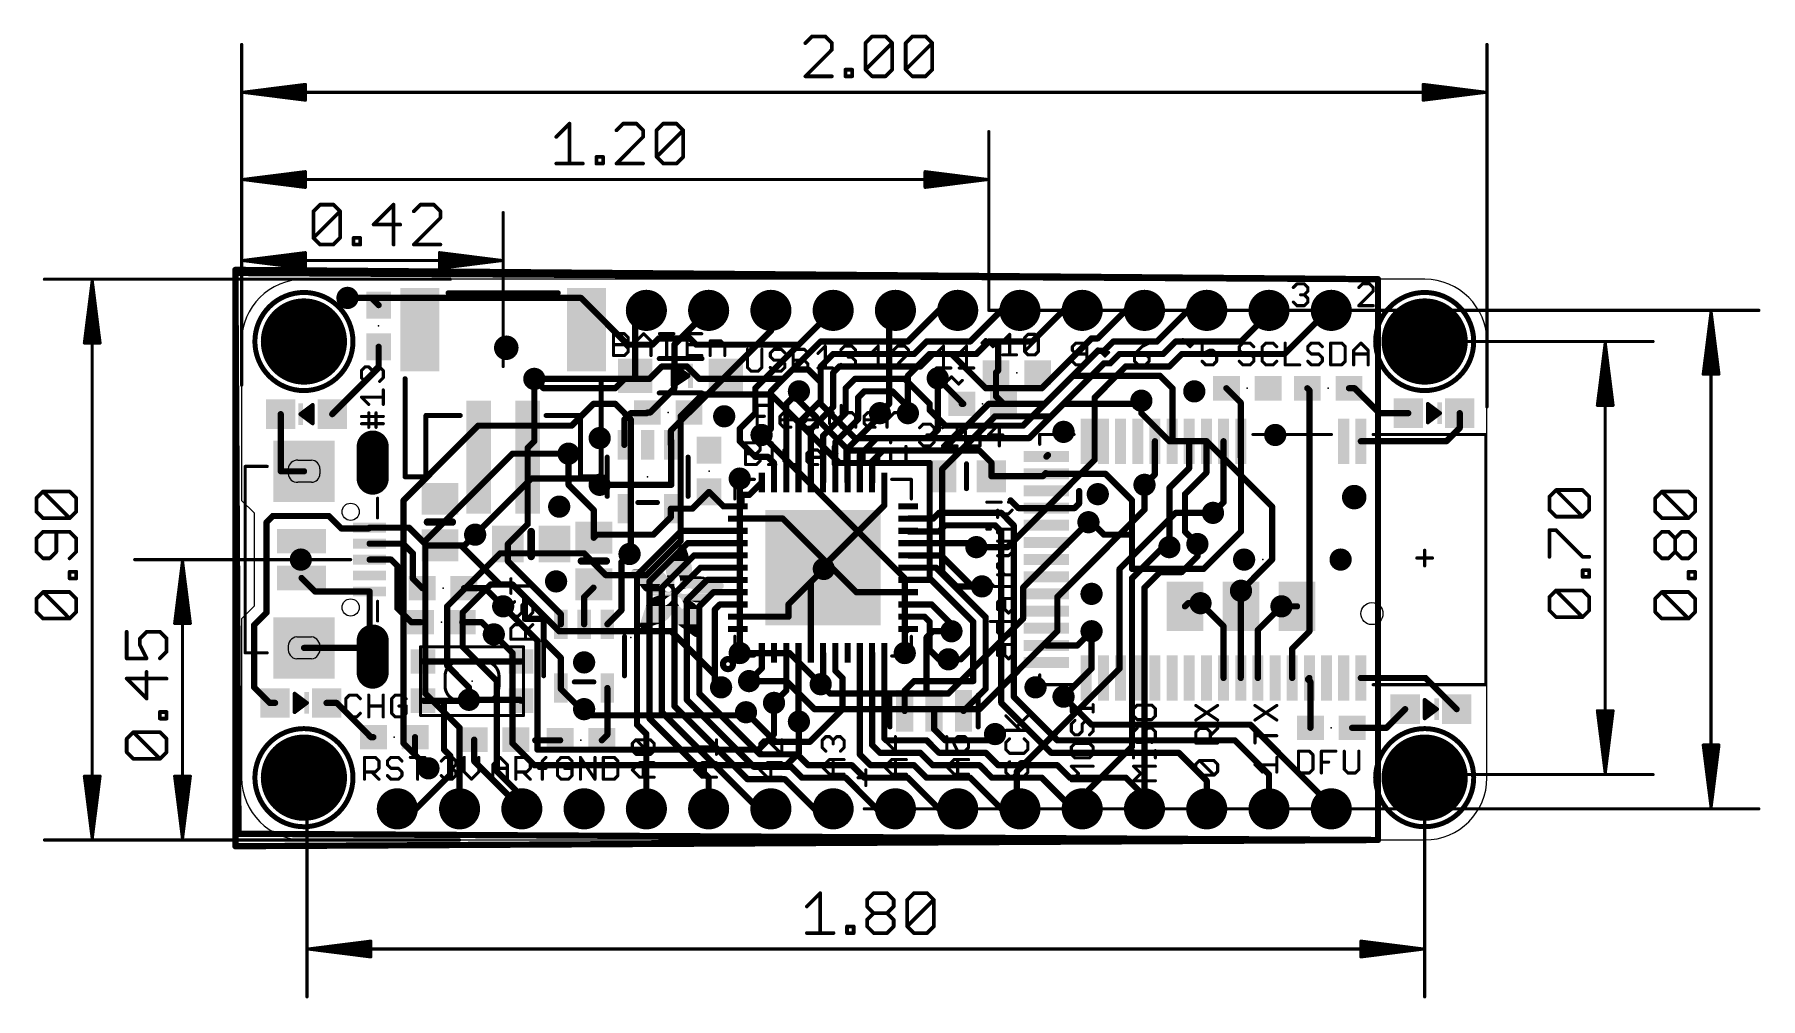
# Model space of a CAD drawing. Extents: x -8.4 to 62, y -6.5 to 32.8.
import ezdxf

# ---------------------------------------------------------------- set-up
doc = ezdxf.new("R2010")
doc.units = 0
for name, color, linetype in [('1', 12, 'CONTINUOUS'), ('16', 132, 'CONTINUOUS'), ('17', 110, 'CONTINUOUS'), ('18', 110, 'CONTINUOUS'), ('20', 53, 'CONTINUOUS'), ('21', 40, 'CONTINUOUS'), ('23', 40, 'CONTINUOUS'), ('47', 253, 'CONTINUOUS')]:
    doc.layers.add(name, color=color, linetype=linetype)

# ---------------------------------------------------------------- blocks, each defined once
blk = doc.blocks.new('RECT')
blk.add_solid([(-0.5, -0.5), (0.5, -0.5), (-0.5, 0.5), (0.5, 0.5)])
blk = doc.blocks.new('ROUNDP')
at = {"const_width": 0.5}
blk.add_lwpolyline([(0, -0.25, 1), (0, 0.25, 1), (0, -0.25)], format="xyb", dxfattribs=at)
blk = doc.blocks.new('PIE')
at = {"const_width": 0.5}
blk.add_lwpolyline([(0, -0.25, 1), (0, 0.25, 1), (0, -0.25)], format="xyb", dxfattribs=at)
blk = doc.blocks.new('OFFSETP100')
at = {"const_width": 1}
blk.add_lwpolyline([(0, 0), (1, 0)], dxfattribs=at)
at = {"const_width": 0.5}
for points in [[(0, 0.25, 1), (0, -0.25)], [(1, -0.25, 1), (1, 0.25)]]:
    blk.add_lwpolyline(points, format="xyb", dxfattribs=at)
blk = doc.blocks.new('SQUAREP')
blk.add_solid([(-0.5, -0.5), (0.5, -0.5), (-0.5, 0.5), (0.5, 0.5)])
blk = doc.blocks.new('ROUNDV')
at = {"const_width": 0.5}
blk.add_lwpolyline([(0, -0.25, 1), (0, 0.25, 1), (0, -0.25)], format="xyb", dxfattribs=at)

msp = doc.modelspace()

# ---------------------------------------------------------------- linework, layer by layer
at = {"layer": '1', "const_width": 0.254}
for points in [[(-0.254, 23.241), (-0.254, -0.254)], [(46.355, 22.86), (-0.254, 23.241)], [(46.355, 0), (46.355, 22.86)], [(5.295, 22.098), (4.318, 22.098)], [(5.588, 21.805), (5.295, 22.098)], [(16.51, 21.59), (16.057, 21.137)], [(16.057, 21.137), (16.057, 18.923)], [(17.653, 20.193), (19.05, 21.59)], [(20.955, 18.415), (24.13, 21.59)], [(21.59, 20.756), (21.59, 21.59)], [(27.178, 20.32), (28.448, 21.59)], [(28.448, 21.59), (29.21, 21.59)], [(29.718, 20.32), (30.988, 21.59)], [(31.75, 21.59), (30.988, 21.59)], [(32.258, 20.32), (33.528, 21.59)], [(33.528, 21.59), (34.29, 21.59)], [(19.757, 18.923), (21.59, 20.756)], [(23.622, 20.32), (21.59, 18.288)], [(23.622, 20.32), (27.178, 20.32)], [(27.432, 19.812), (27.94, 20.32)], [(27.94, 20.32), (29.718, 20.32)], [(29.972, 19.812), (30.48, 20.32)], [(30.48, 20.32), (30.861, 20.32)], [(30.861, 20.32), (32.258, 20.32)], [(30.861, 19.138), (30.861, 20.32)], [(5.588, 19.252), (5.588, 20.105)], [(17.653, 18.415), (17.653, 20.193)], [(24.13, 19.812), (23.622, 19.304)], [(24.13, 19.812), (27.432, 19.812)], [(27.686, 19.304), (28.194, 19.812)], [(28.194, 19.812), (29.972, 19.812)], [(3.695, 17.359), (5.588, 19.252)], [(18.2584, 17.4244), (19.757, 18.923)], [(23.622, 19.304), (23.622, 17.907)], [(24.384, 19.304), (24.13, 19.05)], [(24.13, 19.05), (24.13, 17.653)], [(24.384, 19.304), (27.686, 19.304)], [(30.773, 19.05), (30.861, 19.138)], [(30.773, 18.083), (30.773, 19.05)], [(31.877, 16.891), (33.909, 18.923)], [(33.909, 18.923), (37.465, 18.923)], [(37.465, 18.923), (37.973, 18.415)], [(11.938, 18.796), (11.938, 16.256)], [(12.319, 18.415), (11.938, 18.796)], [(15.24, 18.415), (12.319, 18.415)], [(15.621, 18.796), (15.24, 18.415)], [(15.93, 18.796), (15.621, 18.796)], [(16.6624, 17.4244), (17.653, 18.415)], [(20.955, 17.399), (20.955, 18.415)], [(21.59, 18.288), (21.59, 16.764)], [(22.2182, 17.7732), (22.733, 18.288)], [(24.638, 18.415), (25.019, 18.796)], [(24.638, 17.399), (24.638, 18.415)], [(25.019, 18.796), (27.051, 18.796)], [(25.146, 18.034), (25.4, 18.288)], [(25.4, 18.288), (26.543, 18.288)], [(26.543, 18.288), (27.178, 17.653)], [(27.051, 18.796), (28.067, 17.78)], [(29.4386, 17.78), (28.3972, 18.8214)], [(37.973, 18.415), (37.973, 16.272)], [(40.171, 18.415), (40.756, 17.83)], [(43.561, 18.327), (43.473, 18.415)], [(43.561, 8.509), (43.561, 18.327)], [(45.173, 18.415), (45.4, 18.415)], [(45.4, 18.415), (46.416, 17.399)], [(22.2182, 14.5766), (22.2182, 17.7732)], [(23.622, 17.907), (22.7182, 17.0032)], [(24.13, 17.653), (23.2182, 16.7412)], [(25.146, 17.145), (25.146, 18.034)], [(27.178, 17.653), (27.178, 17.399)], [(28.067, 17.78), (28.067, 17.526)], [(28.067, 17.526), (28.702, 16.891)], [(29.376, 17.78), (29.4386, 17.78)], [(31.076, 17.78), (30.773, 18.083)], [(32.131, 16.383), (33.528, 17.78)], [(33.528, 17.78), (36.576, 17.78)], [(36.576, 17.78), (36.703, 17.907)], [(40.756, 17.83), (40.756, 16.255)], [(1.595, 17.359), (1.595, 15.03)], [(15.6108, 17.1348), (15.875, 17.399)], [(15.6108, 16.1083), (15.6108, 17.1348)], [(15.875, 17.399), (16.5236, 17.399)], [(16.5236, 17.399), (16.549, 17.4244)], [(16.549, 17.4244), (16.6624, 17.4244)], [(17.5108, 16.6862), (18.249, 17.4244)], [(18.249, 17.4244), (18.2584, 17.4244)], [(20.32, 16.764), (20.955, 17.399)], [(22.7182, 17.0032), (22.7182, 14.5766)], [(23.7182, 16.4792), (24.638, 17.399)], [(24.2182, 16.2172), (25.146, 17.145)], [(24.7182, 15.9552), (26.162, 17.399)], [(26.035, 17.399), (26.162, 17.399)], [(28.702, 16.891), (31.877, 16.891)], [(46.416, 17.399), (47.591, 17.399)], [(49.691, 16.798), (49.148, 16.255)], [(49.691, 17.399), (49.691, 16.798)], [(11.938, 16.256), (11.668, 15.986)], [(17.5108, 16.292), (17.5108, 16.6862)], [(17.5108, 16.292), (17.5108, 16.1083)], [(17.5108, 16.292), (17.526, 16.2768)], [(17.526, 16.2768), (17.526, 14.478)], [(20.32, 16.256), (20.32, 16.764)], [(20.32, 16.256), (20.955, 15.621)], [(21.336, 16.51), (21.209, 16.51)], [(21.59, 16.764), (21.336, 16.51)], [(23.2182, 16.7412), (23.2182, 14.5766)], [(23.7182, 14.5766), (23.7182, 16.4792)], [(24.2182, 14.5766), (24.2182, 16.2172)], [(25.2182, 15.6932), (25.908, 16.383)], [(25.908, 16.383), (32.131, 16.383)], [(37.256, 16.255), (37.256, 14.904)], [(37.973, 16.272), (37.956, 16.255)], [(38.656, 16.255), (38.656, 15.161)], [(39.356, 16.255), (39.356, 14.972)], [(40.056, 16.255), (40.056, 13.767)], [(40.756, 15.62), (40.756, 16.255)], [(49.148, 16.255), (45.656, 16.255)], [(11.668, 15.986), (11.668, 15.604)], [(11.668, 15.604), (11.668, 12.872)], [(13.335, 14.478), (13.335, 15.748)], [(20.955, 15.621), (21.463, 15.621)], [(21.463, 15.621), (21.7182, 15.3658)], [(21.7182, 15.3658), (21.7182, 14.5766)], [(24.7182, 14.5766), (24.7182, 15.9552)], [(25.2182, 14.5766), (25.2182, 15.6932)], [(26.162, 15.875), (25.7182, 15.4312)], [(25.7182, 15.4312), (25.7182, 14.5766)], [(26.162, 15.875), (30.099, 15.875)], [(30.099, 15.875), (30.5848, 15.3892)], [(30.5848, 15.3892), (30.5848, 14.8286)], [(32.893, 15.692), (32.831, 15.63)], [(40.767, 15.609), (40.756, 15.62)], [(40.767, 12.573), (40.767, 15.609)], [(1.595, 15.03), (2.545, 15.03)], [(20.32, 14.1385), (20.32, 14.732)], [(32.6784, 14.8286), (30.5848, 14.8286)], [(32.8054, 14.9556), (32.6784, 14.8286)], [(32.831, 14.93), (32.8054, 14.9556)], [(32.831, 14.93), (35.235, 14.93)], [(35.235, 14.93), (36.322, 13.843)], [(37.256, 14.904), (36.83, 14.478)], [(38.656, 15.161), (37.846, 14.351)], [(39.356, 14.972), (38.481, 14.097)], [(14.366, 13.447), (13.335, 14.478)], [(17.526, 14.478), (14.605, 14.478)], [(19.067, 14.187), (18.3881, 13.5081)], [(19.067, 14.187), (19.6524, 13.6016)], [(20.3916, 14.0669), (20.32, 14.1385)], [(20.7085, 14.0669), (20.3916, 14.0669)], [(20.3916, 14.0669), (20.3916, 13.6016)], [(21.2182, 14.5766), (20.7085, 14.0669)], [(26.2182, 14.5766), (26.2182, 13.6452)], [(34.163, 13.716), (34.163, 14.224)], [(37.846, 14.351), (37.846, 11.938)], [(38.481, 14.097), (38.481, 12.573)], [(14.366, 12.32), (14.366, 13.447)], [(18.3881, 13.5081), (17.5108, 13.5081)], [(17.5108, 13.1619), (17.5108, 13.5081)], [(19.6524, 13.6016), (20.2432, 13.6016)], [(20.3916, 13.6016), (20.2432, 13.6016)], [(26.2182, 13.6452), (23.876, 11.303)], [(28.2146, 13.1016), (28.448, 13.335)], [(28.448, 13.335), (30.988, 13.335)], [(30.988, 13.335), (31.496, 12.827)], [(31.682, 13.53), (31.369, 13.843)], [(32.831, 13.53), (31.682, 13.53)], [(32.831, 13.53), (33.977, 13.53)], [(33.977, 13.53), (34.163, 13.716)], [(36.322, 13.843), (36.322, 12.446)], [(40.056, 13.767), (39.624, 13.335)], [(1.016, 12.954), (1.27, 13.208)], [(1.016, 9.271), (1.016, 12.954)], [(1.27, 13.208), (3.556, 13.208)], [(3.556, 13.208), (4.064, 12.7)], [(4.064, 12.7), (5.19, 12.7)], [(5.19, 12.7), (5.22, 12.73)], [(5.22, 12.73), (6.828, 12.73)], [(6.828, 12.73), (7.549, 12.009)], [(11.668, 12.872), (10.861, 12.065)], [(17.9356, 12.6016), (16.129, 10.795)], [(16.7949, 12.446), (17.5108, 13.1619)], [(20.2432, 12.6016), (17.9356, 12.6016)], [(20.2432, 13.1016), (22.0774, 13.1016)], [(22.0774, 13.1016), (23.876, 11.303)], [(27.1932, 13.1016), (28.2146, 13.1016)], [(27.2218, 12.573), (27.1932, 12.6016)], [(28.448, 12.573), (27.2218, 12.573)], [(28.702, 12.827), (28.448, 12.573)], [(28.702, 12.827), (30.734, 12.827)], [(30.734, 12.827), (30.988, 12.573)], [(30.988, 12.573), (30.988, 5.588)], [(31.496, 12.827), (31.496, 5.842)], [(34.671, 12.954), (34.544, 12.954)], [(35.179, 12.446), (34.671, 12.954)], [(38.481, 12.573), (38.989, 12.065)], [(39.243, 11.049), (40.767, 12.573)], [(5.22, 12.08), (6.589, 12.08)], [(6.589, 12.08), (6.985, 11.684)], [(7.549, 12.009), (8.088, 12.009)], [(8.946, 12.009), (8.088, 12.009)], [(9.088, 12.009), (8.946, 12.009)], [(10.541, 10.414), (8.946, 12.009)], [(9.525, 12.446), (9.088, 12.009)], [(10.861, 12.065), (10.861, 11.364)], [(14.492, 12.446), (14.366, 12.32)], [(16.7949, 12.446), (14.492, 12.446)], [(18.1976, 12.1016), (16.637, 10.541)], [(20.2432, 12.1016), (18.1976, 12.1016)], [(29.7546, 12.1016), (27.1932, 12.1016)], [(29.7546, 12.1016), (29.9182, 11.938)], [(29.9182, 11.938), (29.972, 11.938)], [(35.179, 12.446), (36.322, 12.446)], [(36.322, 12.446), (36.322, 11.049)], [(5.22, 11.43), (6.096, 11.43)], [(6.096, 11.43), (6.35, 11.176)], [(6.35, 11.176), (6.35, 9.4475)], [(6.985, 11.684), (6.985, 10.652)], [(10.861, 11.364), (13.02, 9.205)], [(15.494, 11.3284), (15.8242, 11.6586)], [(15.494, 9.3671), (15.494, 11.3284)], [(17.145, 10.287), (18.4596, 11.6016)], [(18.4596, 11.6016), (20.2432, 11.6016)], [(23.876, 11.176), (23.749, 11.049)], [(25.0774, 10.1016), (23.876, 11.303)], [(23.876, 11.303), (23.876, 11.176)], [(27.1932, 11.6016), (28.5304, 11.6016)], [(28.5304, 11.6016), (29.7942, 10.3378)], [(2.995, 10.13), (2.445, 10.68)], [(6.985, 10.652), (7.369, 10.268)], [(16.129, 10.795), (16.129, 4.699)], [(16.637, 10.541), (16.637, 4.953)], [(17.653, 10.033), (18.7216, 11.1016)], [(18.9836, 10.6016), (18.161, 9.779)], [(18.7216, 11.1016), (20.2432, 11.1016)], [(20.2432, 10.6016), (18.9836, 10.6016)], [(22.3096, 9.6096), (23.749, 11.049)], [(23.2182, 10.5182), (23.749, 11.049)], [(23.2182, 7.6266), (23.2182, 10.5182)], [(27.1932, 11.1016), (28.3254, 11.1016)], [(27.1932, 10.6016), (28.1334, 10.6016)], [(28.1334, 10.6016), (29.845, 8.89)], [(28.3254, 11.1016), (30.353, 9.074)], [(36.322, 11.049), (39.243, 11.049)], [(5.22, 10.13), (2.995, 10.13)], [(5.22, 10.13), (5.22, 8.255)], [(9.069, 10.268), (9.925, 10.268)], [(9.925, 10.268), (10.668, 9.525)], [(10.541, 10.414), (11.049, 10.414)], [(11.049, 10.414), (11.557, 9.906)], [(11.557, 9.906), (11.557, 9.017)], [(13.97, 9.906), (14.351, 10.287)], [(13.97, 8.7931), (13.97, 9.906)], [(17.145, 5.207), (17.145, 10.287)], [(17.653, 5.461), (17.653, 10.033)], [(18.161, 9.779), (18.161, 5.715)], [(18.669, 9.525), (19.2456, 10.1016)], [(19.2456, 10.1016), (20.2432, 10.1016)], [(27.1932, 10.1016), (25.0774, 10.1016)], [(29.7942, 10.3378), (30.2006, 10.3378)], [(40.756, 10.149), (40.767, 10.16)], [(40.756, 6.605), (40.756, 10.149)], [(0.508, 8.763), (1.016, 9.271)], [(6.35, 9.4475), (6.9188, 8.8787)], [(13.02, 9.205), (13.02, 8.7931)], [(15.494, 9.3671), (14.92, 8.7931)], [(18.669, 5.969), (18.669, 9.525)], [(19.5076, 9.6016), (19.304, 9.398)], [(19.304, 9.398), (19.304, 6.477)], [(20.2432, 9.6016), (19.5076, 9.6016)], [(20.2432, 9.1016), (22.3096, 9.1016)], [(22.3096, 9.1016), (22.3096, 9.6096)], [(27.1932, 9.6016), (28.1436, 9.6016)], [(27.1932, 9.1016), (27.8554, 9.1016)], [(27.8554, 9.1016), (28.067, 8.89)], [(28.1436, 9.6016), (28.956, 8.7892)], [(30.353, 9.074), (30.353, 6.166)], [(40.056, 8.712), (39.116, 9.652)], [(41.456, 8.563), (42.418, 9.525)], [(0.508, 6.223), (0.508, 8.763)], [(6.9188, 8.8787), (7.2998, 8.8787)], [(8.9998, 8.8787), (9.7903, 8.8787)], [(9.7903, 8.8787), (10.287, 8.382)], [(11.557, 9.017), (12.319, 9.017)], [(12.319, 9.017), (12.319, 8.128)], [(20.2432, 8.6016), (20.32, 8.5248)], [(20.32, 8.5248), (20.32, 7.62)], [(27.1932, 8.6016), (27.051, 8.4594)], [(27.051, 8.4594), (27.051, 7.62)], [(28.067, 8.89), (28.067, 7.747)], [(28.956, 8.7892), (28.956, 8.509)], [(29.845, 8.89), (29.845, 6.477)], [(34.671, 8.509), (34.092, 7.93)], [(40.056, 6.605), (40.056, 8.712)], [(41.456, 6.605), (41.456, 8.563)], [(42.856, 7.804), (43.561, 8.509)], [(2.545, 7.83), (5.045, 7.83)], [(5.045, 7.83), (5.345, 8.13)], [(5.22, 8.255), (5.345, 8.13)], [(12.319, 8.128), (13.02, 7.427)], [(21.2182, 7.6266), (21.2182, 6.9942)], [(22.2182, 7.6266), (22.2182, 6.0892)], [(22.7182, 7.6266), (22.7182, 4.8408)], [(23.7182, 7.6266), (23.7182, 6.4462)], [(24.2182, 7.6266), (24.2182, 6.8968)], [(25.2182, 7.6266), (25.2182, 3.4838)], [(25.7182, 7.6266), (25.7182, 3.8728)], [(26.2182, 7.6266), (26.2182, 4.1348)], [(28.067, 7.747), (28.448, 7.366)], [(34.092, 7.93), (32.831, 7.93)], [(42.856, 6.605), (42.856, 7.804)], [(7.398, 7.277), (11.398, 7.277)], [(13.02, 7.427), (13.02, 6.1929)], [(21.2182, 6.9942), (20.701, 6.477)], [(28.448, 7.366), (28.829, 7.366)], [(1.143, 5.588), (0.508, 6.223)], [(19.304, 6.477), (19.558, 6.223)], [(23.7182, 6.4462), (23.622, 6.35)], [(24.2182, 6.8968), (24.511, 6.604)], [(24.511, 6.604), (24.511, 5.334)], [(27.432, 6.477), (27.0466, 6.0916)], [(29.845, 6.477), (27.432, 6.477)], [(43.556, 6.605), (43.5, 6.549)], [(43.5, 6.549), (43.6, 6.449)], [(43.6, 6.449), (43.6, 4.572)], [(48.293, 6.605), (45.656, 6.605)], [(49.564, 5.334), (48.293, 6.605)], [(1.363, 5.588), (1.143, 5.588)], [(3.463, 5.588), (3.876, 5.588)], [(3.876, 5.588), (5.273, 4.191)], [(7.398, 5.677), (8.255, 5.677)], [(8.255, 5.677), (9.233, 5.677)], [(8.255, 3.683), (8.255, 5.677)], [(9.233, 5.677), (9.271, 5.715)], [(9.271, 5.715), (11.36, 5.715)], [(11.36, 5.715), (11.398, 5.677)], [(13.02, 6.1929), (13.02, 6.157)], [(13.02, 6.157), (13.843, 5.334)], [(14.92, 6.1929), (14.92, 4.291)], [(18.161, 5.715), (20.8915, 2.9845)], [(21.1455, 3.4925), (18.669, 5.969)], [(22.2182, 6.0892), (21.717, 5.588)], [(27.0466, 6.0916), (27.0466, 5.2596)], [(30.353, 6.166), (29.4466, 5.2596)], [(30.988, 5.588), (33.02, 3.556)], [(31.496, 5.842), (33.274, 4.064)], [(34.671, 4.699), (33.528, 5.842)], [(13.843, 5.334), (13.97, 5.334)], [(16.637, 4.953), (19.05, 2.54)], [(21.082, 1.27), (17.145, 5.207)], [(20.6375, 2.4765), (17.653, 5.461)], [(20.574, 5.207), (21.7805, 4.0005)], [(22.7182, 4.8408), (22.733, 4.826)], [(24.511, 5.334), (23.1775, 4.0005)], [(28.2466, 5.2596), (28.2466, 4.5194)], [(46.702, 4.572), (47.464, 5.334)], [(5.273, 4.191), (5.373, 4.191)], [(7.073, 4.191), (7.073, 3.468)], [(14.92, 4.291), (14.693, 4.064)], [(16.129, 4.699), (16.51, 4.318)], [(16.51, 4.318), (16.51, 1.27)], [(26.2182, 4.1348), (26.289, 4.064)], [(28.2466, 4.5194), (28.702, 4.064)], [(41.148, 4.699), (34.671, 4.699)], [(44.45, 1.397), (41.148, 4.699)], [(45.3, 4.572), (46.702, 4.572)], [(7.073, 3.468), (7.62, 2.921)], [(8.509, 3.429), (8.255, 3.683)], [(8.509, 2.667), (8.509, 3.429)], [(9.4878, 3.2122), (9.4878, 4.0906)], [(11.9764, 4.064), (12.993, 4.064)], [(22.6695, 3.4925), (21.1455, 3.4925)], [(21.7805, 4.0005), (23.1775, 4.0005)], [(23.114, 3.048), (22.6695, 3.4925)], [(25.2182, 3.4838), (25.654, 3.048)], [(25.7182, 3.8728), (26.035, 3.556)], [(26.035, 3.556), (27.686, 3.556)], [(26.289, 4.064), (27.94, 4.064)], [(27.686, 3.556), (28.194, 3.048)], [(27.94, 4.064), (28.448, 3.556)], [(28.448, 3.556), (30.353, 3.556)], [(28.702, 4.064), (30.607, 4.064)], [(30.353, 3.556), (30.861, 3.048)], [(33.02, 3.556), (38.227, 3.556)], [(33.274, 4.064), (40.513, 4.064)], [(38.227, 3.556), (39.37, 2.413)], [(40.513, 4.064), (41.91, 2.667)], [(9.4878, 3.2122), (11.43, 1.27)], [(20.8915, 2.9845), (22.4155, 2.9845)], [(22.4155, 2.9845), (22.86, 2.54)], [(24.892, 3.048), (23.114, 3.048)], [(25.4, 2.54), (24.892, 3.048)], [(25.654, 3.048), (27.432, 3.048)], [(27.432, 3.048), (27.94, 2.54)], [(28.194, 3.048), (30.099, 3.048)], [(30.099, 3.048), (30.607, 2.54)], [(30.861, 3.048), (33.274, 3.048)], [(33.274, 3.048), (33.782, 2.54)], [(7.112, 1.27), (8.509, 2.667)], [(19.05, 2.54), (19.05, 1.27)], [(22.1615, 2.4765), (20.6375, 2.4765)], [(23.368, 1.27), (22.1615, 2.4765)], [(22.86, 2.54), (24.638, 2.54)], [(24.638, 2.54), (25.908, 1.27)], [(25.4, 2.54), (27.178, 2.54)], [(27.178, 2.54), (28.448, 1.27)], [(27.94, 2.54), (29.718, 2.54)], [(29.718, 2.54), (30.988, 1.27)], [(30.607, 2.54), (32.639, 2.54)], [(32.639, 2.54), (33.909, 1.27)], [(33.782, 2.54), (36.068, 2.54)], [(36.068, 2.54), (36.83, 1.778)], [(39.37, 2.413), (39.37, 1.27)], [(41.91, 2.667), (41.91, 1.27)], [(36.83, 1.778), (36.83, 1.27)], [(44.45, 1.27), (44.45, 1.397)], [(6.35, 1.27), (7.112, 1.27)], [(21.59, 1.27), (21.082, 1.27)], [(24.13, 1.27), (23.368, 1.27)], [(25.908, 1.27), (26.67, 1.27)], [(28.448, 1.27), (29.21, 1.27)], [(30.988, 1.27), (31.75, 1.27)], [(33.909, 1.27), (34.29, 1.27)], [(-0.254, -0.254), (46.355, 0)]]:
    msp.add_lwpolyline(points, dxfattribs=at)
at = {"layer": '1'}
for points, const_width in [([(-0.1905, 23.241, 1), (-0.3175, 23.241)], 0.127), ([(-0.2535, 23.3045, 1), (-0.2545, 23.1775)], 0.127), ([(46.4185, 22.86, 1), (46.2915, 22.86)], 0.127), ([(46.3545, 22.7965, 1), (46.3555, 22.9235)], 0.127), ([(4.318, 22.1615, 1), (4.318, 22.0345)], 0.127), ([(5.3399, 22.1429, 1), (5.2501, 22.0531)], 0.127), ([(5.295, 22.0345, 1), (5.295, 22.1615)], 0.127), ([(5.5431, 21.7601, 1), (5.6329, 21.8499)], 0.127), ([(16.1205, 21.137, 1), (15.9935, 21.137)], 0.127), ([(16.0121, 21.1819, 1), (16.1019, 21.0921)], 0.127), ([(16.5549, 21.5451, 1), (16.4651, 21.6349)], 0.127), ([(19.0949, 21.5451, 1), (19.0051, 21.6349)], 0.127), ([(21.6535, 21.59, 1), (21.5265, 21.59)], 0.127), ([(24.1749, 21.5451, 1), (24.0851, 21.6349)], 0.127), ([(28.448, 21.6535, 1), (28.448, 21.5265)], 0.127), ([(28.4929, 21.5451, 1), (28.4031, 21.6349)], 0.127), ([(29.21, 21.5265, 1), (29.21, 21.6535)], 0.127), ([(30.988, 21.6535, 1), (30.988, 21.5265)], 0.127), ([(31.0329, 21.5451, 1), (30.9431, 21.6349)], 0.127), ([(31.75, 21.5265, 1), (31.75, 21.6535)], 0.127), ([(33.528, 21.6535, 1), (33.528, 21.5265)], 0.127), ([(33.5729, 21.5451, 1), (33.4831, 21.6349)], 0.127), ([(34.29, 21.5265, 1), (34.29, 21.6535)], 0.127), ([(21.5265, 20.756, 1), (21.6535, 20.756)], 0.127), ([(21.6349, 20.7111, 1), (21.5451, 20.8009)], 0.127), ([(23.622, 20.3835, 1), (23.622, 20.2565)], 0.127), ([(23.6669, 20.2751, 1), (23.5771, 20.3649)], 0.127), ([(27.1331, 20.3649, 1), (27.2229, 20.2751)], 0.127), ([(27.178, 20.2565, 1), (27.178, 20.3835)], 0.127), ([(27.94, 20.3835, 1), (27.94, 20.2565)], 0.127), ([(27.9849, 20.2751, 1), (27.8951, 20.3649)], 0.127), ([(29.6731, 20.3649, 1), (29.7629, 20.2751)], 0.127), ([(29.718, 20.2565, 1), (29.718, 20.3835)], 0.127), ([(30.48, 20.3835, 1), (30.48, 20.2565)], 0.127), ([(30.5249, 20.2751, 1), (30.4351, 20.3649)], 0.127), ([(30.861, 20.3835, 1), (30.861, 20.2565)], 0.127), ([(30.9245, 20.32, 1), (30.7975, 20.32)], 0.127), ([(30.861, 20.2565, 1), (30.861, 20.3835)], 0.127), ([(32.2131, 20.3649, 1), (32.3029, 20.2751)], 0.127), ([(32.258, 20.2565, 1), (32.258, 20.3835)], 0.127), ([(5.6515, 20.105, 1), (5.5245, 20.105)], 0.127), ([(17.7165, 20.193, 1), (17.5895, 20.193)], 0.127), ([(17.6081, 20.2379, 1), (17.6979, 20.1481)], 0.127), ([(24.13, 19.8755, 1), (24.13, 19.7485)], 0.127), ([(24.1749, 19.7671, 1), (24.0851, 19.8569)], 0.127), ([(27.3871, 19.8569, 1), (27.4769, 19.7671)], 0.127), ([(27.432, 19.7485, 1), (27.432, 19.8755)], 0.127), ([(28.194, 19.8755, 1), (28.194, 19.7485)], 0.127), ([(28.2389, 19.7671, 1), (28.1491, 19.8569)], 0.127), ([(29.9271, 19.8569, 1), (30.0169, 19.7671)], 0.127), ([(29.972, 19.7485, 1), (29.972, 19.8755)], 0.127), ([(5.5245, 19.252, 1), (5.6515, 19.252)], 0.127), ([(5.6329, 19.2071, 1), (5.5431, 19.2969)], 0.127), ([(15.93, 18.796, 0.4142), (16.057, 18.923)], 0.254), ([(16.1205, 18.923, 1), (15.9935, 18.923)], 0.127), ([(19.7121, 18.9679, 1), (19.8019, 18.8781)], 0.127), ([(19.8019, 18.8781, 1), (19.7121, 18.9679)], 0.127), ([(23.6855, 19.304, 1), (23.5585, 19.304)], 0.127), ([(23.5771, 19.3489, 1), (23.6669, 19.2591)], 0.127), ([(24.1935, 19.05, 1), (24.0665, 19.05)], 0.127), ([(24.0851, 19.0949, 1), (24.1749, 19.0051)], 0.127), ([(24.384, 19.3675, 1), (24.384, 19.2405)], 0.127), ([(24.4289, 19.2591, 1), (24.3391, 19.3489)], 0.127), ([(27.6411, 19.3489, 1), (27.7309, 19.2591)], 0.127), ([(27.686, 19.2405, 1), (27.686, 19.3675)], 0.127), ([(30.8365, 19.05, 1), (30.7095, 19.05)], 0.127), ([(30.7281, 19.0949, 1), (30.8179, 19.0051)], 0.127), ([(30.7975, 19.138, 1), (30.9245, 19.138)], 0.127), ([(30.9059, 19.0931, 1), (30.8161, 19.1829)], 0.127), ([(33.909, 18.9865, 1), (33.909, 18.8595)], 0.127), ([(33.9539, 18.8781, 1), (33.8641, 18.9679)], 0.127), ([(37.5099, 18.9679, 1), (37.4201, 18.8781)], 0.127), ([(37.465, 18.8595, 1), (37.465, 18.9865)], 0.127), ([(12.0015, 18.796, 1), (11.8745, 18.796)], 0.127), ([(11.9829, 18.8409, 1), (11.8931, 18.7511)], 0.127), ([(12.319, 18.4785, 1), (12.319, 18.3515)], 0.127), ([(12.2741, 18.3701, 1), (12.3639, 18.4599)], 0.127), ([(15.1951, 18.4599, 1), (15.2849, 18.3701)], 0.127), ([(15.24, 18.3515, 1), (15.24, 18.4785)], 0.127), ([(15.621, 18.8595, 1), (15.621, 18.7325)], 0.127), ([(15.6659, 18.7511, 1), (15.5761, 18.8409)], 0.127), ([(15.93, 18.8595, 1), (15.93, 18.7325)], 0.127), ([(15.93, 18.7325, 1), (15.93, 18.8595)], 0.127), ([(15.9935, 18.923, 1), (16.1205, 18.923)], 0.127), ([(17.5895, 18.415, 1), (17.7165, 18.415)], 0.127), ([(17.6979, 18.3701, 1), (17.6081, 18.4599)], 0.127), ([(21.0185, 18.415, 1), (20.8915, 18.415)], 0.127), ([(20.9101, 18.4599, 1), (20.9999, 18.3701)], 0.127), ([(21.6535, 18.288, 1), (21.5265, 18.288)], 0.127), ([(21.5451, 18.3329, 1), (21.6349, 18.2431)], 0.127), ([(22.7779, 18.2431, 1), (22.6881, 18.3329)], 0.127), ([(24.7015, 18.415, 1), (24.5745, 18.415)], 0.127), ([(24.5931, 18.4599, 1), (24.6829, 18.3701)], 0.127), ([(25.019, 18.8595, 1), (25.019, 18.7325)], 0.127), ([(25.0639, 18.7511, 1), (24.9741, 18.8409)], 0.127), ([(25.4, 18.3515, 1), (25.4, 18.2245)], 0.127), ([(25.4449, 18.2431, 1), (25.3551, 18.3329)], 0.127), ([(26.5879, 18.3329, 1), (26.4981, 18.2431)], 0.127), ([(26.543, 18.2245, 1), (26.543, 18.3515)], 0.127), ([(27.0959, 18.8409, 1), (27.0061, 18.7511)], 0.127), ([(27.051, 18.7325, 1), (27.051, 18.8595)], 0.127), ([(28.4421, 18.8663, 1), (28.3523, 18.7765)], 0.127), ([(38.0365, 18.415, 1), (37.9095, 18.415)], 0.127), ([(37.9281, 18.3701, 1), (38.0179, 18.4599)], 0.127), ([(40.2159, 18.4599, 1), (40.1261, 18.3701)], 0.127), ([(43.5179, 18.4599, 1), (43.4281, 18.3701)], 0.127), ([(43.6245, 18.327, 1), (43.4975, 18.327)], 0.127), ([(43.5161, 18.2821, 1), (43.6059, 18.3719)], 0.127), ([(45.173, 18.4785, 1), (45.173, 18.3515)], 0.127), ([(45.4449, 18.4599, 1), (45.3551, 18.3701)], 0.127), ([(45.4, 18.3515, 1), (45.4, 18.4785)], 0.127), ([(22.2817, 17.7732, 1), (22.1547, 17.7732)], 0.127), ([(22.1733, 17.8181, 1), (22.2631, 17.7283)], 0.127), ([(23.5585, 17.907, 1), (23.6855, 17.907)], 0.127), ([(23.6669, 17.8621, 1), (23.5771, 17.9519)], 0.127), ([(24.0665, 17.653, 1), (24.1935, 17.653)], 0.127), ([(24.1749, 17.6081, 1), (24.0851, 17.6979)], 0.127), ([(25.2095, 18.034, 1), (25.0825, 18.034)], 0.127), ([(25.1011, 18.0789, 1), (25.1909, 17.9891)], 0.127), ([(27.2415, 17.653, 1), (27.1145, 17.653)], 0.127), ([(27.1331, 17.6081, 1), (27.2229, 17.6979)], 0.127), ([(28.1305, 17.78, 1), (28.0035, 17.78)], 0.127), ([(28.1119, 17.5709, 1), (28.0221, 17.4811)], 0.127), ([(28.0221, 17.7351, 1), (28.1119, 17.8249)], 0.127), ([(29.376, 17.8435, 1), (29.376, 17.7165)], 0.127), ([(29.3937, 17.7351, 1), (29.4835, 17.8249)], 0.127), ([(29.4386, 17.7165, 1), (29.4386, 17.8435)], 0.127), ([(30.8179, 18.1279, 1), (30.7281, 18.0381)], 0.127), ([(30.7095, 18.083, 1), (30.8365, 18.083)], 0.127), ([(31.0311, 17.7351, 1), (31.1209, 17.8249)], 0.127), ([(33.528, 17.8435, 1), (33.528, 17.7165)], 0.127), ([(33.5729, 17.7351, 1), (33.4831, 17.8249)], 0.127), ([(36.5311, 17.8249, 1), (36.6209, 17.7351)], 0.127), ([(36.576, 17.7165, 1), (36.576, 17.8435)], 0.127), ([(36.7479, 17.8621, 1), (36.6581, 17.9519)], 0.127), ([(40.8195, 17.83, 1), (40.6925, 17.83)], 0.127), ([(40.7111, 17.7851, 1), (40.8009, 17.8749)], 0.127), ([(1.6585, 17.359, 1), (1.5315, 17.359)], 0.127), ([(3.6501, 17.4039, 1), (3.7399, 17.3141)], 0.127), ([(15.6743, 17.1348, 1), (15.5473, 17.1348)], 0.127), ([(15.5659, 17.1797, 1), (15.6557, 17.0899)], 0.127), ([(15.875, 17.4625, 1), (15.875, 17.3355)], 0.127), ([(15.9199, 17.3541, 1), (15.8301, 17.4439)], 0.127), ([(16.4787, 17.4439, 1), (16.5685, 17.3541)], 0.127), ([(16.549, 17.4879, 1), (16.549, 17.3609)], 0.127), ([(16.5939, 17.3795, 1), (16.5041, 17.4693)], 0.127), ([(16.5236, 17.3355, 1), (16.5236, 17.4625)], 0.127), ([(16.6175, 17.4693, 1), (16.7073, 17.3795)], 0.127), ([(16.6624, 17.3609, 1), (16.6624, 17.4879)], 0.127), ([(18.249, 17.4879, 1), (18.249, 17.3609)], 0.127), ([(18.2135, 17.4693, 1), (18.3033, 17.3795)], 0.127), ([(18.2939, 17.3795, 1), (18.2041, 17.4693)], 0.127), ([(18.2584, 17.3609, 1), (18.2584, 17.4879)], 0.127), ([(20.8915, 17.399, 1), (21.0185, 17.399)], 0.127), ([(20.9999, 17.3541, 1), (20.9101, 17.4439)], 0.127), ([(22.7817, 17.0032, 1), (22.6547, 17.0032)], 0.127), ([(22.6733, 17.0481, 1), (22.7631, 16.9583)], 0.127), ([(24.5745, 17.399, 1), (24.7015, 17.399)], 0.127), ([(24.6829, 17.3541, 1), (24.5931, 17.4439)], 0.127), ([(25.0825, 17.145, 1), (25.2095, 17.145)], 0.127), ([(25.1909, 17.1001, 1), (25.1011, 17.1899)], 0.127), ([(26.035, 17.4625, 1), (26.035, 17.3355)], 0.127), ([(26.2069, 17.3541, 1), (26.1171, 17.4439)], 0.127), ([(26.162, 17.3355, 1), (26.162, 17.4625)], 0.127), ([(27.1145, 17.399, 1), (27.2415, 17.399)], 0.127), ([(28.0035, 17.526, 1), (28.1305, 17.526)], 0.127), ([(28.702, 16.9545, 1), (28.702, 16.8275)], 0.127), ([(28.6571, 16.8461, 1), (28.7469, 16.9359)], 0.127), ([(31.8321, 16.9359, 1), (31.9219, 16.8461)], 0.127), ([(31.877, 16.8275, 1), (31.877, 16.9545)], 0.127), ([(46.416, 17.4625, 1), (46.416, 17.3355)], 0.127), ([(46.3711, 17.3541, 1), (46.4609, 17.4439)], 0.127), ([(47.591, 17.3355, 1), (47.591, 17.4625)], 0.127), ([(49.7545, 17.399, 1), (49.6275, 17.399)], 0.127), ([(49.7359, 16.7531, 1), (49.6461, 16.8429)], 0.127), ([(11.8745, 16.256, 1), (12.0015, 16.256)], 0.127), ([(11.9829, 16.2111, 1), (11.8931, 16.3009)], 0.127), ([(17.5743, 16.6862, 1), (17.4473, 16.6862)], 0.127), ([(17.4659, 16.7311, 1), (17.5557, 16.6413)], 0.127), ([(17.5743, 16.292, 1), (17.4473, 16.292)], 0.127), ([(17.5557, 16.3369, 1), (17.4659, 16.2471)], 0.127), ([(17.4473, 16.292, 1), (17.5743, 16.292)], 0.127), ([(17.5895, 16.2768, 1), (17.4625, 16.2768)], 0.127), ([(17.4811, 16.2319, 1), (17.5709, 16.3217)], 0.127), ([(20.3835, 16.764, 1), (20.2565, 16.764)], 0.127), ([(20.2751, 16.8089, 1), (20.3649, 16.7191)], 0.127), ([(20.3649, 16.3009, 1), (20.2751, 16.2111)], 0.127), ([(20.2565, 16.256, 1), (20.3835, 16.256)], 0.127), ([(21.209, 16.5735, 1), (21.209, 16.4465)], 0.127), ([(21.2911, 16.5549, 1), (21.3809, 16.4651)], 0.127), ([(21.336, 16.4465, 1), (21.336, 16.5735)], 0.127), ([(21.5265, 16.764, 1), (21.6535, 16.764)], 0.127), ([(21.6349, 16.7191, 1), (21.5451, 16.8089)], 0.127), ([(23.2817, 16.7412, 1), (23.1547, 16.7412)], 0.127), ([(23.1733, 16.7861, 1), (23.2631, 16.6963)], 0.127), ([(23.7817, 16.4792, 1), (23.6547, 16.4792)], 0.127), ([(23.6733, 16.5241, 1), (23.7631, 16.4343)], 0.127), ([(24.2817, 16.2172, 1), (24.1547, 16.2172)], 0.127), ([(24.1733, 16.2621, 1), (24.2631, 16.1723)], 0.127), ([(25.908, 16.4465, 1), (25.908, 16.3195)], 0.127), ([(25.9529, 16.3381, 1), (25.8631, 16.4279)], 0.127), ([(32.0861, 16.4279, 1), (32.1759, 16.3381)], 0.127), ([(32.131, 16.3195, 1), (32.131, 16.4465)], 0.127), ([(37.3195, 16.255, 1), (37.1925, 16.255)], 0.127), ([(37.9111, 16.2999, 1), (38.0009, 16.2101)], 0.127), ([(37.9095, 16.272, 1), (38.0365, 16.272)], 0.127), ([(38.0179, 16.2271, 1), (37.9281, 16.3169)], 0.127), ([(38.7195, 16.255, 1), (38.5925, 16.255)], 0.127), ([(39.4195, 16.255, 1), (39.2925, 16.255)], 0.127), ([(40.1195, 16.255, 1), (39.9925, 16.255)], 0.127), ([(40.8195, 16.255, 1), (40.6925, 16.255)], 0.127), ([(40.6925, 16.255, 1), (40.8195, 16.255)], 0.127), ([(45.656, 16.3185, 1), (45.656, 16.1915)], 0.127), ([(49.1031, 16.2999, 1), (49.1929, 16.2101)], 0.127), ([(49.148, 16.1915, 1), (49.148, 16.3185)], 0.127), ([(49.6275, 16.798, 1), (49.7545, 16.798)], 0.127), ([(11.7315, 15.986, 1), (11.6045, 15.986)], 0.127), ([(11.6231, 16.0309, 1), (11.7129, 15.9411)], 0.127), ([(11.7315, 15.604, 1), (11.6045, 15.604)], 0.127), ([(11.6045, 15.604, 1), (11.7315, 15.604)], 0.127), ([(13.3985, 15.748, 1), (13.2715, 15.748)], 0.127), ([(15.5473, 16.1083, 1), (15.6743, 16.1083)], 0.127), ([(17.4473, 16.1083, 1), (17.5743, 16.1083)], 0.127), ([(20.955, 15.6845, 1), (20.955, 15.5575)], 0.127), ([(20.9101, 15.5761, 1), (20.9999, 15.6659)], 0.127), ([(21.5079, 15.6659, 1), (21.4181, 15.5761)], 0.127), ([(21.463, 15.5575, 1), (21.463, 15.6845)], 0.127), ([(21.7817, 15.3658, 1), (21.6547, 15.3658)], 0.127), ([(24.7817, 15.9552, 1), (24.6547, 15.9552)], 0.127), ([(24.6733, 16.0001, 1), (24.7631, 15.9103)], 0.127), ([(25.2817, 15.6932, 1), (25.1547, 15.6932)], 0.127), ([(25.1733, 15.7381, 1), (25.2631, 15.6483)], 0.127), ([(25.7817, 15.4312, 1), (25.6547, 15.4312)], 0.127), ([(25.6733, 15.4761, 1), (25.7631, 15.3863)], 0.127), ([(26.162, 15.9385, 1), (26.162, 15.8115)], 0.127), ([(26.2069, 15.8301, 1), (26.1171, 15.9199)], 0.127), ([(30.1439, 15.9199, 1), (30.0541, 15.8301)], 0.127), ([(30.099, 15.8115, 1), (30.099, 15.9385)], 0.127), ([(30.6483, 15.3892, 1), (30.5213, 15.3892)], 0.127), ([(30.5399, 15.3443, 1), (30.6297, 15.4341)], 0.127), ([(32.7861, 15.6749, 1), (32.8759, 15.5851)], 0.127), ([(32.9379, 15.6471, 1), (32.8481, 15.7369)], 0.127), ([(40.8009, 15.6649, 1), (40.7111, 15.5751)], 0.127), ([(40.6925, 15.62, 1), (40.8195, 15.62)], 0.127), ([(40.8305, 15.609, 1), (40.7035, 15.609)], 0.127), ([(40.7221, 15.5641, 1), (40.8119, 15.6539)], 0.127), ([(1.595, 15.0935, 1), (1.595, 14.9665)], 0.127), ([(1.5315, 15.03, 1), (1.6585, 15.03)], 0.127), ([(2.545, 14.9665, 1), (2.545, 15.0935)], 0.127), ([(20.3835, 14.732, 1), (20.2565, 14.732)], 0.127), ([(21.6733, 15.3209, 1), (21.7631, 15.4107)], 0.127), ([(30.5848, 14.8921, 1), (30.5848, 14.7651)], 0.127), ([(30.5213, 14.8286, 1), (30.6483, 14.8286)], 0.127), ([(32.6335, 14.8735, 1), (32.7233, 14.7837)], 0.127), ([(32.6784, 14.7651, 1), (32.6784, 14.8921)], 0.127), ([(32.8503, 15.0005, 1), (32.7605, 14.9107)], 0.127), ([(32.8503, 14.9107, 1), (32.7605, 15.0005)], 0.127), ([(32.831, 14.9935, 1), (32.831, 14.8665)], 0.127), ([(32.7861, 14.8851, 1), (32.8759, 14.9749)], 0.127), ([(35.2799, 14.9749, 1), (35.1901, 14.8851)], 0.127), ([(35.235, 14.8665, 1), (35.235, 14.9935)], 0.127), ([(37.1925, 14.904, 1), (37.3195, 14.904)], 0.127), ([(37.3009, 14.8591, 1), (37.2111, 14.9489)], 0.127), ([(38.5925, 15.161, 1), (38.7195, 15.161)], 0.127), ([(38.7009, 15.1161, 1), (38.6111, 15.2059)], 0.127), ([(39.2925, 14.972, 1), (39.4195, 14.972)], 0.127), ([(39.4009, 14.9271, 1), (39.3111, 15.0169)], 0.127), ([(13.3799, 14.5229, 1), (13.2901, 14.4331)], 0.127), ([(13.2715, 14.478, 1), (13.3985, 14.478)], 0.127), ([(14.605, 14.5415, 1), (14.605, 14.4145)], 0.127), ([(17.4625, 14.478, 1), (17.5895, 14.478)], 0.127), ([(17.526, 14.4145, 1), (17.526, 14.5415)], 0.127), ([(19.1119, 14.2319, 1), (19.0221, 14.1421)], 0.127), ([(19.1119, 14.1421, 1), (19.0221, 14.2319)], 0.127), ([(20.3649, 14.1834, 1), (20.2751, 14.0936)], 0.127), ([(20.2565, 14.1385, 1), (20.3835, 14.1385)], 0.127), ([(20.3916, 14.1304, 1), (20.3916, 14.0034)], 0.127), ([(20.4551, 14.0669, 1), (20.3281, 14.0669)], 0.127), ([(20.3467, 14.022, 1), (20.4365, 14.1118)], 0.127), ([(20.6636, 14.1118, 1), (20.7534, 14.022)], 0.127), ([(20.7085, 14.0034, 1), (20.7085, 14.1304)], 0.127), ([(21.2631, 14.5317, 1), (21.1733, 14.6215)], 0.127), ([(21.6547, 14.5766, 1), (21.7817, 14.5766)], 0.127), ([(22.1547, 14.5766, 1), (22.2817, 14.5766)], 0.127), ([(22.6547, 14.5766, 1), (22.7817, 14.5766)], 0.127), ([(23.1547, 14.5766, 1), (23.2817, 14.5766)], 0.127), ([(23.6547, 14.5766, 1), (23.7817, 14.5766)], 0.127), ([(24.1547, 14.5766, 1), (24.2817, 14.5766)], 0.127), ([(24.6547, 14.5766, 1), (24.7817, 14.5766)], 0.127), ([(25.1547, 14.5766, 1), (25.2817, 14.5766)], 0.127), ([(25.6547, 14.5766, 1), (25.7817, 14.5766)], 0.127), ([(26.2817, 14.5766, 1), (26.1547, 14.5766)], 0.127), ([(34.2265, 14.224, 1), (34.0995, 14.224)], 0.127), ([(36.7851, 14.5229, 1), (36.8749, 14.4331)], 0.127), ([(37.9095, 14.351, 1), (37.7825, 14.351)], 0.127), ([(37.8011, 14.3959, 1), (37.8909, 14.3061)], 0.127), ([(38.5445, 14.097, 1), (38.4175, 14.097)], 0.127), ([(38.4361, 14.1419, 1), (38.5259, 14.0521)], 0.127), ([(14.4295, 13.447, 1), (14.3025, 13.447)], 0.127), ([(14.3211, 13.4021, 1), (14.4109, 13.4919)], 0.127), ([(17.5108, 13.5716, 1), (17.5108, 13.4446)], 0.127), ([(17.5743, 13.5081, 1), (17.4473, 13.5081)], 0.127), ([(18.3432, 13.553, 1), (18.433, 13.4632)], 0.127), ([(18.3881, 13.4446, 1), (18.3881, 13.5716)], 0.127), ([(19.6524, 13.6651, 1), (19.6524, 13.5381)], 0.127), ([(19.6075, 13.5567, 1), (19.6973, 13.6465)], 0.127), ([(20.2432, 13.6651, 1), (20.2432, 13.5381)], 0.127), ([(20.2432, 13.5381, 1), (20.2432, 13.6651)], 0.127), ([(20.3281, 13.6016, 1), (20.4551, 13.6016)], 0.127), ([(20.3916, 13.5381, 1), (20.3916, 13.6651)], 0.127), ([(26.1547, 13.6452, 1), (26.2817, 13.6452)], 0.127), ([(26.2631, 13.6003, 1), (26.1733, 13.6901)], 0.127), ([(28.448, 13.3985, 1), (28.448, 13.2715)], 0.127), ([(28.4929, 13.2901, 1), (28.4031, 13.3799)], 0.127), ([(31.0329, 13.3799, 1), (30.9431, 13.2901)], 0.127), ([(30.988, 13.2715, 1), (30.988, 13.3985)], 0.127), ([(31.4139, 13.8879, 1), (31.3241, 13.7981)], 0.127), ([(31.682, 13.5935, 1), (31.682, 13.4665)], 0.127), ([(31.6371, 13.4851, 1), (31.7269, 13.5749)], 0.127), ([(32.831, 13.5935, 1), (32.831, 13.4665)], 0.127), ([(32.831, 13.4665, 1), (32.831, 13.5935)], 0.127), ([(33.9321, 13.5749, 1), (34.0219, 13.4851)], 0.127), ([(33.977, 13.4665, 1), (33.977, 13.5935)], 0.127), ([(34.0995, 13.716, 1), (34.2265, 13.716)], 0.127), ([(34.2079, 13.6711, 1), (34.1181, 13.7609)], 0.127), ([(36.3855, 13.843, 1), (36.2585, 13.843)], 0.127), ([(36.2771, 13.7981, 1), (36.3669, 13.8879)], 0.127), ([(39.5791, 13.3799, 1), (39.6689, 13.2901)], 0.127), ([(39.9925, 13.767, 1), (40.1195, 13.767)], 0.127), ([(40.1009, 13.7221, 1), (40.0111, 13.8119)], 0.127), ([(1.0795, 12.954, 1), (0.9525, 12.954)], 0.127), ([(0.9711, 12.9989, 1), (1.0609, 12.9091)], 0.127), ([(1.27, 13.2715, 1), (1.27, 13.1445)], 0.127), ([(1.3149, 13.1631, 1), (1.2251, 13.2529)], 0.127), ([(3.6009, 13.2529, 1), (3.5111, 13.1631)], 0.127), ([(3.556, 13.1445, 1), (3.556, 13.2715)], 0.127), ([(4.064, 12.7635, 1), (4.064, 12.6365)], 0.127), ([(4.0191, 12.6551, 1), (4.1089, 12.7449)], 0.127), ([(5.1451, 12.7449, 1), (5.2349, 12.6551)], 0.127), ([(5.22, 12.7935, 1), (5.22, 12.6665)], 0.127), ([(5.2649, 12.6851, 1), (5.1751, 12.7749)], 0.127), ([(5.19, 12.6365, 1), (5.19, 12.7635)], 0.127), ([(6.8729, 12.7749, 1), (6.7831, 12.6851)], 0.127), ([(6.828, 12.6665, 1), (6.828, 12.7935)], 0.127), ([(11.6045, 12.872, 1), (11.7315, 12.872)], 0.127), ([(11.7129, 12.8271, 1), (11.6231, 12.9169)], 0.127), ([(17.4473, 13.1619, 1), (17.5743, 13.1619)], 0.127), ([(17.5557, 13.117, 1), (17.4659, 13.2068)], 0.127), ([(17.9356, 12.6651, 1), (17.9356, 12.5381)], 0.127), ([(17.9805, 12.5567, 1), (17.8907, 12.6465)], 0.127), ([(20.2432, 13.1651, 1), (20.2432, 13.0381)], 0.127), ([(20.2432, 12.5381, 1), (20.2432, 12.6651)], 0.127), ([(22.1223, 13.1465, 1), (22.0325, 13.0567)], 0.127), ([(22.0774, 13.0381, 1), (22.0774, 13.1651)], 0.127), ([(27.1932, 13.1651, 1), (27.1932, 13.0381)], 0.127), ([(27.2381, 12.6465, 1), (27.1483, 12.5567)], 0.127), ([(27.2218, 12.6365, 1), (27.2218, 12.5095)], 0.127), ([(27.1769, 12.5281, 1), (27.2667, 12.6179)], 0.127), ([(28.1697, 13.1465, 1), (28.2595, 13.0567)], 0.127), ([(28.2146, 13.0381, 1), (28.2146, 13.1651)], 0.127), ([(28.4031, 12.6179, 1), (28.4929, 12.5281)], 0.127), ([(28.448, 12.5095, 1), (28.448, 12.6365)], 0.127), ([(28.702, 12.8905, 1), (28.702, 12.7635)], 0.127), ([(28.7469, 12.7821, 1), (28.6571, 12.8719)], 0.127), ([(30.7789, 12.8719, 1), (30.6891, 12.7821)], 0.127), ([(30.734, 12.7635, 1), (30.734, 12.8905)], 0.127), ([(31.0515, 12.573, 1), (30.9245, 12.573)], 0.127), ([(30.9431, 12.5281, 1), (31.0329, 12.6179)], 0.127), ([(31.5595, 12.827, 1), (31.4325, 12.827)], 0.127), ([(31.4511, 12.7821, 1), (31.5409, 12.8719)], 0.127), ([(34.544, 13.0175, 1), (34.544, 12.8905)], 0.127), ([(34.7159, 12.9989, 1), (34.6261, 12.9091)], 0.127), ([(34.671, 12.8905, 1), (34.671, 13.0175)], 0.127), ([(38.5259, 12.6179, 1), (38.4361, 12.5281)], 0.127), ([(40.8119, 12.5281, 1), (40.7221, 12.6179)], 0.127), ([(5.22, 12.1435, 1), (5.22, 12.0165)], 0.127), ([(6.6339, 12.1249, 1), (6.5441, 12.0351)], 0.127), ([(6.589, 12.0165, 1), (6.589, 12.1435)], 0.127), ([(7.549, 12.0725, 1), (7.549, 11.9455)], 0.127), ([(7.5041, 11.9641, 1), (7.5939, 12.0539)], 0.127), ([(8.088, 12.0725, 1), (8.088, 11.9455)], 0.127), ([(8.088, 11.9455, 1), (8.088, 12.0725)], 0.127), ([(8.946, 12.0725, 1), (8.946, 11.9455)], 0.127), ([(8.9909, 12.0539, 1), (8.9011, 11.9641)], 0.127), ([(8.946, 11.9455, 1), (8.946, 12.0725)], 0.127), ([(9.0431, 12.0539, 1), (9.1329, 11.9641)], 0.127), ([(9.088, 11.9455, 1), (9.088, 12.0725)], 0.127), ([(9.5699, 12.4011, 1), (9.4801, 12.4909)], 0.127), ([(10.9245, 12.065, 1), (10.7975, 12.065)], 0.127), ([(10.8161, 12.1099, 1), (10.9059, 12.0201)], 0.127), ([(14.3211, 12.3649, 1), (14.4109, 12.2751)], 0.127), ([(14.3025, 12.32, 1), (14.4295, 12.32)], 0.127), ([(14.492, 12.5095, 1), (14.492, 12.3825)], 0.127), ([(14.5369, 12.4011, 1), (14.4471, 12.4909)], 0.127), ([(16.75, 12.4909, 1), (16.8398, 12.4011)], 0.127), ([(16.7949, 12.3825, 1), (16.7949, 12.5095)], 0.127), ([(18.1976, 12.1651, 1), (18.1976, 12.0381)], 0.127), ([(18.2425, 12.0567, 1), (18.1527, 12.1465)], 0.127), ([(20.2432, 12.0381, 1), (20.2432, 12.1651)], 0.127), ([(27.1932, 12.1651, 1), (27.1932, 12.0381)], 0.127), ([(29.7995, 12.1465, 1), (29.7097, 12.0567)], 0.127), ([(29.7546, 12.0381, 1), (29.7546, 12.1651)], 0.127), ([(29.9182, 12.0015, 1), (29.9182, 11.8745)], 0.127), ([(29.8733, 11.8931, 1), (29.9631, 11.9829)], 0.127), ([(29.972, 11.8745, 1), (29.972, 12.0015)], 0.127), ([(35.179, 12.5095, 1), (35.179, 12.3825)], 0.127), ([(35.1341, 12.4011, 1), (35.2239, 12.4909)], 0.127), ([(36.3855, 12.446, 1), (36.2585, 12.446)], 0.127), ([(36.2585, 12.446, 1), (36.3855, 12.446)], 0.127), ([(36.322, 12.3825, 1), (36.322, 12.5095)], 0.127), ([(37.7825, 11.938, 1), (37.9095, 11.938)], 0.127), ([(38.4175, 12.573, 1), (38.5445, 12.573)], 0.127), ([(38.9441, 12.0201, 1), (39.0339, 12.1099)], 0.127), ([(40.7035, 12.573, 1), (40.8305, 12.573)], 0.127), ([(5.22, 11.4935, 1), (5.22, 11.3665)], 0.127), ([(6.1409, 11.4749, 1), (6.0511, 11.3851)], 0.127), ([(6.096, 11.3665, 1), (6.096, 11.4935)], 0.127), ([(6.4135, 11.176, 1), (6.2865, 11.176)], 0.127), ([(6.3051, 11.1311, 1), (6.3949, 11.2209)], 0.127), ([(7.0485, 11.684, 1), (6.9215, 11.684)], 0.127), ([(6.9401, 11.6391, 1), (7.0299, 11.7289)], 0.127), ([(10.9059, 11.4089, 1), (10.8161, 11.3191)], 0.127), ([(10.7975, 11.364, 1), (10.9245, 11.364)], 0.127), ([(15.5575, 11.3284, 1), (15.4305, 11.3284)], 0.127), ([(15.4491, 11.3733, 1), (15.5389, 11.2835)], 0.127), ([(15.8691, 11.6137, 1), (15.7793, 11.7035)], 0.127), ([(18.4596, 11.6651, 1), (18.4596, 11.5381)], 0.127), ([(18.5045, 11.5567, 1), (18.4147, 11.6465)], 0.127), ([(20.2432, 11.5381, 1), (20.2432, 11.6651)], 0.127), ([(23.9209, 11.3479, 1), (23.8311, 11.2581)], 0.127), ([(23.9395, 11.303, 1), (23.8125, 11.303)], 0.127), ([(23.8311, 11.3479, 1), (23.9209, 11.2581)], 0.127), ([(23.8311, 11.2581, 1), (23.9209, 11.3479)], 0.127), ([(23.9209, 11.1311, 1), (23.8311, 11.2209)], 0.127), ([(27.1932, 11.6651, 1), (27.1932, 11.5381)], 0.127), ([(28.5753, 11.6465, 1), (28.4855, 11.5567)], 0.127), ([(28.5304, 11.5381, 1), (28.5304, 11.6651)], 0.127), ([(2.4899, 10.7249, 1), (2.4001, 10.6351)], 0.127), ([(7.0299, 10.6969, 1), (6.9401, 10.6071)], 0.127), ([(6.9215, 10.652, 1), (7.0485, 10.652)], 0.127), ([(16.1925, 10.795, 1), (16.0655, 10.795)], 0.127), ([(16.0841, 10.8399, 1), (16.1739, 10.7501)], 0.127), ([(16.7005, 10.541, 1), (16.5735, 10.541)], 0.127), ([(16.5921, 10.5859, 1), (16.6819, 10.4961)], 0.127), ([(18.7216, 11.1651, 1), (18.7216, 11.0381)], 0.127), ([(18.7665, 11.0567, 1), (18.6767, 11.1465)], 0.127), ([(18.9836, 10.6651, 1), (18.9836, 10.5381)], 0.127), ([(19.0285, 10.5567, 1), (18.9387, 10.6465)], 0.127), ([(20.2432, 11.0381, 1), (20.2432, 11.1651)], 0.127), ([(20.2432, 10.5381, 1), (20.2432, 10.6651)], 0.127), ([(23.2817, 10.5182, 1), (23.1547, 10.5182)], 0.127), ([(23.1733, 10.5631, 1), (23.2631, 10.4733)], 0.127), ([(23.7041, 11.0939, 1), (23.7939, 11.0041)], 0.127), ([(23.7939, 11.0041, 1), (23.7041, 11.0939)], 0.127), ([(23.7939, 11.0041, 1), (23.7041, 11.0939)], 0.127), ([(23.8125, 11.176, 1), (23.9395, 11.176)], 0.127), ([(27.1932, 11.1651, 1), (27.1932, 11.0381)], 0.127), ([(27.1932, 10.6651, 1), (27.1932, 10.5381)], 0.127), ([(28.1783, 10.6465, 1), (28.0885, 10.5567)], 0.127), ([(28.1334, 10.5381, 1), (28.1334, 10.6651)], 0.127), ([(28.3703, 11.1465, 1), (28.2805, 11.0567)], 0.127), ([(28.3254, 11.0381, 1), (28.3254, 11.1651)], 0.127), ([(36.322, 11.1125, 1), (36.322, 10.9855)], 0.127), ([(36.2585, 11.049, 1), (36.3855, 11.049)], 0.127), ([(39.1981, 11.0939, 1), (39.2879, 11.0041)], 0.127), ([(39.243, 10.9855, 1), (39.243, 11.1125)], 0.127), ([(2.995, 10.1935, 1), (2.995, 10.0665)], 0.127), ([(2.9501, 10.0851, 1), (3.0399, 10.1749)], 0.127), ([(5.2835, 10.13, 1), (5.1565, 10.13)], 0.127), ([(5.22, 10.0665, 1), (5.22, 10.1935)], 0.127), ([(7.3241, 10.2231, 1), (7.4139, 10.3129)], 0.127), ([(9.069, 10.3315, 1), (9.069, 10.2045)], 0.127), ([(9.9699, 10.3129, 1), (9.8801, 10.2231)], 0.127), ([(9.925, 10.2045, 1), (9.925, 10.3315)], 0.127), ([(10.541, 10.4775, 1), (10.541, 10.3505)], 0.127), ([(10.4961, 10.3691, 1), (10.5859, 10.4589)], 0.127), ([(11.0939, 10.4589, 1), (11.0041, 10.3691)], 0.127), ([(11.049, 10.3505, 1), (11.049, 10.4775)], 0.127), ([(11.6205, 9.906, 1), (11.4935, 9.906)], 0.127), ([(11.5121, 9.8611, 1), (11.6019, 9.9509)], 0.127), ([(14.0335, 9.906, 1), (13.9065, 9.906)], 0.127), ([(13.9251, 9.9509, 1), (14.0149, 9.8611)], 0.127), ([(14.3959, 10.2421, 1), (14.3061, 10.3319)], 0.127), ([(17.2085, 10.287, 1), (17.0815, 10.287)], 0.127), ([(17.1001, 10.3319, 1), (17.1899, 10.2421)], 0.127), ([(17.7165, 10.033, 1), (17.5895, 10.033)], 0.127), ([(17.6081, 10.0779, 1), (17.6979, 9.9881)], 0.127), ([(18.2245, 9.779, 1), (18.0975, 9.779)], 0.127), ([(18.1161, 9.8239, 1), (18.2059, 9.7341)], 0.127), ([(19.2456, 10.1651, 1), (19.2456, 10.0381)], 0.127), ([(19.2905, 10.0567, 1), (19.2007, 10.1465)], 0.127), ([(20.2432, 10.0381, 1), (20.2432, 10.1651)], 0.127), ([(25.0774, 10.1651, 1), (25.0774, 10.0381)], 0.127), ([(25.0325, 10.0567, 1), (25.1223, 10.1465)], 0.127), ([(27.1932, 10.0381, 1), (27.1932, 10.1651)], 0.127), ([(29.7942, 10.4013, 1), (29.7942, 10.2743)], 0.127), ([(29.7493, 10.2929, 1), (29.8391, 10.3827)], 0.127), ([(30.2006, 10.2743, 1), (30.2006, 10.4013)], 0.127), ([(40.8195, 10.149, 1), (40.6925, 10.149)], 0.127), ([(40.7111, 10.1939, 1), (40.8009, 10.1041)], 0.127), ([(40.8119, 10.1151, 1), (40.7221, 10.2049)], 0.127), ([(0.9525, 9.271, 1), (1.0795, 9.271)], 0.127), ([(1.0609, 9.2261, 1), (0.9711, 9.3159)], 0.127), ([(6.3949, 9.4924, 1), (6.3051, 9.4026)], 0.127), ([(6.2865, 9.4475, 1), (6.4135, 9.4475)], 0.127), ([(10.6231, 9.4801, 1), (10.7129, 9.5699)], 0.127), ([(13.0835, 9.205, 1), (12.9565, 9.205)], 0.127), ([(12.9751, 9.1601, 1), (13.0649, 9.2499)], 0.127), ([(15.4305, 9.3671, 1), (15.5575, 9.3671)], 0.127), ([(15.5389, 9.3222, 1), (15.4491, 9.412)], 0.127), ([(18.7325, 9.525, 1), (18.6055, 9.525)], 0.127), ([(18.6241, 9.5699, 1), (18.7139, 9.4801)], 0.127), ([(19.3675, 9.398, 1), (19.2405, 9.398)], 0.127), ([(19.2591, 9.4429, 1), (19.3489, 9.3531)], 0.127), ([(19.5076, 9.6651, 1), (19.5076, 9.5381)], 0.127), ([(19.5525, 9.5567, 1), (19.4627, 9.6465)], 0.127), ([(20.2432, 9.1651, 1), (20.2432, 9.0381)], 0.127), ([(20.2432, 9.5381, 1), (20.2432, 9.6651)], 0.127), ([(22.3731, 9.6096, 1), (22.2461, 9.6096)], 0.127), ([(22.2647, 9.6545, 1), (22.3545, 9.5647)], 0.127), ([(22.2461, 9.1016, 1), (22.3731, 9.1016)], 0.127), ([(22.3096, 9.0381, 1), (22.3096, 9.1651)], 0.127), ([(27.1932, 9.6651, 1), (27.1932, 9.5381)], 0.127), ([(27.1932, 9.1651, 1), (27.1932, 9.0381)], 0.127), ([(27.9003, 9.1465, 1), (27.8105, 9.0567)], 0.127), ([(27.8554, 9.0381, 1), (27.8554, 9.1651)], 0.127), ([(28.1885, 9.6465, 1), (28.0987, 9.5567)], 0.127), ([(28.1436, 9.5381, 1), (28.1436, 9.6651)], 0.127), ([(30.4165, 9.074, 1), (30.2895, 9.074)], 0.127), ([(30.3081, 9.0291, 1), (30.3979, 9.1189)], 0.127), ([(39.1609, 9.6969, 1), (39.0711, 9.6071)], 0.127), ([(42.4629, 9.4801, 1), (42.3731, 9.5699)], 0.127), ([(0.5715, 8.763, 1), (0.4445, 8.763)], 0.127), ([(0.4631, 8.8079, 1), (0.5529, 8.7181)], 0.127), ([(6.9188, 8.9422, 1), (6.9188, 8.8152)], 0.127), ([(6.8739, 8.8338, 1), (6.9637, 8.9236)], 0.127), ([(7.2998, 8.8152, 1), (7.2998, 8.9422)], 0.127), ([(8.9998, 8.9422, 1), (8.9998, 8.8152)], 0.127), ([(9.8352, 8.9236, 1), (9.7454, 8.8338)], 0.127), ([(9.7903, 8.8152, 1), (9.7903, 8.9422)], 0.127), ([(10.2421, 8.3371, 1), (10.3319, 8.4269)], 0.127), ([(11.557, 9.0805, 1), (11.557, 8.9535)], 0.127), ([(11.4935, 9.017, 1), (11.6205, 9.017)], 0.127), ([(12.3825, 9.017, 1), (12.2555, 9.017)], 0.127), ([(12.319, 8.9535, 1), (12.319, 9.0805)], 0.127), ([(12.9565, 8.7931, 1), (13.0835, 8.7931)], 0.127), ([(13.9065, 8.7931, 1), (14.0335, 8.7931)], 0.127), ([(14.8751, 8.838, 1), (14.9649, 8.7482)], 0.127), ([(20.2881, 8.6465, 1), (20.1983, 8.5567)], 0.127), ([(20.3835, 8.5248, 1), (20.2565, 8.5248)], 0.127), ([(20.2751, 8.4799, 1), (20.3649, 8.5697)], 0.127), ([(27.1145, 8.4594, 1), (26.9875, 8.4594)], 0.127), ([(27.0061, 8.5043, 1), (27.0959, 8.4145)], 0.127), ([(27.2381, 8.5567, 1), (27.1483, 8.6465)], 0.127), ([(28.1305, 8.89, 1), (28.0035, 8.89)], 0.127), ([(28.0221, 8.8451, 1), (28.1119, 8.9349)], 0.127), ([(29.0195, 8.7892, 1), (28.8925, 8.7892)], 0.127), ([(28.8925, 8.509, 1), (29.0195, 8.509)], 0.127), ([(28.9111, 8.7443, 1), (29.0009, 8.8341)], 0.127), ([(29.9085, 8.89, 1), (29.7815, 8.89)], 0.127), ([(29.8001, 8.8451, 1), (29.8899, 8.9349)], 0.127), ([(34.7159, 8.4641, 1), (34.6261, 8.5539)], 0.127), ([(40.1195, 8.712, 1), (39.9925, 8.712)], 0.127), ([(40.0111, 8.6671, 1), (40.1009, 8.7569)], 0.127), ([(41.5195, 8.563, 1), (41.3925, 8.563)], 0.127), ([(41.4111, 8.6079, 1), (41.5009, 8.5181)], 0.127), ([(43.4975, 8.509, 1), (43.6245, 8.509)], 0.127), ([(43.6059, 8.4641, 1), (43.5161, 8.5539)], 0.127), ([(2.545, 7.8935, 1), (2.545, 7.7665)], 0.127), ([(5.0001, 7.8749, 1), (5.0899, 7.7851)], 0.127), ([(5.045, 7.7665, 1), (5.045, 7.8935)], 0.127), ([(5.2649, 8.2999, 1), (5.1751, 8.2101)], 0.127), ([(5.1565, 8.255, 1), (5.2835, 8.255)], 0.127), ([(5.3899, 8.0851, 1), (5.3001, 8.1749)], 0.127), ([(5.3001, 8.0851, 1), (5.3899, 8.1749)], 0.127), ([(12.3639, 8.1729, 1), (12.2741, 8.0831)], 0.127), ([(12.2555, 8.128, 1), (12.3825, 8.128)], 0.127), ([(21.2817, 7.6266, 1), (21.1547, 7.6266)], 0.127), ([(22.2817, 7.6266, 1), (22.1547, 7.6266)], 0.127), ([(22.7817, 7.6266, 1), (22.6547, 7.6266)], 0.127), ([(23.7817, 7.6266, 1), (23.6547, 7.6266)], 0.127), ([(24.2817, 7.6266, 1), (24.1547, 7.6266)], 0.127), ([(25.2817, 7.6266, 1), (25.1547, 7.6266)], 0.127), ([(25.7817, 7.6266, 1), (25.6547, 7.6266)], 0.127), ([(26.2817, 7.6266, 1), (26.1547, 7.6266)], 0.127), ([(28.1119, 7.7919, 1), (28.0221, 7.7021)], 0.127), ([(28.0035, 7.747, 1), (28.1305, 7.747)], 0.127), ([(32.831, 7.9935, 1), (32.831, 7.8665)], 0.127), ([(34.0471, 7.9749, 1), (34.1369, 7.8851)], 0.127), ([(34.092, 7.8665, 1), (34.092, 7.9935)], 0.127), ([(42.9195, 7.804, 1), (42.7925, 7.804)], 0.127), ([(42.8111, 7.8489, 1), (42.9009, 7.7591)], 0.127), ([(7.398, 7.3405, 1), (7.398, 7.2135)], 0.127), ([(11.398, 7.2135, 1), (11.398, 7.3405)], 0.127), ([(13.0835, 7.427, 1), (12.9565, 7.427)], 0.127), ([(12.9751, 7.3821, 1), (13.0649, 7.4719)], 0.127), ([(20.2565, 7.62, 1), (20.3835, 7.62)], 0.127), ([(21.1547, 6.9942, 1), (21.2817, 6.9942)], 0.127), ([(21.2631, 6.9493, 1), (21.1733, 7.0391)], 0.127), ([(23.1547, 7.6266, 1), (23.2817, 7.6266)], 0.127), ([(26.9875, 7.62, 1), (27.1145, 7.62)], 0.127), ([(28.448, 7.4295, 1), (28.448, 7.3025)], 0.127), ([(28.4031, 7.3211, 1), (28.4929, 7.4109)], 0.127), ([(28.829, 7.3025, 1), (28.829, 7.4295)], 0.127), ([(0.5529, 6.2679, 1), (0.4631, 6.1781)], 0.127), ([(19.3489, 6.5219, 1), (19.2591, 6.4321)], 0.127), ([(19.2405, 6.477, 1), (19.3675, 6.477)], 0.127), ([(20.6561, 6.5219, 1), (20.7459, 6.4321)], 0.127), ([(23.5771, 6.3949, 1), (23.6669, 6.3051)], 0.127), ([(23.6547, 6.4462, 1), (23.7817, 6.4462)], 0.127), ([(23.7631, 6.4013, 1), (23.6733, 6.4911)], 0.127), ([(24.2631, 6.9417, 1), (24.1733, 6.8519)], 0.127), ([(24.1547, 6.8968, 1), (24.2817, 6.8968)], 0.127), ([(24.5745, 6.604, 1), (24.4475, 6.604)], 0.127), ([(24.4661, 6.5591, 1), (24.5559, 6.6489)], 0.127), ([(27.432, 6.5405, 1), (27.432, 6.4135)], 0.127), ([(27.4769, 6.4321, 1), (27.3871, 6.5219)], 0.127), ([(29.7815, 6.477, 1), (29.9085, 6.477)], 0.127), ([(29.845, 6.4135, 1), (29.845, 6.5405)], 0.127), ([(39.9925, 6.605, 1), (40.1195, 6.605)], 0.127), ([(40.6925, 6.605, 1), (40.8195, 6.605)], 0.127), ([(41.3925, 6.605, 1), (41.5195, 6.605)], 0.127), ([(42.7925, 6.605, 1), (42.9195, 6.605)], 0.127), ([(43.5449, 6.5939, 1), (43.4551, 6.5041)], 0.127), ([(43.4551, 6.5939, 1), (43.5449, 6.5041)], 0.127), ([(43.6009, 6.5601, 1), (43.5111, 6.6499)], 0.127), ([(43.6635, 6.449, 1), (43.5365, 6.449)], 0.127), ([(43.5551, 6.4041, 1), (43.6449, 6.4939)], 0.127), ([(45.656, 6.6685, 1), (45.656, 6.5415)], 0.127), ([(48.3379, 6.6499, 1), (48.2481, 6.5601)], 0.127), ([(48.293, 6.5415, 1), (48.293, 6.6685)], 0.127), ([(0.4445, 6.223, 1), (0.5715, 6.223)], 0.127), ([(1.143, 5.6515, 1), (1.143, 5.5245)], 0.127), ([(1.0981, 5.5431, 1), (1.1879, 5.6329)], 0.127), ([(1.363, 5.5245, 1), (1.363, 5.6515)], 0.127), ([(3.463, 5.6515, 1), (3.463, 5.5245)], 0.127), ([(3.9209, 5.6329, 1), (3.8311, 5.5431)], 0.127), ([(3.876, 5.5245, 1), (3.876, 5.6515)], 0.127), ([(7.398, 5.7405, 1), (7.398, 5.6135)], 0.127), ([(8.255, 5.7405, 1), (8.255, 5.6135)], 0.127), ([(8.3185, 5.677, 1), (8.1915, 5.677)], 0.127), ([(8.255, 5.6135, 1), (8.255, 5.7405)], 0.127), ([(9.1881, 5.7219, 1), (9.2779, 5.6321)], 0.127), ([(9.271, 5.7785, 1), (9.271, 5.6515)], 0.127), ([(9.3159, 5.6701, 1), (9.2261, 5.7599)], 0.127), ([(9.233, 5.6135, 1), (9.233, 5.7405)], 0.127), ([(11.4049, 5.7599, 1), (11.3151, 5.6701)], 0.127), ([(11.3531, 5.6321, 1), (11.4429, 5.7219)], 0.127), ([(11.36, 5.6515, 1), (11.36, 5.7785)], 0.127), ([(13.0835, 6.1929, 1), (12.9565, 6.1929)], 0.127), ([(13.0649, 6.2019, 1), (12.9751, 6.1121)], 0.127), ([(12.9565, 6.1929, 1), (13.0835, 6.1929)], 0.127), ([(12.9565, 6.157, 1), (13.0835, 6.157)], 0.127), ([(14.9835, 6.1929, 1), (14.8565, 6.1929)], 0.127), ([(18.2059, 5.7599, 1), (18.1161, 5.6701)], 0.127), ([(18.0975, 5.715, 1), (18.2245, 5.715)], 0.127), ([(18.7139, 6.0139, 1), (18.6241, 5.9241)], 0.127), ([(18.6055, 5.969, 1), (18.7325, 5.969)], 0.127), ([(19.5131, 6.1781, 1), (19.6029, 6.2679)], 0.127), ([(21.6721, 5.6329, 1), (21.7619, 5.5431)], 0.127), ([(22.1547, 6.0892, 1), (22.2817, 6.0892)], 0.127), ([(22.2631, 6.0443, 1), (22.1733, 6.1341)], 0.127), ([(27.1101, 6.0916, 1), (26.9831, 6.0916)], 0.127), ([(27.0017, 6.1365, 1), (27.0915, 6.0467)], 0.127), ([(30.2895, 6.166, 1), (30.4165, 6.166)], 0.127), ([(30.3979, 6.1211, 1), (30.3081, 6.2109)], 0.127), ([(31.0329, 5.6329, 1), (30.9431, 5.5431)], 0.127), ([(30.9245, 5.588, 1), (31.0515, 5.588)], 0.127), ([(31.5409, 5.8869, 1), (31.4511, 5.7971)], 0.127), ([(31.4325, 5.842, 1), (31.5595, 5.842)], 0.127), ([(33.5729, 5.8869, 1), (33.4831, 5.7971)], 0.127), ([(13.843, 5.3975, 1), (13.843, 5.2705)], 0.127), ([(13.7981, 5.2891, 1), (13.8879, 5.3789)], 0.127), ([(13.97, 5.2705, 1), (13.97, 5.3975)], 0.127), ([(16.6819, 4.9979, 1), (16.5921, 4.9081)], 0.127), ([(16.5735, 4.953, 1), (16.7005, 4.953)], 0.127), ([(17.1899, 5.2519, 1), (17.1001, 5.1621)], 0.127), ([(17.0815, 5.207, 1), (17.2085, 5.207)], 0.127), ([(17.6979, 5.5059, 1), (17.6081, 5.4161)], 0.127), ([(17.5895, 5.461, 1), (17.7165, 5.461)], 0.127), ([(20.6189, 5.2519, 1), (20.5291, 5.1621)], 0.127), ([(22.7631, 4.8857, 1), (22.6733, 4.7959)], 0.127), ([(22.6881, 4.7811, 1), (22.7779, 4.8709)], 0.127), ([(24.4475, 5.334, 1), (24.5745, 5.334)], 0.127), ([(24.5559, 5.2891, 1), (24.4661, 5.3789)], 0.127), ([(26.9831, 5.2596, 1), (27.1101, 5.2596)], 0.127), ([(28.3101, 5.2596, 1), (28.1831, 5.2596)], 0.127), ([(29.4017, 5.3045, 1), (29.4915, 5.2147)], 0.127), ([(47.5089, 5.2891, 1), (47.4191, 5.3789)], 0.127), ([(49.5191, 5.2891, 1), (49.6089, 5.3789)], 0.127), ([(5.273, 4.2545, 1), (5.273, 4.1275)], 0.127), ([(5.2281, 4.1461, 1), (5.3179, 4.2359)], 0.127), ([(5.373, 4.1275, 1), (5.373, 4.2545)], 0.127), ([(7.1365, 4.191, 1), (7.0095, 4.191)], 0.127), ([(14.8565, 4.291, 1), (14.9835, 4.291)], 0.127), ([(14.9649, 4.2461, 1), (14.8751, 4.3359)], 0.127), ([(16.1739, 4.7439, 1), (16.0841, 4.6541)], 0.127), ([(16.0655, 4.699, 1), (16.1925, 4.699)], 0.127), ([(16.5735, 4.318, 1), (16.4465, 4.318)], 0.127), ([(16.4651, 4.2731, 1), (16.5549, 4.3629)], 0.127), ([(22.6547, 4.8408, 1), (22.7817, 4.8408)], 0.127), ([(26.2631, 4.1797, 1), (26.1733, 4.0899)], 0.127), ([(28.2915, 4.5643, 1), (28.2017, 4.4745)], 0.127), ([(28.1831, 4.5194, 1), (28.3101, 4.5194)], 0.127), ([(34.671, 4.7625, 1), (34.671, 4.6355)], 0.127), ([(34.6261, 4.6541, 1), (34.7159, 4.7439)], 0.127), ([(41.1929, 4.7439, 1), (41.1031, 4.6541)], 0.127), ([(41.148, 4.6355, 1), (41.148, 4.7625)], 0.127), ([(43.5365, 4.572, 1), (43.6635, 4.572)], 0.127), ([(45.3, 4.6355, 1), (45.3, 4.5085)], 0.127), ([(46.6571, 4.6169, 1), (46.7469, 4.5271)], 0.127), ([(46.702, 4.5085, 1), (46.702, 4.6355)], 0.127), ([(7.1179, 3.5129, 1), (7.0281, 3.4231)], 0.127), ([(7.0095, 3.468, 1), (7.1365, 3.468)], 0.127), ([(8.2999, 3.7279, 1), (8.2101, 3.6381)], 0.127), ([(8.1915, 3.683, 1), (8.3185, 3.683)], 0.127), ([(8.5725, 3.429, 1), (8.4455, 3.429)], 0.127), ([(8.4641, 3.3841, 1), (8.5539, 3.4739)], 0.127), ([(9.5513, 4.0906, 1), (9.4243, 4.0906)], 0.127), ([(11.9764, 4.1275, 1), (11.9764, 4.0005)], 0.127), ([(12.993, 4.0005, 1), (12.993, 4.1275)], 0.127), ([(14.6481, 4.1089, 1), (14.7379, 4.0191)], 0.127), ([(21.1455, 3.556, 1), (21.1455, 3.429)], 0.127), ([(21.1006, 3.4476, 1), (21.1904, 3.5374)], 0.127), ([(21.7805, 4.064, 1), (21.7805, 3.937)], 0.127), ([(21.7356, 3.9556, 1), (21.8254, 4.0454)], 0.127), ([(22.7144, 3.5374, 1), (22.6246, 3.4476)], 0.127), ([(22.6695, 3.429, 1), (22.6695, 3.556)], 0.127), ([(23.1326, 4.0454, 1), (23.2224, 3.9556)], 0.127), ([(23.1775, 3.937, 1), (23.1775, 4.064)], 0.127), ([(25.2631, 3.5287, 1), (25.1733, 3.4389)], 0.127), ([(25.1547, 3.4838, 1), (25.2817, 3.4838)], 0.127), ([(25.7631, 3.9177, 1), (25.6733, 3.8279)], 0.127), ([(25.6547, 3.8728, 1), (25.7817, 3.8728)], 0.127), ([(26.035, 3.6195, 1), (26.035, 3.4925)], 0.127), ([(25.9901, 3.5111, 1), (26.0799, 3.6009)], 0.127), ([(26.1547, 4.1348, 1), (26.2817, 4.1348)], 0.127), ([(26.289, 4.1275, 1), (26.289, 4.0005)], 0.127), ([(26.2441, 4.0191, 1), (26.3339, 4.1089)], 0.127), ([(27.7309, 3.6009, 1), (27.6411, 3.5111)], 0.127), ([(27.686, 3.4925, 1), (27.686, 3.6195)], 0.127), ([(27.9849, 4.1089, 1), (27.8951, 4.0191)], 0.127), ([(27.94, 4.0005, 1), (27.94, 4.1275)], 0.127), ([(28.448, 3.6195, 1), (28.448, 3.4925)], 0.127), ([(28.4031, 3.5111, 1), (28.4929, 3.6009)], 0.127), ([(28.702, 4.1275, 1), (28.702, 4.0005)], 0.127), ([(28.6571, 4.0191, 1), (28.7469, 4.1089)], 0.127), ([(30.3979, 3.6009, 1), (30.3081, 3.5111)], 0.127), ([(30.353, 3.4925, 1), (30.353, 3.6195)], 0.127), ([(30.607, 4.0005, 1), (30.607, 4.1275)], 0.127), ([(33.02, 3.6195, 1), (33.02, 3.4925)], 0.127), ([(32.9751, 3.5111, 1), (33.0649, 3.6009)], 0.127), ([(33.274, 4.1275, 1), (33.274, 4.0005)], 0.127), ([(33.2291, 4.0191, 1), (33.3189, 4.1089)], 0.127), ([(38.2719, 3.6009, 1), (38.1821, 3.5111)], 0.127), ([(38.227, 3.4925, 1), (38.227, 3.6195)], 0.127), ([(40.5579, 4.1089, 1), (40.4681, 4.0191)], 0.127), ([(40.513, 4.0005, 1), (40.513, 4.1275)], 0.127), ([(7.5751, 2.8761, 1), (7.6649, 2.9659)], 0.127), ([(9.5327, 3.2571, 1), (9.4429, 3.1673)], 0.127), ([(9.4243, 3.2122, 1), (9.5513, 3.2122)], 0.127), ([(20.8915, 3.048, 1), (20.8915, 2.921)], 0.127), ([(20.8466, 2.9396, 1), (20.9364, 3.0294)], 0.127), ([(22.4604, 3.0294, 1), (22.3706, 2.9396)], 0.127), ([(22.4155, 2.921, 1), (22.4155, 3.048)], 0.127), ([(23.114, 3.1115, 1), (23.114, 2.9845)], 0.127), ([(23.0691, 3.0031, 1), (23.1589, 3.0929)], 0.127), ([(24.9369, 3.0929, 1), (24.8471, 3.0031)], 0.127), ([(24.892, 2.9845, 1), (24.892, 3.1115)], 0.127), ([(25.654, 3.1115, 1), (25.654, 2.9845)], 0.127), ([(25.6091, 3.0031, 1), (25.6989, 3.0929)], 0.127), ([(27.4769, 3.0929, 1), (27.3871, 3.0031)], 0.127), ([(27.432, 2.9845, 1), (27.432, 3.1115)], 0.127), ([(28.194, 3.1115, 1), (28.194, 2.9845)], 0.127), ([(28.1491, 3.0031, 1), (28.2389, 3.0929)], 0.127), ([(30.1439, 3.0929, 1), (30.0541, 3.0031)], 0.127), ([(30.099, 2.9845, 1), (30.099, 3.1115)], 0.127), ([(30.861, 3.1115, 1), (30.861, 2.9845)], 0.127), ([(30.8161, 3.0031, 1), (30.9059, 3.0929)], 0.127), ([(33.3189, 3.0929, 1), (33.2291, 3.0031)], 0.127), ([(33.274, 2.9845, 1), (33.274, 3.1115)], 0.127), ([(8.4455, 2.667, 1), (8.5725, 2.667)], 0.127), ([(8.5539, 2.6221, 1), (8.4641, 2.7119)], 0.127), ([(19.1135, 2.54, 1), (18.9865, 2.54)], 0.127), ([(19.0051, 2.4951, 1), (19.0949, 2.5849)], 0.127), ([(20.6375, 2.54, 1), (20.6375, 2.413)], 0.127), ([(20.5926, 2.4316, 1), (20.6824, 2.5214)], 0.127), ([(22.2064, 2.5214, 1), (22.1166, 2.4316)], 0.127), ([(22.1615, 2.413, 1), (22.1615, 2.54)], 0.127), ([(22.86, 2.6035, 1), (22.86, 2.4765)], 0.127), ([(22.8151, 2.4951, 1), (22.9049, 2.5849)], 0.127), ([(24.6829, 2.5849, 1), (24.5931, 2.4951)], 0.127), ([(24.638, 2.4765, 1), (24.638, 2.6035)], 0.127), ([(25.4, 2.6035, 1), (25.4, 2.4765)], 0.127), ([(25.3551, 2.4951, 1), (25.4449, 2.5849)], 0.127), ([(27.2229, 2.5849, 1), (27.1331, 2.4951)], 0.127), ([(27.178, 2.4765, 1), (27.178, 2.6035)], 0.127), ([(27.94, 2.6035, 1), (27.94, 2.4765)], 0.127), ([(27.8951, 2.4951, 1), (27.9849, 2.5849)], 0.127), ([(29.7629, 2.5849, 1), (29.6731, 2.4951)], 0.127), ([(29.718, 2.4765, 1), (29.718, 2.6035)], 0.127), ([(30.607, 2.6035, 1), (30.607, 2.4765)], 0.127), ([(30.5621, 2.4951, 1), (30.6519, 2.5849)], 0.127), ([(32.6839, 2.5849, 1), (32.5941, 2.4951)], 0.127), ([(32.639, 2.4765, 1), (32.639, 2.6035)], 0.127), ([(33.782, 2.6035, 1), (33.782, 2.4765)], 0.127), ([(33.7371, 2.4951, 1), (33.8269, 2.5849)], 0.127), ([(36.1129, 2.5849, 1), (36.0231, 2.4951)], 0.127), ([(36.068, 2.4765, 1), (36.068, 2.6035)], 0.127), ([(39.4335, 2.413, 1), (39.3065, 2.413)], 0.127), ([(39.3251, 2.3681, 1), (39.4149, 2.4579)], 0.127), ([(41.9735, 2.667, 1), (41.8465, 2.667)], 0.127), ([(41.8651, 2.6221, 1), (41.9549, 2.7119)], 0.127), ([(36.8935, 1.778, 1), (36.7665, 1.778)], 0.127), ([(36.7851, 1.7331, 1), (36.8749, 1.8229)], 0.127), ([(44.5135, 1.397, 1), (44.3865, 1.397)], 0.127), ([(44.4051, 1.3521, 1), (44.4949, 1.4419)], 0.127), ([(6.35, 1.3335, 1), (6.35, 1.2065)], 0.127), ([(7.0671, 1.3149, 1), (7.1569, 1.2251)], 0.127), ([(7.112, 1.2065, 1), (7.112, 1.3335)], 0.127), ([(11.3851, 1.2251, 1), (11.4749, 1.3149)], 0.127), ([(16.4465, 1.27, 1), (16.5735, 1.27)], 0.127), ([(18.9865, 1.27, 1), (19.1135, 1.27)], 0.127), ([(21.082, 1.3335, 1), (21.082, 1.2065)], 0.127), ([(21.0371, 1.2251, 1), (21.1269, 1.3149)], 0.127), ([(21.59, 1.2065, 1), (21.59, 1.3335)], 0.127), ([(23.368, 1.3335, 1), (23.368, 1.2065)], 0.127), ([(23.3231, 1.2251, 1), (23.4129, 1.3149)], 0.127), ([(24.13, 1.2065, 1), (24.13, 1.3335)], 0.127), ([(25.908, 1.3335, 1), (25.908, 1.2065)], 0.127), ([(25.8631, 1.2251, 1), (25.9529, 1.3149)], 0.127), ([(26.67, 1.2065, 1), (26.67, 1.3335)], 0.127), ([(28.448, 1.3335, 1), (28.448, 1.2065)], 0.127), ([(28.4031, 1.2251, 1), (28.4929, 1.3149)], 0.127), ([(29.21, 1.2065, 1), (29.21, 1.3335)], 0.127), ([(30.988, 1.3335, 1), (30.988, 1.2065)], 0.127), ([(30.9431, 1.2251, 1), (31.0329, 1.3149)], 0.127), ([(31.75, 1.2065, 1), (31.75, 1.3335)], 0.127), ([(33.909, 1.3335, 1), (33.909, 1.2065)], 0.127), ([(33.8641, 1.2251, 1), (33.9539, 1.3149)], 0.127), ([(34.29, 1.2065, 1), (34.29, 1.3335)], 0.127), ([(36.7665, 1.27, 1), (36.8935, 1.27)], 0.127), ([(39.3065, 1.27, 1), (39.4335, 1.27)], 0.127), ([(41.8465, 1.27, 1), (41.9735, 1.27)], 0.127), ([(44.3865, 1.27, 1), (44.5135, 1.27)], 0.127), ([(46.2915, 0, 1), (46.4185, 0)], 0.127), ([(46.3553, -0.0635, 1), (46.3547, 0.0635)], 0.127), ([(-0.2543, -0.1905, 1), (-0.2537, -0.3175)], 0.127), ([(-0.3175, -0.254, 1), (-0.1905, -0.254)], 0.127)]:
    msp.add_lwpolyline(points, format="xyb", dxfattribs=dict(at, const_width=const_width))
at = {"layer": '16', "const_width": 0.254}
for points in [[(46.355, 22.86), (-0.254, 23.114)], [(-0.254, 23.114), (-0.127, 0.254)], [(46.355, 0), (46.355, 22.86)], [(13.843, 22.098), (4.318, 22.098)], [(13.843, 22.098), (15.748, 20.193)], [(22.2885, 19.7485), (24.13, 21.59)], [(22.733, 20.193), (24.13, 21.59)], [(26.67, 21.59), (26.416, 21.336)], [(26.416, 21.336), (26.416, 17.78)], [(34.925, 20.447), (36.068, 21.59)], [(36.068, 21.59), (36.83, 21.59)], [(37.338, 20.32), (38.608, 21.59)], [(38.608, 21.59), (39.37, 21.59)], [(39.37, 21.59), (39.116, 21.59)], [(39.497, 21.59), (39.37, 21.59)], [(40.767, 20.32), (41.91, 21.463)], [(41.91, 21.463), (41.91, 21.59)], [(42.545, 19.812), (44.323, 21.59)], [(44.45, 21.59), (43.942, 21.59)], [(44.323, 21.59), (44.45, 21.59)], [(16.764, 20.193), (17.018, 20.447)], [(17.018, 20.447), (18.288, 20.447)], [(18.288, 20.447), (18.542, 20.193)], [(32.639, 18.415), (34.671, 20.447)], [(34.671, 20.447), (34.925, 20.447)], [(35.179, 19.939), (35.56, 20.32)], [(35.56, 20.32), (37.338, 20.32)], [(37.592, 19.812), (38.1, 20.32)], [(38.1, 20.32), (40.767, 20.32)], [(15.748, 20.193), (16.764, 20.193)], [(18.542, 20.193), (22.733, 20.193)], [(28.067, 19.812), (27.178, 18.923)], [(28.956, 19.812), (28.067, 19.812)], [(30.353, 18.415), (28.956, 19.812)], [(32.766, 17.78), (34.925, 19.939)], [(34.925, 19.939), (35.179, 19.939)], [(35.433, 19.431), (35.814, 19.812)], [(35.814, 19.812), (37.592, 19.812)], [(37.846, 19.304), (38.354, 19.812)], [(38.354, 19.812), (42.545, 19.812)], [(17.145, 19.304), (16.637, 18.796)], [(18.161, 19.304), (17.145, 19.304)], [(18.669, 18.796), (18.161, 19.304)], [(22.479, 19.177), (22.098, 18.796)], [(23.114, 19.177), (22.479, 19.177)], [(23.622, 18.669), (23.114, 19.177)], [(27.178, 18.923), (27.178, 17.399)], [(33.02, 17.272), (35.179, 19.431)], [(34.798, 18.034), (36.068, 19.304)], [(35.179, 19.431), (35.433, 19.431)], [(36.068, 19.304), (37.846, 19.304)], [(16.637, 18.796), (11.938, 18.796)], [(22.098, 18.796), (18.669, 18.796)], [(22.733, 17.907), (22.733, 18.288)], [(23.622, 17.78), (23.622, 18.669)], [(28.3972, 16.7132), (28.3972, 18.8214)], [(30.353, 18.415), (32.639, 18.415)], [(14.351, 17.78), (13.462, 16.891)], [(15.24, 17.78), (14.351, 17.78)], [(15.875, 17.145), (15.24, 17.78)], [(17.907, 17.272), (18.796, 18.161)], [(21.59, 18.161), (18.796, 18.161)], [(21.59, 18.161), (24.384, 15.367)], [(24.765, 15.875), (22.733, 17.907)], [(25.019, 16.383), (23.622, 17.78)], [(26.416, 17.78), (26.035, 17.399)], [(28.575, 15.875), (30.48, 17.78)], [(30.48, 17.78), (32.766, 17.78)], [(34.798, 15.494), (34.798, 18.034)], [(36.703, 17.399), (36.703, 17.907)], [(9.652, 16.891), (6.604, 13.843)], [(13.462, 16.891), (9.652, 16.891)], [(15.875, 17.145), (15.875, 11.7094)], [(17.907, 12.192), (17.907, 17.272)], [(28.575, 15.113), (30.734, 17.272)], [(30.734, 17.272), (33.02, 17.272)], [(37.846, 16.256), (36.703, 17.399)], [(21.209, 16.51), (27.051, 10.668)], [(28.067, 16.383), (25.019, 16.383)], [(28.067, 16.383), (28.3972, 16.7132)], [(39.37, 16.256), (37.846, 16.256)], [(42.037, 13.589), (39.37, 16.256)], [(7.493, 12.192), (11.049, 15.748)], [(11.049, 15.748), (13.335, 15.748)], [(24.384, 15.367), (28.067, 15.367)], [(24.765, 15.875), (28.575, 15.875)], [(28.067, 15.367), (28.067, 10.668)], [(34.798, 15.494), (31.242, 11.938)], [(9.525, 12.446), (11.811, 14.732)], [(11.811, 14.732), (14.351, 14.732)], [(14.351, 14.732), (14.605, 14.478)], [(20.32, 14.732), (20.32, 7.62)], [(28.575, 10.922), (28.575, 15.113)], [(36.83, 13.462), (36.83, 14.478)], [(6.604, 13.843), (6.604, 3.937)], [(33.274, 9.906), (36.83, 13.462)], [(38.1, 13.335), (35.814, 11.049)], [(39.624, 13.335), (38.1, 13.335)], [(42.037, 13.589), (42.037, 11.43)], [(31.877, 10.287), (34.544, 12.954)], [(7.493, 5.969), (7.493, 12.192)], [(16.51, 10.795), (17.907, 12.192)], [(31.242, 11.938), (29.972, 11.938)], [(37.592, 11.938), (36.322, 10.668)], [(37.846, 11.938), (37.592, 11.938)], [(38.989, 11.557), (38.989, 12.065)], [(10.541, 11.684), (8.382, 9.525)], [(13.97, 11.684), (10.541, 11.684)], [(14.859, 10.795), (13.97, 11.684)], [(15.875, 11.7094), (15.8242, 11.6586)], [(38.354, 10.922), (38.989, 11.557)], [(42.037, 11.43), (40.767, 10.16)], [(16.51, 10.795), (14.859, 10.795)], [(27.051, 10.668), (27.051, 7.62)], [(28.067, 10.668), (29.845, 8.89)], [(29.1592, 10.3378), (28.575, 10.922)], [(35.814, 11.049), (35.814, 6.985)], [(36.322, 10.668), (36.322, 3.81)], [(36.83, 10.287), (37.465, 10.922)], [(37.465, 10.922), (38.354, 10.922)], [(10.16, 10.414), (9.017, 9.271)], [(11.049, 10.414), (10.16, 10.414)], [(12.954, 8.509), (11.049, 10.414)], [(29.1592, 10.3378), (30.2006, 10.3378)], [(31.877, 9.017), (31.877, 10.287)], [(33.274, 8.509), (33.274, 9.906)], [(36.83, 10.287), (36.83, 1.27)], [(40.767, 10.16), (40.767, 9.525)], [(8.382, 9.525), (8.382, 7.112)], [(9.017, 9.271), (9.017, 7.874)], [(10.668, 9.525), (12.065, 8.128)], [(38.608, 9.652), (38.481, 9.525)], [(39.116, 9.652), (38.608, 9.652)], [(42.418, 9.525), (43.053, 9.525)], [(11.049, 7.62), (10.287, 8.382)], [(12.954, 8.509), (17.526, 8.509)], [(17.526, 8.509), (19.304, 6.731)], [(27.94, 8.255), (28.194, 8.509)], [(28.194, 8.509), (28.956, 8.509)], [(28.829, 5.969), (31.877, 9.017)], [(29.845, 8.89), (29.845, 7.874)], [(30.099, 5.334), (33.274, 8.509)], [(34.671, 6.985), (34.671, 8.509)], [(9.017, 7.874), (10.414, 6.477)], [(11.049, 3.937), (11.049, 7.62)], [(12.065, 8.128), (12.065, 3.683)], [(22.352, 7.62), (20.32, 7.62)], [(22.352, 7.62), (23.622, 6.35)], [(27.94, 8.255), (27.94, 5.969)], [(29.845, 7.874), (29.337, 7.366)], [(8.382, 7.112), (9.271, 6.223)], [(29.337, 7.366), (28.829, 7.366)], [(35.814, 6.985), (31.623, 2.794)], [(33.528, 5.842), (34.671, 6.985)], [(9.271, 6.223), (9.271, 5.715)], [(10.414, 6.477), (10.414, 2.794)], [(19.304, 6.731), (19.304, 6.477)], [(19.304, 6.477), (19.558, 6.223)], [(22.225, 6.477), (20.701, 6.477)], [(23.368, 5.334), (22.225, 6.477)], [(24.003, 5.969), (23.622, 6.35)], [(8.89, 4.572), (7.493, 5.969)], [(21.717, 4.318), (21.717, 5.588)], [(27.94, 5.969), (24.003, 5.969)], [(27.94, 5.969), (28.829, 5.969)], [(13.97, 5.334), (14.224, 5.08)], [(14.224, 5.08), (20.447, 5.08)], [(20.447, 5.08), (20.574, 5.207)], [(22.733, 3.556), (22.733, 4.826)], [(30.099, 5.334), (23.368, 5.334)], [(8.89, 1.27), (8.89, 4.572)], [(21.082, 3.683), (21.717, 4.318)], [(6.604, 3.937), (7.62, 2.921)], [(11.938, 3.048), (11.049, 3.937)], [(12.065, 3.683), (21.082, 3.683)], [(22.225, 3.048), (22.733, 3.556)], [(36.322, 3.81), (34.29, 1.778)], [(10.414, 2.794), (11.43, 1.778)], [(11.938, 3.048), (22.225, 3.048)], [(31.623, 2.794), (31.623, 1.397)], [(11.43, 1.778), (11.43, 1.27)], [(31.623, 1.397), (31.75, 1.27)], [(34.29, 1.778), (34.29, 1.27)], [(-0.127, 0.254), (46.355, 0)]]:
    msp.add_lwpolyline(points, dxfattribs=at)
at = {"layer": '16', "const_width": 0.127}
for points in [[(-0.2537, 23.1775, 1), (-0.2543, 23.0505)], [(-0.1905, 23.1144, 1), (-0.3175, 23.1136)], [(46.4185, 22.86, 1), (46.2915, 22.86)], [(46.3547, 22.7965, 1), (46.3553, 22.9235)], [(4.318, 22.1615, 1), (4.318, 22.0345)], [(13.8879, 22.1429, 1), (13.7981, 22.0531)], [(13.843, 22.0345, 1), (13.843, 22.1615)], [(24.1749, 21.5451, 1), (24.0851, 21.6349)], [(24.1749, 21.5451, 1), (24.0851, 21.6349)], [(26.4795, 21.336, 1), (26.3525, 21.336)], [(26.3711, 21.3809, 1), (26.4609, 21.2911)], [(26.7149, 21.5451, 1), (26.6251, 21.6349)], [(36.068, 21.6535, 1), (36.068, 21.5265)], [(36.1129, 21.5451, 1), (36.0231, 21.6349)], [(36.83, 21.5265, 1), (36.83, 21.6535)], [(38.608, 21.6535, 1), (38.608, 21.5265)], [(38.6529, 21.5451, 1), (38.5631, 21.6349)], [(39.116, 21.6535, 1), (39.116, 21.5265)], [(39.37, 21.6535, 1), (39.37, 21.5265)], [(39.37, 21.5265, 1), (39.37, 21.6535)], [(39.37, 21.5265, 1), (39.37, 21.6535)], [(39.497, 21.5265, 1), (39.497, 21.6535)], [(41.9735, 21.59, 1), (41.8465, 21.59)], [(41.8465, 21.463, 1), (41.9735, 21.463)], [(41.9549, 21.4181, 1), (41.8651, 21.5079)], [(43.942, 21.6535, 1), (43.942, 21.5265)], [(44.323, 21.6535, 1), (44.323, 21.5265)], [(44.3679, 21.5451, 1), (44.2781, 21.6349)], [(44.45, 21.5265, 1), (44.45, 21.6535)], [(44.45, 21.5265, 1), (44.45, 21.6535)], [(17.018, 20.5105, 1), (17.018, 20.3835)], [(17.0629, 20.4021, 1), (16.9731, 20.4919)], [(18.3329, 20.4919, 1), (18.2431, 20.4021)], [(18.288, 20.3835, 1), (18.288, 20.5105)], [(34.671, 20.5105, 1), (34.671, 20.3835)], [(34.7159, 20.4021, 1), (34.6261, 20.4919)], [(34.8801, 20.4919, 1), (34.9699, 20.4021)], [(34.925, 20.3835, 1), (34.925, 20.5105)], [(35.56, 20.3835, 1), (35.56, 20.2565)], [(35.6049, 20.2751, 1), (35.5151, 20.3649)], [(37.2931, 20.3649, 1), (37.3829, 20.2751)], [(37.338, 20.2565, 1), (37.338, 20.3835)], [(38.1, 20.3835, 1), (38.1, 20.2565)], [(38.1449, 20.2751, 1), (38.0551, 20.3649)], [(40.7221, 20.3649, 1), (40.8119, 20.2751)], [(40.767, 20.2565, 1), (40.767, 20.3835)], [(15.748, 20.2565, 1), (15.748, 20.1295)], [(15.7031, 20.1481, 1), (15.7929, 20.2379)], [(16.7191, 20.2379, 1), (16.8089, 20.1481)], [(16.764, 20.1295, 1), (16.764, 20.2565)], [(18.542, 20.2565, 1), (18.542, 20.1295)], [(18.4971, 20.1481, 1), (18.5869, 20.2379)], [(22.2436, 19.7934, 1), (22.3334, 19.7036)], [(22.6881, 20.2379, 1), (22.7779, 20.1481)], [(22.733, 20.1295, 1), (22.733, 20.2565)], [(28.067, 19.8755, 1), (28.067, 19.7485)], [(28.1119, 19.7671, 1), (28.0221, 19.8569)], [(29.0009, 19.8569, 1), (28.9111, 19.7671)], [(28.956, 19.7485, 1), (28.956, 19.8755)], [(34.925, 20.0025, 1), (34.925, 19.8755)], [(34.9699, 19.8941, 1), (34.8801, 19.9839)], [(35.1341, 19.9839, 1), (35.2239, 19.8941)], [(35.179, 19.8755, 1), (35.179, 20.0025)], [(35.814, 19.8755, 1), (35.814, 19.7485)], [(35.8589, 19.7671, 1), (35.7691, 19.8569)], [(37.5471, 19.8569, 1), (37.6369, 19.7671)], [(37.592, 19.7485, 1), (37.592, 19.8755)], [(38.354, 19.8755, 1), (38.354, 19.7485)], [(38.3989, 19.7671, 1), (38.3091, 19.8569)], [(42.5001, 19.8569, 1), (42.5899, 19.7671)], [(42.545, 19.7485, 1), (42.545, 19.8755)], [(17.145, 19.3675, 1), (17.145, 19.2405)], [(17.1899, 19.2591, 1), (17.1001, 19.3489)], [(18.2059, 19.3489, 1), (18.1161, 19.2591)], [(18.161, 19.2405, 1), (18.161, 19.3675)], [(22.479, 19.2405, 1), (22.479, 19.1135)], [(22.5239, 19.1321, 1), (22.4341, 19.2219)], [(23.1589, 19.2219, 1), (23.0691, 19.1321)], [(23.114, 19.1135, 1), (23.114, 19.2405)], [(27.2415, 18.923, 1), (27.1145, 18.923)], [(27.1331, 18.9679, 1), (27.2229, 18.8781)], [(35.179, 19.4945, 1), (35.179, 19.3675)], [(35.2239, 19.3861, 1), (35.1341, 19.4759)], [(35.3881, 19.4759, 1), (35.4779, 19.3861)], [(35.433, 19.3675, 1), (35.433, 19.4945)], [(36.068, 19.3675, 1), (36.068, 19.2405)], [(36.1129, 19.2591, 1), (36.0231, 19.3489)], [(37.8011, 19.3489, 1), (37.8909, 19.2591)], [(37.846, 19.2405, 1), (37.846, 19.3675)], [(11.938, 18.8595, 1), (11.938, 18.7325)], [(16.5921, 18.8409, 1), (16.6819, 18.7511)], [(16.637, 18.7325, 1), (16.637, 18.8595)], [(18.669, 18.8595, 1), (18.669, 18.7325)], [(18.6241, 18.7511, 1), (18.7139, 18.8409)], [(22.0531, 18.8409, 1), (22.1429, 18.7511)], [(22.098, 18.7325, 1), (22.098, 18.8595)], [(22.7965, 18.288, 1), (22.6695, 18.288)], [(23.6855, 18.669, 1), (23.5585, 18.669)], [(23.5771, 18.6241, 1), (23.6669, 18.7139)], [(28.4607, 18.8214, 1), (28.3337, 18.8214)], [(30.353, 18.4785, 1), (30.353, 18.3515)], [(30.3081, 18.3701, 1), (30.3979, 18.4599)], [(32.5941, 18.4599, 1), (32.6839, 18.3701)], [(32.639, 18.3515, 1), (32.639, 18.4785)], [(14.351, 17.8435, 1), (14.351, 17.7165)], [(14.3959, 17.7351, 1), (14.3061, 17.8249)], [(15.2849, 17.8249, 1), (15.1951, 17.7351)], [(15.24, 17.7165, 1), (15.24, 17.8435)], [(18.796, 18.2245, 1), (18.796, 18.0975)], [(18.8409, 18.1161, 1), (18.7511, 18.2059)], [(21.6349, 18.2059, 1), (21.5451, 18.1161)], [(21.59, 18.0975, 1), (21.59, 18.2245)], [(22.7779, 17.9519, 1), (22.6881, 17.8621)], [(22.6695, 17.907, 1), (22.7965, 17.907)], [(23.6669, 17.8249, 1), (23.5771, 17.7351)], [(23.5585, 17.78, 1), (23.6855, 17.78)], [(26.3525, 17.78, 1), (26.4795, 17.78)], [(26.4609, 17.7351, 1), (26.3711, 17.8249)], [(30.48, 17.8435, 1), (30.48, 17.7165)], [(30.5249, 17.7351, 1), (30.4351, 17.8249)], [(32.7211, 17.8249, 1), (32.8109, 17.7351)], [(32.766, 17.7165, 1), (32.766, 17.8435)], [(34.8615, 18.034, 1), (34.7345, 18.034)], [(34.7531, 18.0789, 1), (34.8429, 17.9891)], [(36.7665, 17.907, 1), (36.6395, 17.907)], [(9.652, 16.9545, 1), (9.652, 16.8275)], [(9.6969, 16.8461, 1), (9.6071, 16.9359)], [(13.4171, 16.9359, 1), (13.5069, 16.8461)], [(13.462, 16.8275, 1), (13.462, 16.9545)], [(15.9385, 17.145, 1), (15.8115, 17.145)], [(15.8301, 17.1001, 1), (15.9199, 17.1899)], [(17.9705, 17.272, 1), (17.8435, 17.272)], [(17.8621, 17.3169, 1), (17.9519, 17.2271)], [(25.9901, 17.4439, 1), (26.0799, 17.3541)], [(27.1145, 17.399, 1), (27.2415, 17.399)], [(30.734, 17.3355, 1), (30.734, 17.2085)], [(30.7789, 17.2271, 1), (30.6891, 17.3169)], [(32.9751, 17.3169, 1), (33.0649, 17.2271)], [(33.02, 17.2085, 1), (33.02, 17.3355)], [(36.7479, 17.4439, 1), (36.6581, 17.3541)], [(36.6395, 17.399, 1), (36.7665, 17.399)], [(21.2539, 16.5549, 1), (21.1641, 16.4651)], [(25.019, 16.4465, 1), (25.019, 16.3195)], [(24.9741, 16.3381, 1), (25.0639, 16.4279)], [(28.0221, 16.4279, 1), (28.1119, 16.3381)], [(28.067, 16.3195, 1), (28.067, 16.4465)], [(28.3337, 16.7132, 1), (28.4607, 16.7132)], [(28.4421, 16.6683, 1), (28.3523, 16.7581)], [(37.846, 16.3195, 1), (37.846, 16.1925)], [(37.8011, 16.2111, 1), (37.8909, 16.3009)], [(39.4149, 16.3009, 1), (39.3251, 16.2111)], [(39.37, 16.1925, 1), (39.37, 16.3195)], [(11.049, 15.8115, 1), (11.049, 15.6845)], [(11.0939, 15.7031, 1), (11.0041, 15.7929)], [(13.335, 15.6845, 1), (13.335, 15.8115)], [(24.384, 15.4305, 1), (24.384, 15.3035)], [(24.765, 15.9385, 1), (24.765, 15.8115)], [(24.7201, 15.8301, 1), (24.8099, 15.9199)], [(28.1305, 15.367, 1), (28.0035, 15.367)], [(28.067, 15.3035, 1), (28.067, 15.4305)], [(28.5301, 15.9199, 1), (28.6199, 15.8301)], [(28.575, 15.8115, 1), (28.575, 15.9385)], [(34.7345, 15.494, 1), (34.8615, 15.494)], [(34.8429, 15.4491, 1), (34.7531, 15.5389)], [(11.811, 14.7955, 1), (11.811, 14.6685)], [(11.8559, 14.6871, 1), (11.7661, 14.7769)], [(14.3959, 14.7769, 1), (14.3061, 14.6871)], [(14.351, 14.6685, 1), (14.351, 14.7955)], [(20.3835, 14.732, 1), (20.2565, 14.732)], [(24.3391, 15.3221, 1), (24.4289, 15.4119)], [(28.6385, 15.113, 1), (28.5115, 15.113)], [(28.5301, 15.1579, 1), (28.6199, 15.0681)], [(14.5601, 14.4331, 1), (14.6499, 14.5229)], [(36.8935, 14.478, 1), (36.7665, 14.478)], [(6.6675, 13.843, 1), (6.5405, 13.843)], [(6.5591, 13.8879, 1), (6.6489, 13.7981)], [(36.7665, 13.462, 1), (36.8935, 13.462)], [(36.8749, 13.4171, 1), (36.7851, 13.5069)], [(38.1, 13.3985, 1), (38.1, 13.2715)], [(38.1449, 13.2901, 1), (38.0551, 13.3799)], [(39.624, 13.2715, 1), (39.624, 13.3985)], [(42.1005, 13.589, 1), (41.9735, 13.589)], [(41.9921, 13.5441, 1), (42.0819, 13.6339)], [(34.5889, 12.9091, 1), (34.4991, 12.9989)], [(7.5565, 12.192, 1), (7.4295, 12.192)], [(7.4481, 12.2369, 1), (7.5379, 12.1471)], [(9.4801, 12.4909, 1), (9.5699, 12.4011)], [(17.8435, 12.192, 1), (17.9705, 12.192)], [(17.9519, 12.1471, 1), (17.8621, 12.2369)], [(29.972, 12.0015, 1), (29.972, 11.8745)], [(31.1971, 11.9829, 1), (31.2869, 11.8931)], [(31.242, 11.8745, 1), (31.242, 12.0015)], [(37.592, 12.0015, 1), (37.592, 11.8745)], [(37.6369, 11.8931, 1), (37.5471, 11.9829)], [(37.846, 11.8745, 1), (37.846, 12.0015)], [(39.0525, 12.065, 1), (38.9255, 12.065)], [(10.541, 11.7475, 1), (10.541, 11.6205)], [(10.5859, 11.6391, 1), (10.4961, 11.7289)], [(14.0149, 11.7289, 1), (13.9251, 11.6391)], [(13.97, 11.6205, 1), (13.97, 11.7475)], [(15.7793, 11.7035, 1), (15.8691, 11.6137)], [(15.8115, 11.7094, 1), (15.9385, 11.7094)], [(15.9199, 11.6645, 1), (15.8301, 11.7543)], [(38.9255, 11.557, 1), (39.0525, 11.557)], [(39.0339, 11.5121, 1), (38.9441, 11.6019)], [(41.9735, 11.43, 1), (42.1005, 11.43)], [(42.0819, 11.3851, 1), (41.9921, 11.4749)], [(14.859, 10.8585, 1), (14.859, 10.7315)], [(14.8141, 10.7501, 1), (14.9039, 10.8399)], [(16.4651, 10.8399, 1), (16.5549, 10.7501)], [(16.51, 10.7315, 1), (16.51, 10.8585)], [(27.1145, 10.668, 1), (26.9875, 10.668)], [(27.0061, 10.6231, 1), (27.0959, 10.7129)], [(28.1119, 10.7129, 1), (28.0221, 10.6231)], [(28.0035, 10.668, 1), (28.1305, 10.668)], [(28.6199, 10.9669, 1), (28.5301, 10.8771)], [(28.5115, 10.922, 1), (28.6385, 10.922)], [(35.8775, 11.049, 1), (35.7505, 11.049)], [(35.7691, 11.0939, 1), (35.8589, 11.0041)], [(36.3855, 10.668, 1), (36.2585, 10.668)], [(36.2771, 10.7129, 1), (36.3669, 10.6231)], [(37.465, 10.9855, 1), (37.465, 10.8585)], [(37.5099, 10.8771, 1), (37.4201, 10.9669)], [(38.3091, 10.9669, 1), (38.3989, 10.8771)], [(38.354, 10.8585, 1), (38.354, 10.9855)], [(10.16, 10.4775, 1), (10.16, 10.3505)], [(10.2049, 10.3691, 1), (10.1151, 10.4589)], [(11.0939, 10.4589, 1), (11.0041, 10.3691)], [(11.049, 10.3505, 1), (11.049, 10.4775)], [(29.1592, 10.4013, 1), (29.1592, 10.2743)], [(29.1143, 10.2929, 1), (29.2041, 10.3827)], [(30.2006, 10.2743, 1), (30.2006, 10.4013)], [(31.9405, 10.287, 1), (31.8135, 10.287)], [(31.8321, 10.3319, 1), (31.9219, 10.2421)], [(33.3375, 9.906, 1), (33.2105, 9.906)], [(33.2291, 9.9509, 1), (33.3189, 9.8611)], [(36.8935, 10.287, 1), (36.7665, 10.287)], [(36.7851, 10.3319, 1), (36.8749, 10.2421)], [(40.8305, 10.16, 1), (40.7035, 10.16)], [(40.7221, 10.2049, 1), (40.8119, 10.1151)], [(8.4455, 9.525, 1), (8.3185, 9.525)], [(8.3371, 9.5699, 1), (8.4269, 9.4801)], [(9.0805, 9.271, 1), (8.9535, 9.271)], [(8.9721, 9.3159, 1), (9.0619, 9.2261)], [(10.7129, 9.5699, 1), (10.6231, 9.4801)], [(38.4361, 9.5699, 1), (38.5259, 9.4801)], [(38.608, 9.7155, 1), (38.608, 9.5885)], [(38.6529, 9.6071, 1), (38.5631, 9.6969)], [(39.116, 9.5885, 1), (39.116, 9.7155)], [(40.7035, 9.525, 1), (40.8305, 9.525)], [(42.418, 9.5885, 1), (42.418, 9.4615)], [(43.053, 9.4615, 1), (43.053, 9.5885)], [(10.3319, 8.4269, 1), (10.2421, 8.3371)], [(12.954, 8.5725, 1), (12.954, 8.4455)], [(12.9091, 8.4641, 1), (12.9989, 8.5539)], [(17.5709, 8.5539, 1), (17.4811, 8.4641)], [(17.526, 8.4455, 1), (17.526, 8.5725)], [(28.194, 8.5725, 1), (28.194, 8.4455)], [(28.2389, 8.4641, 1), (28.1491, 8.5539)], [(28.956, 8.4455, 1), (28.956, 8.5725)], [(29.9085, 8.89, 1), (29.7815, 8.89)], [(29.8001, 8.8451, 1), (29.8899, 8.9349)], [(31.8135, 9.017, 1), (31.9405, 9.017)], [(31.9219, 8.9721, 1), (31.8321, 9.0619)], [(33.2105, 8.509, 1), (33.3375, 8.509)], [(33.3189, 8.4641, 1), (33.2291, 8.5539)], [(34.7345, 8.509, 1), (34.6075, 8.509)], [(9.0619, 7.9189, 1), (8.9721, 7.8291)], [(8.9535, 7.874, 1), (9.0805, 7.874)], [(11.1125, 7.62, 1), (10.9855, 7.62)], [(12.1285, 8.128, 1), (12.0015, 8.128)], [(12.0201, 8.0831, 1), (12.1099, 8.1729)], [(20.32, 7.6835, 1), (20.32, 7.5565)], [(22.3969, 7.6649, 1), (22.3071, 7.5751)], [(22.352, 7.5565, 1), (22.352, 7.6835)], [(28.0035, 8.255, 1), (27.8765, 8.255)], [(27.8951, 8.2999, 1), (27.9849, 8.2101)], [(29.7815, 7.874, 1), (29.9085, 7.874)], [(29.8899, 7.8291, 1), (29.8001, 7.9189)], [(8.4269, 7.1569, 1), (8.3371, 7.0671)], [(8.3185, 7.112, 1), (8.4455, 7.112)], [(11.0041, 7.5751, 1), (11.0939, 7.6649)], [(20.2565, 7.62, 1), (20.3835, 7.62)], [(26.9875, 7.62, 1), (27.1145, 7.62)], [(28.829, 7.4295, 1), (28.829, 7.3025)], [(29.2921, 7.4109, 1), (29.3819, 7.3211)], [(29.337, 7.3025, 1), (29.337, 7.4295)], [(34.6075, 6.985, 1), (34.7345, 6.985)], [(34.7159, 6.9401, 1), (34.6261, 7.0299)], [(35.7505, 6.985, 1), (35.8775, 6.985)], [(35.8589, 6.9401, 1), (35.7691, 7.0299)], [(9.3345, 6.223, 1), (9.2075, 6.223)], [(10.4775, 6.477, 1), (10.3505, 6.477)], [(10.3691, 6.4321, 1), (10.4589, 6.5219)], [(19.3675, 6.731, 1), (19.2405, 6.731)], [(19.3489, 6.5219, 1), (19.2591, 6.4321)], [(19.2405, 6.477, 1), (19.3675, 6.477)], [(19.2591, 6.6861, 1), (19.3489, 6.7759)], [(20.701, 6.5405, 1), (20.701, 6.4135)], [(22.2699, 6.5219, 1), (22.1801, 6.4321)], [(22.225, 6.4135, 1), (22.225, 6.5405)], [(23.6669, 6.3949, 1), (23.5771, 6.3051)], [(23.5771, 6.3051, 1), (23.6669, 6.3949)], [(7.5379, 6.0139, 1), (7.4481, 5.9241)], [(7.4295, 5.969, 1), (7.5565, 5.969)], [(9.2075, 5.715, 1), (9.3345, 5.715)], [(9.2261, 6.1781, 1), (9.3159, 6.2679)], [(19.5131, 6.1781, 1), (19.6029, 6.2679)], [(21.7805, 5.588, 1), (21.6535, 5.588)], [(24.003, 6.0325, 1), (24.003, 5.9055)], [(23.9581, 5.9241, 1), (24.0479, 6.0139)], [(27.94, 6.0325, 1), (27.94, 5.9055)], [(27.8765, 5.969, 1), (28.0035, 5.969)], [(27.94, 5.9055, 1), (27.94, 6.0325)], [(28.7841, 6.0139, 1), (28.8739, 5.9241)], [(28.829, 5.9055, 1), (28.829, 6.0325)], [(33.4831, 5.8869, 1), (33.5729, 5.7971)], [(14.0149, 5.3789, 1), (13.9251, 5.2891)], [(14.224, 5.1435, 1), (14.224, 5.0165)], [(14.1791, 5.0351, 1), (14.2689, 5.1249)], [(20.4021, 5.1249, 1), (20.4919, 5.0351)], [(20.447, 5.0165, 1), (20.447, 5.1435)], [(20.6189, 5.1621, 1), (20.5291, 5.2519)], [(22.7965, 4.826, 1), (22.6695, 4.826)], [(23.368, 5.3975, 1), (23.368, 5.2705)], [(23.3231, 5.2891, 1), (23.4129, 5.3789)], [(30.0541, 5.3789, 1), (30.1439, 5.2891)], [(30.099, 5.2705, 1), (30.099, 5.3975)], [(8.9535, 4.572, 1), (8.8265, 4.572)], [(8.8451, 4.5271, 1), (8.9349, 4.6169)], [(21.6535, 4.318, 1), (21.7805, 4.318)], [(21.7619, 4.2731, 1), (21.6721, 4.3629)], [(6.6489, 3.9819, 1), (6.5591, 3.8921)], [(6.5405, 3.937, 1), (6.6675, 3.937)], [(11.0939, 3.9819, 1), (11.0041, 3.8921)], [(10.9855, 3.937, 1), (11.1125, 3.937)], [(12.065, 3.7465, 1), (12.065, 3.6195)], [(12.0015, 3.683, 1), (12.1285, 3.683)], [(21.0371, 3.7279, 1), (21.1269, 3.6381)], [(21.082, 3.6195, 1), (21.082, 3.7465)], [(22.6695, 3.556, 1), (22.7965, 3.556)], [(22.7779, 3.5111, 1), (22.6881, 3.6009)], [(36.2585, 3.81, 1), (36.3855, 3.81)], [(36.3669, 3.7651, 1), (36.2771, 3.8549)], [(7.5751, 2.8761, 1), (7.6649, 2.9659)], [(10.4589, 2.8389, 1), (10.3691, 2.7491)], [(10.3505, 2.794, 1), (10.4775, 2.794)], [(11.938, 3.1115, 1), (11.938, 2.9845)], [(11.8931, 3.0031, 1), (11.9829, 3.0929)], [(22.1801, 3.0929, 1), (22.2699, 3.0031)], [(22.225, 2.9845, 1), (22.225, 3.1115)], [(31.6865, 2.794, 1), (31.5595, 2.794)], [(31.5781, 2.8389, 1), (31.6679, 2.7491)], [(11.4935, 1.778, 1), (11.3665, 1.778)], [(11.3851, 1.7331, 1), (11.4749, 1.8229)], [(31.6679, 1.4419, 1), (31.5781, 1.3521)], [(31.5595, 1.397, 1), (31.6865, 1.397)], [(34.3535, 1.778, 1), (34.2265, 1.778)], [(34.2451, 1.8229, 1), (34.3349, 1.7331)], [(8.8265, 1.27, 1), (8.9535, 1.27)], [(11.3665, 1.27, 1), (11.4935, 1.27)], [(31.7051, 1.2251, 1), (31.7949, 1.3149)], [(34.2265, 1.27, 1), (34.3535, 1.27)], [(36.7665, 1.27, 1), (36.8935, 1.27)], [(-0.1267, 0.3175, 1), (-0.1273, 0.1905)], [(-0.1905, 0.2536, 1), (-0.0635, 0.2544)], [(46.2915, 0, 1), (46.4185, 0)], [(46.3547, -0.0635, 1), (46.3553, 0.0635)]]:
    msp.add_lwpolyline(points, format="xyb", dxfattribs=at)
at = {"layer": '20'}
for p, q in [((48.26, 22.86), (2.54, 22.86)), ((0, 20.32), (0, 13.843)), ((50.8, 2.54), (50.8, 20.32)), ((1.895, 14.93), (1.895, 15.13)), ((2.295, 15.48), (2.845, 15.48)), ((3.195, 15.13), (3.195, 14.93)), ((2.845, 14.58), (2.295, 14.58)), ((0, 13.843), (0.508, 13.335)), ((0.508, 13.335), (0.508, 9.525)), ((0.508, 9.525), (0, 9.017)), ((0, 9.017), (0, 2.54)), ((2.245, 8.28), (2.845, 8.28)), ((2.845, 7.38), (2.245, 7.38)), ((2.54, 0), (48.26, 0))]:
    msp.add_line(p, q, dxfattribs=at)
for centre, radius in [((4.445, 13.38), 0.35), ((4.445, 9.48), 0.35), ((46.106, 9.23), 0.45)]:
    msp.add_circle(centre, radius, dxfattribs=at)
for centre, radius, start, end in [((2.54, 20.32), 2.54, 90, 180), ((48.26, 20.32), 2.54, 0, 90), ((2.27, 15.105), 0.3758, 86.1859, 176.1859), ((2.27, 14.955), 0.3758, 183.8141, 273.8141), ((2.845, 15.13), 0.35, 0, 90), ((2.845, 14.93), 0.35, 270, 0), ((2.295, 7.88), 0.4031, 97.125, 187.125), ((2.295, 7.78), 0.4031, 172.875, 262.875), ((2.795, 7.88), 0.4031, 352.875, 82.875), ((2.795, 7.78), 0.4031, 277.125, 7.125), ((2.54, 2.54), 2.54, 180, 270), ((48.26, 2.54), 2.54, 270, 0)]:
    msp.add_arc(centre, radius, start, end, dxfattribs=at)
at = {"layer": '21'}
for points, const_width in [([(42.9027, 22.522), (43.051, 22.6703)], 0.127), ([(43.051, 22.6703), (43.3476, 22.6703)], 0.127), ([(43.3476, 22.6703), (43.4959, 22.522)], 0.127), ([(43.4959, 22.522), (43.4959, 22.3737)], 0.127), ([(45.718, 22.6703), (45.5697, 22.522)], 0.127), ([(46.0146, 22.6703), (45.718, 22.6703)], 0.127), ([(46.1629, 22.522), (46.0146, 22.6703)], 0.127), ([(46.1629, 22.3737), (46.1629, 22.522)], 0.127), ([(8.418, 22.304), (12.918, 22.304)], 0.2032), ([(43.051, 21.7805), (42.9027, 21.9288)], 0.127), ([(43.3476, 21.7805), (43.051, 21.7805)], 0.127), ([(43.3476, 22.2254), (43.1993, 22.2254)], 0.127), ([(43.4959, 22.3737), (43.3476, 22.2254)], 0.127), ([(43.3476, 22.2254), (43.4959, 22.0771)], 0.127), ([(43.4959, 21.9288), (43.3476, 21.7805)], 0.127), ([(43.4959, 22.0771), (43.4959, 21.9288)], 0.127), ([(45.5697, 21.7805), (46.1629, 22.3737)], 0.127), ([(46.1629, 21.7805), (45.5697, 21.7805)], 0.127), ([(15.1702, 19.7485), (15.1702, 20.6383)], 0.127), ([(15.1702, 20.6383), (15.6151, 20.6383)], 0.127), ([(15.6151, 20.6383), (15.7634, 20.49)], 0.127), ([(15.7634, 20.49), (15.7634, 20.3417)], 0.127), ([(16.1057, 20.3417), (16.4023, 20.6383)], 0.127), ([(16.4023, 20.6383), (16.6989, 20.3417)], 0.127), ([(17.0413, 20.6383), (17.6344, 20.6383)], 0.127), ([(17.3378, 19.7485), (17.3378, 20.6383)], 0.127), ([(18.7712, 20.6383), (18.178, 20.6383)], 0.127), ([(18.178, 20.6383), (18.178, 19.7485)], 0.127), ([(30.2027, 20.2573), (30.351, 20.4056)], 0.127), ([(30.351, 20.4056), (30.6476, 20.109)], 0.127), ([(31.0518, 20.3332), (31.3314, 20.6128)], 0.127), ([(31.3314, 20.6128), (31.3314, 19.7739)], 0.127), ([(31.9405, 20.473), (32.0803, 20.6128)], 0.127), ([(31.9405, 19.9137), (31.9405, 20.473)], 0.127), ([(31.9405, 19.9137), (32.4998, 20.473)], 0.127), ([(32.0803, 20.6128), (32.36, 20.6128)], 0.127), ([(32.36, 20.6128), (32.4998, 20.473)], 0.127), ([(32.4998, 20.473), (32.4998, 19.9137)], 0.127), ([(38.244, 20.2573), (38.3923, 20.4056)], 0.127), ([(38.3923, 20.4056), (38.6889, 20.109)], 0.127), ([(15.1702, 20.1934), (15.6151, 20.1934)], 0.127), ([(15.6151, 19.7485), (15.1702, 19.7485)], 0.127), ([(15.7634, 20.3417), (15.6151, 20.1934)], 0.127), ([(15.6151, 20.1934), (15.7634, 20.0451)], 0.127), ([(15.7634, 19.8968), (15.6151, 19.7485)], 0.127), ([(15.7634, 20.0451), (15.7634, 19.8968)], 0.127), ([(16.1057, 19.7485), (16.1057, 20.3417)], 0.127), ([(16.1057, 20.1934), (16.6989, 20.1934)], 0.127), ([(16.6989, 20.3417), (16.6989, 19.7485)], 0.127), ([(17.034, 19.623), (18.78, 19.623)], 0.2032), ([(18.178, 20.1934), (18.4746, 20.1934)], 0.127), ([(18.178, 19.7485), (18.7712, 19.7485)], 0.127), ([(19.1135, 19.7485), (19.1135, 20.3417)], 0.127), ([(19.1135, 20.3417), (19.5584, 20.3417)], 0.127), ([(19.5584, 20.3417), (19.7067, 20.1934)], 0.127), ([(19.7067, 20.1934), (19.7067, 19.7485)], 0.127), ([(20.6312, 20.0033), (20.6312, 19.2618)], 0.127), ([(21.2244, 19.2618), (21.2244, 20.0033)], 0.127), ([(21.715, 20.0033), (21.5667, 19.855)], 0.127), ([(21.5667, 19.855), (21.5667, 19.7067)], 0.127), ([(21.5667, 19.7067), (21.715, 19.5584)], 0.127), ([(22.0116, 20.0033), (21.715, 20.0033)], 0.127), ([(22.1599, 19.855), (22.0116, 20.0033)], 0.127), ([(22.5023, 19.1135), (22.5023, 20.0033)], 0.127), ([(22.5023, 20.0033), (22.9471, 20.0033)], 0.127), ([(22.9471, 20.0033), (23.0954, 19.855)], 0.127), ([(23.0954, 19.7067), (22.9471, 19.5584)], 0.127), ([(23.0954, 19.855), (23.0954, 19.7067)], 0.127), ([(23.512, 19.8337), (23.8086, 20.1303)], 0.127), ([(23.8086, 20.1303), (23.8086, 19.2405)], 0.127), ([(24.4475, 19.982), (24.5958, 20.1303)], 0.127), ([(24.5958, 20.1303), (24.8924, 20.1303)], 0.127), ([(24.8924, 19.6854), (24.7441, 19.6854)], 0.127), ([(24.8924, 20.1303), (25.0407, 19.982)], 0.127), ([(25.0407, 19.8337), (24.8924, 19.6854)], 0.127), ([(24.8924, 19.6854), (25.0407, 19.5371)], 0.127), ([(25.0407, 19.982), (25.0407, 19.8337)], 0.127), ([(25.671, 19.8337), (25.9676, 20.1303)], 0.127), ([(25.9676, 20.1303), (25.9676, 19.2405)], 0.127), ([(26.7548, 20.1303), (26.6065, 19.982)], 0.127), ([(26.6065, 19.2405), (27.1997, 19.8337)], 0.127), ([(27.0514, 20.1303), (26.7548, 20.1303)], 0.127), ([(27.1997, 19.982), (27.0514, 20.1303)], 0.127), ([(27.1997, 19.8337), (27.1997, 19.982)], 0.127), ([(28.338, 19.8337), (28.6346, 20.1303)], 0.127), ([(28.6346, 20.1303), (28.6346, 19.2405)], 0.127), ([(29.2735, 19.8337), (29.5701, 20.1303)], 0.127), ([(29.5701, 20.1303), (29.5701, 19.2405)], 0.127), ([(30.6476, 20.109), (30.7959, 20.2573)], 0.127), ([(31.0518, 19.7739), (31.611, 19.7739)], 0.127), ([(32.0803, 19.7739), (31.9405, 19.9137)], 0.127), ([(32.36, 19.7739), (32.0803, 19.7739)], 0.127), ([(32.4998, 19.9137), (32.36, 19.7739)], 0.127), ([(34.034, 20.2573), (33.8857, 20.109)], 0.127), ([(33.8857, 20.109), (33.8857, 19.9607)], 0.127), ([(33.8857, 19.9607), (34.034, 19.8124)], 0.127), ([(34.3306, 20.2573), (34.034, 20.2573)], 0.127), ([(34.034, 19.8124), (34.4789, 19.8124)], 0.127), ([(34.4789, 20.109), (34.3306, 20.2573)], 0.127), ([(34.4789, 19.5158), (34.4789, 20.109)], 0.127), ([(34.7747, 19.8763), (34.923, 20.0246)], 0.127), ([(34.923, 20.0246), (35.2196, 19.728)], 0.127), ([(35.2196, 19.728), (35.3679, 19.8763)], 0.127), ([(36.7223, 20.109), (36.4257, 19.8124)], 0.127), ([(36.4257, 19.8124), (36.4257, 19.5158)], 0.127), ([(36.8706, 19.8124), (36.4257, 19.8124)], 0.127), ([(37.0189, 20.2573), (36.7223, 20.109)], 0.127), ([(37.0189, 19.6641), (36.8706, 19.8124)], 0.127), ([(37.0189, 19.5158), (37.0189, 19.6641)], 0.127), ([(38.6889, 20.109), (38.8372, 20.2573)], 0.127), ([(39.7727, 20.2573), (39.1795, 20.2573)], 0.127), ([(39.1795, 20.2573), (39.1795, 19.8124)], 0.127), ([(39.1795, 19.8124), (39.4761, 19.9607)], 0.127), ([(39.4761, 19.9607), (39.6244, 19.9607)], 0.127), ([(39.6244, 19.9607), (39.7727, 19.8124)], 0.127), ([(39.7727, 19.8124), (39.7727, 19.5158)], 0.127), ([(40.8455, 20.2573), (40.6972, 20.109)], 0.127), ([(40.6972, 20.109), (40.6972, 19.9607)], 0.127), ([(40.6972, 19.9607), (40.8455, 19.8124)], 0.127), ([(41.1421, 20.2573), (40.8455, 20.2573)], 0.127), ([(40.8455, 19.8124), (41.1421, 19.8124)], 0.127), ([(41.2904, 20.109), (41.1421, 20.2573)], 0.127), ([(41.1421, 19.8124), (41.2904, 19.6641)], 0.127), ([(41.2904, 19.6641), (41.2904, 19.5158)], 0.127), ([(41.781, 20.2573), (41.6327, 20.109)], 0.127), ([(41.6327, 20.109), (41.6327, 19.5158)], 0.127), ([(42.0776, 20.2573), (41.781, 20.2573)], 0.127), ([(42.2259, 20.109), (42.0776, 20.2573)], 0.127), ([(42.5683, 20.2573), (42.5683, 19.3675)], 0.127), ([(43.6395, 20.2573), (43.4912, 20.109)], 0.127), ([(43.4912, 20.109), (43.4912, 19.9607)], 0.127), ([(43.4912, 19.9607), (43.6395, 19.8124)], 0.127), ([(43.9361, 20.2573), (43.6395, 20.2573)], 0.127), ([(43.6395, 19.8124), (43.9361, 19.8124)], 0.127), ([(44.0844, 20.109), (43.9361, 20.2573)], 0.127), ([(43.9361, 19.8124), (44.0844, 19.6641)], 0.127), ([(44.0844, 19.6641), (44.0844, 19.5158)], 0.127), ([(44.4267, 20.2573), (44.4267, 19.3675)], 0.127), ([(44.8716, 20.2573), (44.4267, 20.2573)], 0.127), ([(45.0199, 20.109), (44.8716, 20.2573)], 0.127), ([(45.0199, 19.5158), (45.0199, 20.109)], 0.127), ([(45.3623, 19.9607), (45.6588, 20.2573)], 0.127), ([(45.3623, 19.3675), (45.3623, 19.9607)], 0.127), ([(45.3623, 19.8124), (45.9554, 19.8124)], 0.127), ([(45.6588, 20.2573), (45.9554, 19.9607)], 0.127), ([(45.9554, 19.9607), (45.9554, 19.3675)], 0.127), ([(4.8887, 19.1371), (5.037, 19.2854)], 0.127), ([(4.8887, 18.8406), (4.8887, 19.1371)], 0.127), ([(5.037, 19.2854), (5.1853, 19.2854)], 0.127), ([(5.1853, 19.2854), (5.3336, 19.1371)], 0.127), ([(5.3336, 19.1371), (5.4819, 19.2854)], 0.127), ([(5.3336, 19.1371), (5.3336, 18.9888)], 0.127), ([(5.4819, 19.2854), (5.6302, 19.2854)], 0.127), ([(5.6302, 19.2854), (5.7785, 19.1371)], 0.127), ([(5.7785, 19.1371), (5.7785, 18.8406)], 0.127), ([(17.607, 18.523), (17.607, 19.323)], 0.2032), ([(17.607, 19.323), (18.207, 18.923)], 0.2032), ([(18.207, 18.923), (17.607, 18.523)], 0.2032), ([(17.707, 18.723), (17.707, 19.123)], 0.2032), ([(17.707, 19.123), (18.007, 18.923)], 0.2032), ([(17.707, 19.1008), (17.7403, 19.1008)], 0.2032), ([(18.007, 18.923), (17.707, 18.723)], 0.2032), ([(20.6312, 19.2618), (20.7795, 19.1135)], 0.127), ([(20.7795, 19.1135), (21.0761, 19.1135)], 0.127), ([(21.0761, 19.1135), (21.2244, 19.2618)], 0.127), ([(21.715, 19.1135), (21.5667, 19.2618)], 0.127), ([(21.715, 19.5584), (22.0116, 19.5584)], 0.127), ([(22.0116, 19.1135), (21.715, 19.1135)], 0.127), ([(22.0116, 19.5584), (22.1599, 19.4101)], 0.127), ([(22.1599, 19.2618), (22.0116, 19.1135)], 0.127), ([(22.1599, 19.4101), (22.1599, 19.2618)], 0.127), ([(22.5023, 19.5584), (22.9471, 19.5584)], 0.127), ([(22.9471, 19.1135), (22.5023, 19.1135)], 0.127), ([(22.9471, 19.5584), (23.0954, 19.4101)], 0.127), ([(23.0954, 19.2618), (22.9471, 19.1135)], 0.127), ([(23.0954, 19.4101), (23.0954, 19.2618)], 0.127), ([(23.512, 19.2405), (24.1052, 19.2405)], 0.127), ([(24.5958, 19.2405), (24.4475, 19.3888)], 0.127), ([(24.8924, 19.2405), (24.5958, 19.2405)], 0.127), ([(25.0407, 19.3888), (24.8924, 19.2405)], 0.127), ([(25.0407, 19.5371), (25.0407, 19.3888)], 0.127), ([(25.671, 19.2405), (26.2642, 19.2405)], 0.127), ([(27.1997, 19.2405), (26.6065, 19.2405)], 0.127), ([(28.338, 19.2405), (28.9312, 19.2405)], 0.127), ([(29.2735, 19.2405), (29.8667, 19.2405)], 0.127), ([(33.8857, 19.5158), (34.034, 19.3675)], 0.127), ([(34.034, 19.3675), (34.3306, 19.3675)], 0.127), ([(34.3306, 19.3675), (34.4789, 19.5158)], 0.127), ([(36.4257, 19.5158), (36.574, 19.3675)], 0.127), ([(36.574, 19.3675), (36.8706, 19.3675)], 0.127), ([(36.8706, 19.3675), (37.0189, 19.5158)], 0.127), ([(39.3278, 19.3675), (39.1795, 19.5158)], 0.127), ([(39.6244, 19.3675), (39.3278, 19.3675)], 0.127), ([(39.7727, 19.5158), (39.6244, 19.3675)], 0.127), ([(40.8455, 19.3675), (40.6972, 19.5158)], 0.127), ([(41.1421, 19.3675), (40.8455, 19.3675)], 0.127), ([(41.2904, 19.5158), (41.1421, 19.3675)], 0.127), ([(41.6327, 19.5158), (41.781, 19.3675)], 0.127), ([(41.781, 19.3675), (42.0776, 19.3675)], 0.127), ([(42.0776, 19.3675), (42.2259, 19.5158)], 0.127), ([(42.5683, 19.3675), (43.1614, 19.3675)], 0.127), ([(43.6395, 19.3675), (43.4912, 19.5158)], 0.127), ([(43.9361, 19.3675), (43.6395, 19.3675)], 0.127), ([(44.0844, 19.5158), (43.9361, 19.3675)], 0.127), ([(44.4267, 19.3675), (44.8716, 19.3675)], 0.127), ([(44.8716, 19.3675), (45.0199, 19.5158)], 0.127), ([(5.037, 18.6923), (4.8887, 18.8406)], 0.127), ([(5.7785, 18.8406), (5.6302, 18.6923)], 0.127), ([(5.7785, 17.7567), (5.7785, 18.3499)], 0.127), ([(6.668, 14.804), (6.668, 18.804)], 0.2032), ([(14.668, 18.804), (14.668, 14.804)], 0.2032), ([(18.78, 18.223), (17.034, 18.223)], 0.2032), ([(17.707, 18.8976), (17.9689, 18.8976)], 0.2032), ([(28.8057, 18.7333), (28.954, 18.8816)], 0.127), ([(28.954, 18.8816), (29.2506, 18.585)], 0.127), ([(29.2506, 18.585), (29.3989, 18.7333)], 0.127), ([(2.899, 17.74), (2.391, 17.359)], 0.1524), ([(2.8169, 17.6784), (2.899, 17.6784)], 0.1524), ([(2.899, 16.978), (2.899, 17.74)], 0.1524), ([(5.1853, 17.7567), (4.8887, 18.0533)], 0.127), ([(4.8887, 18.0533), (5.7785, 18.0533)], 0.127), ([(21.0261, 16.8275), (21.0261, 17.7173)], 0.127), ([(21.0261, 17.7173), (21.6192, 17.7173)], 0.127), ([(23.9809, 17.569), (23.9809, 16.9758)], 0.127), ([(24.4563, 17.7173), (24.4563, 16.8275)], 0.127), ([(48.895, 17.399), (48.387, 17.78)], 0.1524), ([(48.387, 17.78), (48.387, 17.018)], 0.1524), ([(48.387, 17.6784), (48.5225, 17.6784)], 0.1524), ([(2.391, 17.359), (2.899, 16.978)], 0.1524), ([(2.4105, 17.3736), (2.899, 17.3736)], 0.1524), ([(2.5747, 17.2212), (2.899, 17.2212)], 0.1524), ([(2.6137, 17.526), (2.899, 17.526)], 0.1524), ([(2.7779, 17.0688), (2.899, 17.0688)], 0.1524), ([(4.8887, 17.2661), (5.7785, 17.2661)], 0.127), ([(5.7785, 16.9695), (4.8887, 16.9695)], 0.127), ([(5.1853, 17.2661), (5.1853, 17.4144)], 0.127), ([(5.1853, 16.8212), (5.1853, 17.2661)], 0.127), ([(5.4819, 16.8212), (5.4819, 17.4144)], 0.127), ([(8.918, 17.304), (7.518, 17.304)], 0.2032), ([(7.518, 17.304), (7.518, 14.804)], 0.2032), ([(13.818, 17.304), (12.418, 17.304)], 0.2032), ([(13.818, 14.804), (13.818, 17.304)], 0.2032), ([(21.0261, 17.2724), (21.3226, 17.2724)], 0.127), ([(21.9616, 17.2724), (22.1099, 17.4207)], 0.127), ([(21.9616, 16.9758), (21.9616, 17.2724)], 0.127), ([(22.5548, 17.1241), (21.9616, 17.1241)], 0.127), ([(22.1099, 16.8275), (21.9616, 16.9758)], 0.127), ([(22.1099, 17.4207), (22.4065, 17.4207)], 0.127), ([(22.4065, 17.4207), (22.5548, 17.2724)], 0.127), ([(22.5548, 17.2724), (22.5548, 17.1241)], 0.127), ([(22.8971, 16.9758), (23.0454, 17.1241)], 0.127), ([(23.0454, 16.8275), (22.8971, 16.9758)], 0.127), ([(23.0454, 17.4207), (23.342, 17.4207)], 0.127), ([(23.0454, 17.1241), (23.4903, 17.1241)], 0.127), ([(23.342, 17.4207), (23.4903, 17.2724)], 0.127), ([(23.4903, 17.2724), (23.4903, 16.8275)], 0.127), ([(23.8326, 17.4207), (24.1292, 17.4207)], 0.127), ([(23.9809, 16.9758), (24.1292, 16.8275)], 0.127), ([(24.4563, 17.2724), (24.6046, 17.4207)], 0.127), ([(24.6046, 17.4207), (24.9012, 17.4207)], 0.127), ([(24.9012, 17.4207), (25.0495, 17.2724)], 0.127), ([(25.0495, 17.2724), (25.0495, 16.8275)], 0.127), ([(25.3918, 17.2724), (25.5401, 17.4207)], 0.127), ([(25.3918, 16.9758), (25.3918, 17.2724)], 0.127), ([(25.985, 17.1241), (25.3918, 17.1241)], 0.127), ([(25.5401, 16.8275), (25.3918, 16.9758)], 0.127), ([(25.5401, 17.4207), (25.8367, 17.4207)], 0.127), ([(25.8367, 17.4207), (25.985, 17.2724)], 0.127), ([(25.985, 17.2724), (25.985, 17.1241)], 0.127), ([(26.3273, 16.8275), (26.3273, 17.4207)], 0.127), ([(26.3273, 17.1241), (26.6239, 17.4207)], 0.127), ([(26.6239, 17.4207), (26.7722, 17.4207)], 0.127), ([(27.6565, 16.807), (27.8048, 16.9553)], 0.127), ([(27.8048, 16.9553), (28.1013, 16.9553)], 0.127), ([(28.1013, 16.9553), (28.2496, 16.807)], 0.127), ([(28.7403, 16.9553), (28.592, 16.807)], 0.127), ([(29.0369, 16.9553), (28.7403, 16.9553)], 0.127), ([(29.1852, 16.807), (29.0369, 16.9553)], 0.127), ([(30.9079, 16.9553), (30.463, 16.5104)], 0.127), ([(30.9079, 16.0655), (30.9079, 16.9553)], 0.127), ([(48.387, 17.526), (48.7257, 17.526)], 0.1524), ([(48.387, 17.018), (48.895, 17.399)], 0.1524), ([(48.387, 17.3736), (48.8611, 17.3736)], 0.1524), ([(48.387, 17.2212), (48.6579, 17.2212)], 0.1524), ([(48.387, 17.0688), (48.4547, 17.0688)], 0.1524), ([(20.5583, 15.3035), (20.5583, 16.1933)], 0.127), ([(20.5583, 16.1933), (21.0032, 16.1933)], 0.127), ([(21.0032, 16.1933), (21.1515, 16.045)], 0.127), ([(21.4938, 16.1933), (21.6421, 16.1933)], 0.127), ([(21.6421, 16.1933), (21.6421, 15.3035)], 0.127), ([(22.4065, 16.8275), (22.1099, 16.8275)], 0.127), ([(23.4903, 16.8275), (23.0454, 16.8275)], 0.127), ([(24.1368, 16.045), (24.2851, 16.1933)], 0.127), ([(25.8367, 16.8275), (25.5401, 16.8275)], 0.127), ([(26.4756, 16.3416), (26.4756, 16.1933)], 0.127), ([(27.8048, 16.0655), (27.6565, 16.2138)], 0.127), ([(28.1013, 16.5104), (27.953, 16.5104)], 0.127), ([(28.2496, 16.6587), (28.1013, 16.5104)], 0.127), ([(28.1013, 16.5104), (28.2496, 16.3621)], 0.127), ([(28.2496, 16.2138), (28.1013, 16.0655)], 0.127), ([(28.2496, 16.807), (28.2496, 16.6587)], 0.127), ([(28.2496, 16.3621), (28.2496, 16.2138)], 0.127), ([(28.592, 16.0655), (29.1852, 16.6587)], 0.127), ([(29.1852, 16.6587), (29.1852, 16.807)], 0.127), ([(29.5275, 16.6587), (29.5275, 16.2138)], 0.127), ([(29.5275, 16.2138), (29.6758, 16.0655)], 0.127), ([(30.1207, 16.0655), (30.1207, 16.6587)], 0.127), ([(30.463, 16.5104), (31.0562, 16.5104)], 0.127), ([(33.956, 16.53), (32.556, 16.53)], 0.127), ([(32.556, 16.53), (32.556, 16.13)], 0.127), ([(44.456, 16.53), (41.256, 16.53)], 0.127), ([(46.156, 16.53), (50.756, 16.53)], 0.127), ([(50.756, 16.53), (50.756, 6.33)], 0.127), ([(14.9108, 14.0082), (14.9108, 15.6082)], 0.2032), ([(18.2108, 14.0082), (18.2108, 15.6082)], 0.2032), ([(20.5583, 15.7484), (21.0032, 15.7484)], 0.127), ([(21.1515, 15.8967), (21.0032, 15.7484)], 0.127), ([(21.0032, 15.7484), (21.1515, 15.6001)], 0.127), ([(21.1515, 15.4518), (21.0032, 15.3035)], 0.127), ([(21.1515, 16.045), (21.1515, 15.8967)], 0.127), ([(21.1515, 15.6001), (21.1515, 15.4518)], 0.127), ([(22.1175, 15.8967), (22.1175, 15.4518)], 0.127), ([(22.1175, 15.4518), (22.2658, 15.3035)], 0.127), ([(22.7107, 15.3035), (22.7107, 15.8967)], 0.127), ([(23.053, 15.7484), (23.2013, 15.8967)], 0.127), ([(23.053, 15.4518), (23.053, 15.7484)], 0.127), ([(23.6462, 15.6001), (23.053, 15.6001)], 0.127), ([(23.2013, 15.3035), (23.053, 15.4518)], 0.127), ([(23.2013, 15.8967), (23.4979, 15.8967)], 0.127), ([(23.4979, 15.8967), (23.6462, 15.7484)], 0.127), ([(23.6462, 15.7484), (23.6462, 15.6001)], 0.127), ([(23.9885, 15.7484), (24.2851, 15.7484)], 0.127), ([(24.1368, 15.3035), (24.1368, 16.045)], 0.127), ([(24.6122, 15.3035), (24.6122, 15.8967)], 0.127), ([(24.6122, 15.6001), (24.9088, 15.8967)], 0.127), ([(24.9088, 15.8967), (25.0571, 15.8967)], 0.127), ([(25.3918, 15.8967), (25.3918, 15.4518)], 0.127), ([(25.3918, 15.4518), (25.5401, 15.3035)], 0.127), ([(25.985, 15.3035), (25.985, 15.8967)], 0.127), ([(26.3273, 15.8967), (26.4756, 15.8967)], 0.127), ([(26.4756, 15.8967), (26.4756, 15.3035)], 0.127), ([(26.951, 15.8967), (27.2476, 15.8967)], 0.127), ([(27.0993, 16.045), (27.0993, 15.4518)], 0.127), ([(27.0993, 15.4518), (27.2476, 15.3035)], 0.127), ([(28.1013, 16.0655), (27.8048, 16.0655)], 0.127), ([(29.1852, 16.0655), (28.592, 16.0655)], 0.127), ([(29.6758, 16.0655), (30.1207, 16.0655)], 0.127), ([(1.045, 15.23), (0.145, 15.23)], 0.127), ([(0.145, 15.23), (0.145, 7.63)], 0.127), ([(7.518, 14.804), (6.668, 14.804)], 0.2032), ([(14.668, 14.804), (13.818, 14.804)], 0.2032), ([(21.0032, 15.3035), (20.5583, 15.3035)], 0.127), ([(21.4938, 15.3035), (21.7904, 15.3035)], 0.127), ([(22.2658, 15.3035), (22.7107, 15.3035)], 0.127), ([(23.4979, 15.3035), (23.2013, 15.3035)], 0.127), ([(25.5401, 15.3035), (25.985, 15.3035)], 0.127), ([(26.3273, 15.3035), (26.6239, 15.3035)], 0.127), ([(29.5688, 14.3206), (29.5688, 15.3366)], 0.2032), ([(20.9182, 14.7016), (20.1182, 14.7016)], 0.127), ([(20.1182, 14.7016), (20.1182, 13.9016)], 0.127), ([(26.5182, 14.7016), (27.3182, 14.7016)], 0.127), ([(27.3182, 14.7016), (27.3182, 13.9016)], 0.127), ([(5.545, 13.93), (5.545, 13.13)], 0.127), ([(16.9608, 13.7582), (16.1608, 13.7582)], 0.2032), ([(30.3944, 13.7719), (30.9876, 13.7719)], 0.127), ([(30.8393, 13.1483), (30.8393, 13.4448)], 0.127), ([(31.2842, 13.7719), (31.4325, 13.7719)], 0.127), ([(31.2842, 13.2965), (31.4325, 13.4448)], 0.127), ([(7.58, 12.959), (8.596, 12.959)], 0.3048), ([(11.811, 12.573), (11.811, 11.557)], 0.3048), ([(30.3944, 12.6729), (30.5427, 12.6729)], 0.127), ([(30.691, 13.2965), (31.2842, 13.2965)], 0.127), ([(30.8393, 12.5246), (30.8393, 12.6729)], 0.127), ([(30.8393, 12.6729), (31.4325, 12.6729)], 0.127), ([(31.4325, 12.5246), (31.4325, 12.8212)], 0.127), ([(31.4325, 12.1822), (30.8393, 12.1822)], 0.127), ([(31.4325, 11.7373), (31.4325, 12.1822)], 0.127), ([(14.874, 11.37), (13.858, 11.37)], 0.3048), ([(30.8393, 11.5891), (31.2842, 11.5891)], 0.127), ([(30.8393, 11.106), (30.8393, 11.2543)], 0.127), ([(31.2842, 11.5891), (31.4325, 11.7373)], 0.127), ([(10.9847, 10.0563), (10.9847, 10.6494)], 0.127), ([(31.1359, 10.8095), (30.8393, 11.106)], 0.127), ([(31.4325, 10.8095), (30.8393, 10.8095)], 0.127), ([(11.8745, 10.3528), (10.9847, 10.3528)], 0.127), ([(30.691, 10.3341), (30.5427, 10.4824)], 0.127), ([(31.4325, 10.3341), (30.691, 10.3341)], 0.127), ([(30.8393, 9.6951), (30.9876, 9.8434)], 0.127), ([(30.9876, 10.1858), (30.9876, 10.4824)], 0.127), ([(30.9876, 9.8434), (31.4325, 9.8434)], 0.127), ([(31.1359, 9.3986), (31.1359, 9.8434)], 0.127), ([(31.4325, 9.8434), (31.4325, 9.3986)], 0.127), ([(5.545, 9.73), (5.545, 8.93)], 0.127), ([(11.133, 9.7139), (10.9847, 9.5656)], 0.127), ([(10.9847, 9.5656), (10.9847, 9.269)], 0.127), ([(10.9847, 9.269), (11.133, 9.1207)], 0.127), ([(11.133, 9.1207), (11.2813, 9.1207)], 0.127), ([(11.2813, 9.1207), (11.4296, 9.269)], 0.127), ([(11.4296, 9.5656), (11.5779, 9.7139)], 0.127), ([(11.4296, 9.269), (11.4296, 9.5656)], 0.127), ([(11.5779, 9.7139), (11.7262, 9.7139)], 0.127), ([(11.7262, 9.7139), (11.8745, 9.5656)], 0.127), ([(11.8745, 9.269), (11.7262, 9.1207)], 0.127), ([(11.8745, 9.5656), (11.8745, 9.269)], 0.127), ([(30.8393, 9.3986), (30.8393, 9.6951)], 0.127), ([(31.2842, 9.2503), (31.1359, 9.3986)], 0.127), ([(31.4325, 9.3986), (31.2842, 9.2503)], 0.127), ([(10.9847, 8.6301), (11.133, 8.7784)], 0.127), ([(10.9847, 8.1852), (10.9847, 8.6301)], 0.127), ([(11.133, 8.7784), (11.4296, 8.7784)], 0.127), ([(11.4296, 8.7784), (11.5779, 8.6301)], 0.127), ([(11.5779, 8.4818), (11.8745, 8.7784)], 0.127), ([(11.5779, 8.6301), (11.5779, 8.1852)], 0.127), ([(30.5427, 8.9079), (31.4325, 8.9079)], 0.127), ([(30.8393, 8.463), (30.8393, 8.9079)], 0.127), ([(30.9876, 8.3147), (30.8393, 8.463)], 0.127), ([(31.4325, 8.463), (31.2842, 8.3147)], 0.127), ([(31.4325, 8.9079), (31.4325, 8.463)], 0.127), ([(7.298, 5.077), (7.298, 7.877)], 0.127), ([(7.298, 7.877), (11.498, 7.877)], 0.127), ([(11.8745, 8.1852), (10.9847, 8.1852)], 0.127), ([(11.498, 7.877), (11.498, 5.077)], 0.127), ([(12.32, 6.693), (12.32, 8.293)], 0.2032), ([(15.62, 6.693), (15.62, 8.293)], 0.2032), ([(20.1182, 8.3016), (20.1182, 7.5016)], 0.127), ([(27.3182, 8.3016), (27.3182, 7.5016)], 0.127), ([(30.8393, 7.8241), (30.9876, 7.9724)], 0.127), ([(30.8393, 7.5275), (30.8393, 7.8241)], 0.127), ([(31.2842, 8.3147), (30.9876, 8.3147)], 0.127), ([(30.9876, 7.9724), (31.4325, 7.9724)], 0.127), ([(31.1359, 7.5275), (31.1359, 7.9724)], 0.127), ([(31.4325, 7.9724), (31.4325, 7.5275)], 0.127), ([(0.145, 7.63), (1.045, 7.63)], 0.127), ([(8.898, 7.277), (9.898, 7.277)], 0.127), ([(20.1182, 7.5016), (20.9182, 7.5016)], 0.127), ([(27.3182, 7.5016), (26.5182, 7.5016)], 0.127), ([(31.2842, 7.3792), (31.1359, 7.5275)], 0.127), ([(31.4325, 7.5275), (31.2842, 7.3792)], 0.127), ([(8.298, 6.277), (8.298, 6.677)], 0.127), ([(10.498, 6.677), (10.498, 6.277)], 0.127), ([(14.37, 6.443), (13.57, 6.443)], 0.2032), ([(32.556, 6.73), (32.556, 6.33)], 0.127), ([(32.556, 6.33), (33.956, 6.33)], 0.127), ([(50.756, 6.33), (46.156, 6.33)], 0.127), ([(2.667, 5.588), (2.159, 5.969)], 0.1524), ([(2.159, 5.969), (2.159, 5.207)], 0.1524), ([(2.159, 5.9436), (2.1929, 5.9436)], 0.1524), ([(2.159, 5.7912), (2.3961, 5.7912)], 0.1524), ([(2.159, 5.6388), (2.5993, 5.6388)], 0.1524), ([(2.159, 5.207), (2.667, 5.588)], 0.1524), ([(4.3965, 5.9063), (4.2482, 5.758)], 0.127), ([(4.2482, 5.758), (4.2482, 5.1648)], 0.127), ([(4.6931, 5.9063), (4.3965, 5.9063)], 0.127), ([(4.8414, 5.758), (4.6931, 5.9063)], 0.127), ([(5.1837, 5.0165), (5.1837, 5.9063)], 0.127), ([(5.7769, 5.9063), (5.7769, 5.0165)], 0.127), ([(6.2675, 5.9063), (6.1193, 5.758)], 0.127), ([(6.1193, 5.758), (6.1193, 5.1648)], 0.127), ([(6.5641, 5.9063), (6.2675, 5.9063)], 0.127), ([(6.7124, 5.758), (6.5641, 5.9063)], 0.127), ([(9.898, 5.677), (8.898, 5.677)], 0.127), ([(26.4466, 4.6096), (26.4466, 5.9096)], 0.2032), ([(30.0466, 5.9096), (30.0466, 4.6096)], 0.2032), ([(48.768, 5.334), (48.26, 5.715)], 0.1524), ([(48.26, 5.715), (48.26, 4.953)], 0.1524), ([(48.26, 5.6388), (48.3616, 5.6388)], 0.1524), ([(2.159, 5.4864), (2.5315, 5.4864)], 0.1524), ([(2.159, 5.334), (2.3283, 5.334)], 0.1524), ([(4.2482, 5.1648), (4.3965, 5.0165)], 0.127), ([(4.3965, 5.0165), (4.6931, 5.0165)], 0.127), ([(4.6931, 5.0165), (4.8414, 5.1648)], 0.127), ([(5.1837, 5.4614), (5.7769, 5.4614)], 0.127), ([(6.1193, 5.1648), (6.2675, 5.0165)], 0.127), ([(6.2675, 5.0165), (6.5641, 5.0165)], 0.127), ([(6.7124, 5.4614), (6.4158, 5.4614)], 0.127), ([(6.5641, 5.0165), (6.7124, 5.1648)], 0.127), ([(6.7124, 5.1648), (6.7124, 5.4614)], 0.127), ([(11.498, 5.077), (7.298, 5.077)], 0.127), ([(31.7709, 4.4683), (31.1777, 5.0614)], 0.127), ([(31.6226, 4.6166), (32.0675, 5.0614)], 0.127), ([(33.8447, 5.2189), (33.8447, 5.5155)], 0.127), ([(34.7345, 5.3672), (33.8447, 5.3672)], 0.127), ([(33.993, 4.8766), (33.8447, 4.7283)], 0.127), ([(34.2896, 4.7283), (34.4379, 4.8766)], 0.127), ([(34.4379, 4.8766), (34.5862, 4.8766)], 0.127), ([(34.5862, 4.8766), (34.7345, 4.7283)], 0.127), ([(34.7345, 5.2189), (34.7345, 5.5155)], 0.127), ([(36.533, 5.5003), (36.3847, 5.352)], 0.127), ([(36.3847, 5.352), (36.3847, 5.0554)], 0.127), ([(36.3847, 5.0554), (36.533, 4.9071)], 0.127), ([(37.1262, 5.5003), (36.533, 5.5003)], 0.127), ([(36.533, 4.9071), (37.1262, 4.9071)], 0.127), ([(37.2745, 5.352), (37.1262, 5.5003)], 0.127), ([(37.1262, 4.9071), (37.2745, 5.0554)], 0.127), ([(37.2745, 5.0554), (37.2745, 5.352)], 0.127), ([(38.9247, 4.8895), (39.8145, 5.4827)], 0.127), ([(38.9247, 5.4827), (39.8145, 4.8895)], 0.127), ([(41.3377, 4.8895), (42.2275, 5.4827)], 0.127), ([(41.3377, 5.4827), (42.2275, 4.8895)], 0.127), ([(48.26, 5.4864), (48.5648, 5.4864)], 0.1524), ([(48.26, 4.953), (48.768, 5.334)], 0.1524), ([(48.26, 5.334), (48.768, 5.334)], 0.1524), ([(48.26, 5.1816), (48.5648, 5.1816)], 0.1524), ([(48.26, 5.0292), (48.3616, 5.0292)], 0.1524), ([(23.6847, 4.0644), (23.833, 4.2127)], 0.127), ([(23.833, 4.2127), (23.9813, 4.2127)], 0.127), ([(23.9813, 4.2127), (24.1296, 4.0644)], 0.127), ([(24.1296, 4.0644), (24.2779, 4.2127)], 0.127), ([(24.2779, 4.2127), (24.4262, 4.2127)], 0.127), ([(24.4262, 4.2127), (24.5745, 4.0644)], 0.127), ([(26.6696, 3.6195), (26.6696, 4.2127)], 0.127), ([(28.7647, 4.2127), (28.7647, 3.6195)], 0.127), ([(29.0613, 4.0644), (29.2096, 4.2127)], 0.127), ([(29.2096, 4.2127), (29.5062, 4.2127)], 0.127), ([(29.5062, 4.2127), (29.6545, 4.0644)], 0.127), ([(31.1777, 4.4683), (32.0675, 4.4683)], 0.127), ([(33.8447, 4.7283), (33.8447, 4.4317)], 0.127), ([(33.8447, 4.4317), (33.993, 4.2834)], 0.127), ([(33.993, 4.2834), (34.1413, 4.2834)], 0.127), ([(34.1413, 4.2834), (34.2896, 4.4317)], 0.127), ([(34.2896, 4.4317), (34.2896, 4.7283)], 0.127), ([(34.7345, 4.4317), (34.5862, 4.2834)], 0.127), ([(34.7345, 4.7283), (34.7345, 4.4317)], 0.127), ([(36.533, 4.5648), (36.3847, 4.4165)], 0.127), ([(36.3847, 4.4165), (36.3847, 4.1199)], 0.127), ([(36.8296, 4.4165), (36.9779, 4.5648)], 0.127), ([(36.8296, 4.1199), (36.8296, 4.4165)], 0.127), ([(36.9779, 4.5648), (37.1262, 4.5648)], 0.127), ([(37.1262, 4.5648), (37.2745, 4.4165)], 0.127), ([(37.2745, 4.4165), (37.2745, 4.1199)], 0.127), ([(38.9247, 4.3989), (39.073, 4.5472)], 0.127), ([(38.9247, 3.954), (38.9247, 4.3989)], 0.127), ([(39.073, 4.5472), (39.3696, 4.5472)], 0.127), ([(39.3696, 4.5472), (39.5179, 4.3989)], 0.127), ([(39.5179, 4.2506), (39.8145, 4.5472)], 0.127), ([(39.5179, 4.3989), (39.5179, 3.954)], 0.127), ([(41.3377, 3.954), (41.3377, 4.5472)], 0.127), ([(42.2275, 4.2506), (41.3377, 4.2506)], 0.127), ([(15.9377, 3.9374), (16.086, 4.0857)], 0.127), ([(15.9377, 3.6408), (15.9377, 3.9374)], 0.127), ([(16.086, 3.4925), (15.9377, 3.6408)], 0.127), ([(16.086, 4.0857), (16.6792, 4.0857)], 0.127), ([(16.6792, 3.4925), (16.086, 4.0857)], 0.127), ([(16.6792, 3.4925), (16.086, 3.4925)], 0.127), ([(16.6792, 4.0857), (16.8275, 3.9374)], 0.127), ([(16.8275, 3.6408), (16.6792, 3.4925)], 0.127), ([(16.8275, 3.9374), (16.8275, 3.6408)], 0.127), ([(18.7743, 3.4925), (18.4777, 3.7891)], 0.127), ([(18.4777, 3.7891), (19.3675, 3.7891)], 0.127), ([(19.3675, 3.4925), (19.3675, 4.0857)], 0.127), ([(21.293, 4.0857), (21.1447, 3.9374)], 0.127), ([(21.1447, 3.9374), (21.1447, 3.6408)], 0.127), ([(21.1447, 3.6408), (21.293, 3.4925)], 0.127), ([(21.4413, 4.0857), (21.293, 4.0857)], 0.127), ([(22.0345, 3.4925), (21.4413, 4.0857)], 0.127), ([(22.0345, 4.0857), (22.0345, 3.4925)], 0.127), ([(23.6847, 3.7678), (23.6847, 4.0644)], 0.127), ([(23.833, 3.6195), (23.6847, 3.7678)], 0.127), ([(24.1296, 4.0644), (24.1296, 3.9161)], 0.127), ([(24.5745, 3.7678), (24.4262, 3.6195)], 0.127), ([(24.5745, 4.0644), (24.5745, 3.7678)], 0.127), ([(27.1145, 4.0644), (26.2247, 4.0644)], 0.127), ([(26.2247, 4.0644), (26.6696, 3.6195)], 0.127), ([(28.7647, 3.6195), (29.2096, 3.6195)], 0.127), ([(29.0613, 3.9161), (29.0613, 4.0644)], 0.127), ([(29.2096, 3.6195), (29.0613, 3.9161)], 0.127), ([(29.6545, 3.7678), (29.5062, 3.6195)], 0.127), ([(29.6545, 4.0644), (29.6545, 3.7678)], 0.127), ([(31.326, 4.1259), (31.1777, 3.9776)], 0.127), ([(31.1777, 3.9776), (31.1777, 3.681)], 0.127), ([(31.1777, 3.681), (31.326, 3.5327)], 0.127), ([(31.326, 3.5327), (31.9192, 3.5327)], 0.127), ([(32.0675, 3.9776), (31.9192, 4.1259)], 0.127), ([(31.9192, 3.5327), (32.0675, 3.681)], 0.127), ([(32.0675, 3.681), (32.0675, 3.9776)], 0.127), ([(33.993, 3.9411), (33.8447, 3.7928)], 0.127), ([(33.8447, 3.7928), (33.8447, 3.4962)], 0.127), ([(33.8447, 3.4962), (33.993, 3.3479)], 0.127), ([(34.5862, 3.9411), (33.993, 3.9411)], 0.127), ([(34.7345, 3.7928), (34.5862, 3.9411)], 0.127), ([(34.5862, 3.3479), (34.7345, 3.4962)], 0.127), ([(34.7345, 3.4962), (34.7345, 3.7928)], 0.127), ([(36.3847, 4.1199), (36.533, 3.9716)], 0.127), ([(36.3847, 3.3479), (36.3847, 3.6445)], 0.127), ([(37.2745, 3.4962), (36.3847, 3.4962)], 0.127), ([(36.533, 3.9716), (36.6813, 3.9716)], 0.127), ([(36.6813, 3.9716), (36.8296, 4.1199)], 0.127), ([(37.2745, 4.1199), (37.1262, 3.9716)], 0.127), ([(37.2745, 3.3479), (37.2745, 3.6445)], 0.127), ([(39.8145, 3.954), (38.9247, 3.954)], 0.127), ([(43.1102, 3.6203), (43.1102, 2.7305)], 0.127), ([(43.5551, 3.6203), (43.1102, 3.6203)], 0.127), ([(43.7034, 3.472), (43.5551, 3.6203)], 0.127), ([(43.7034, 2.8788), (43.7034, 3.472)], 0.127), ([(44.0457, 2.7305), (44.0457, 3.6203)], 0.127), ([(44.0457, 3.6203), (44.6389, 3.6203)], 0.127), ([(44.9813, 3.6203), (44.9813, 2.8788)], 0.127), ([(45.5744, 2.8788), (45.5744, 3.6203)], 0.127), ([(5.0102, 2.4765), (5.0102, 3.3663)], 0.127), ([(5.0102, 3.3663), (5.4551, 3.3663)], 0.127), ([(5.4551, 2.7731), (5.0102, 2.7731)], 0.127), ([(5.3068, 2.7731), (5.6034, 2.4765)], 0.127), ([(5.4551, 3.3663), (5.6034, 3.218)], 0.127), ([(5.6034, 2.9214), (5.4551, 2.7731)], 0.127), ([(5.6034, 3.218), (5.6034, 2.9214)], 0.127), ([(6.094, 3.3663), (5.9457, 3.218)], 0.127), ([(5.9457, 3.218), (5.9457, 3.0697)], 0.127), ([(5.9457, 3.0697), (6.094, 2.9214)], 0.127), ([(6.3906, 3.3663), (6.094, 3.3663)], 0.127), ([(6.094, 2.9214), (6.3906, 2.9214)], 0.127), ([(6.5389, 3.218), (6.3906, 3.3663)], 0.127), ([(6.3906, 2.9214), (6.5389, 2.7731)], 0.127), ([(6.5389, 2.7731), (6.5389, 2.6248)], 0.127), ([(6.8813, 3.3663), (7.4744, 3.3663)], 0.127), ([(7.1778, 2.4765), (7.1778, 3.3663)], 0.127), ([(8.145, 3.218), (8.2933, 3.3663)], 0.127), ([(8.2933, 3.3663), (8.5899, 3.3663)], 0.127), ([(8.5899, 2.9214), (8.4416, 2.9214)], 0.127), ([(8.5899, 3.3663), (8.7382, 3.218)], 0.127), ([(8.7382, 3.0697), (8.5899, 2.9214)], 0.127), ([(8.5899, 2.9214), (8.7382, 2.7731)], 0.127), ([(8.7382, 3.218), (8.7382, 3.0697)], 0.127), ([(8.7382, 2.7731), (8.7382, 2.6248)], 0.127), ([(9.0805, 3.3663), (9.0805, 2.7731)], 0.127), ([(9.0805, 2.7731), (9.3771, 2.4765)], 0.127), ([(9.3771, 2.4765), (9.6737, 2.7731)], 0.127), ([(9.6737, 2.7731), (9.6737, 3.3663)], 0.127), ([(10.2461, 3.0697), (10.5427, 3.3663)], 0.127), ([(10.2461, 2.4765), (10.2461, 3.0697)], 0.127), ([(10.2461, 2.9214), (10.8393, 2.9214)], 0.127), ([(10.5427, 3.3663), (10.8393, 3.0697)], 0.127), ([(10.8393, 3.0697), (10.8393, 2.4765)], 0.127), ([(11.1817, 2.4765), (11.1817, 3.3663)], 0.127), ([(11.1817, 3.3663), (11.6265, 3.3663)], 0.127), ([(11.6265, 2.7731), (11.1817, 2.7731)], 0.127), ([(11.4782, 2.7731), (11.7748, 2.4765)], 0.127), ([(11.6265, 3.3663), (11.7748, 3.218)], 0.127), ([(11.7748, 2.9214), (11.6265, 2.7731)], 0.127), ([(11.7748, 3.218), (11.7748, 2.9214)], 0.127), ([(12.1172, 2.9214), (12.4138, 2.9214)], 0.127), ([(12.2655, 3.218), (12.4138, 3.3663)], 0.127), ([(12.2655, 2.4765), (12.2655, 3.218)], 0.127), ([(13.0325, 3.3663), (12.8842, 3.218)], 0.127), ([(12.8842, 3.218), (12.8842, 2.6248)], 0.127), ([(13.3291, 3.3663), (13.0325, 3.3663)], 0.127), ([(13.4774, 2.9214), (13.1808, 2.9214)], 0.127), ([(13.4774, 3.218), (13.3291, 3.3663)], 0.127), ([(13.4774, 2.6248), (13.4774, 2.9214)], 0.127), ([(13.8197, 2.4765), (13.8197, 3.3663)], 0.127), ([(13.8197, 3.3663), (14.4129, 2.4765)], 0.127), ([(14.4129, 2.4765), (14.4129, 3.3663)], 0.127), ([(14.7553, 3.3663), (14.7553, 2.4765)], 0.127), ([(15.2001, 3.3663), (14.7553, 3.3663)], 0.127), ([(15.3484, 3.218), (15.2001, 3.3663)], 0.127), ([(15.3484, 2.6248), (15.3484, 3.218)], 0.127), ([(15.9377, 2.8536), (16.2343, 3.1502)], 0.127), ([(16.2343, 2.557), (15.9377, 2.8536)], 0.127), ([(16.2343, 3.1502), (16.8275, 3.1502)], 0.127), ([(16.3826, 2.557), (16.3826, 3.1502)], 0.127), ([(18.4777, 2.8536), (18.7743, 3.1502)], 0.127), ([(18.7743, 2.557), (18.4777, 2.8536)], 0.127), ([(18.7743, 3.1502), (19.3675, 3.1502)], 0.127), ([(18.9226, 2.557), (18.9226, 3.1502)], 0.127), ([(21.1447, 2.8536), (21.4413, 3.1502)], 0.127), ([(21.4413, 2.557), (21.1447, 2.8536)], 0.127), ([(21.4413, 3.1502), (22.0345, 3.1502)], 0.127), ([(21.5896, 2.557), (21.5896, 3.1502)], 0.127), ([(23.6847, 2.9806), (23.9813, 3.2772)], 0.127), ([(23.9813, 2.684), (23.6847, 2.9806)], 0.127), ([(23.9813, 3.2772), (24.5745, 3.2772)], 0.127), ([(24.1296, 2.684), (24.1296, 3.2772)], 0.127), ([(26.2247, 2.9806), (26.5213, 3.2772)], 0.127), ([(26.5213, 2.684), (26.2247, 2.9806)], 0.127), ([(26.5213, 3.2772), (27.1145, 3.2772)], 0.127), ([(26.6696, 2.684), (26.6696, 3.2772)], 0.127), ([(28.7647, 2.9806), (29.0613, 3.2772)], 0.127), ([(29.0613, 2.684), (28.7647, 2.9806)], 0.127), ([(29.0613, 3.2772), (29.6545, 3.2772)], 0.127), ([(29.2096, 2.684), (29.2096, 3.2772)], 0.127), ([(31.326, 3.1904), (31.1777, 3.0421)], 0.127), ([(31.1777, 3.0421), (31.1777, 2.7455)], 0.127), ([(31.6226, 3.0421), (31.7709, 3.1904)], 0.127), ([(31.6226, 2.7455), (31.6226, 3.0421)], 0.127), ([(31.7709, 3.1904), (31.9192, 3.1904)], 0.127), ([(31.9192, 3.1904), (32.0675, 3.0421)], 0.127), ([(32.0675, 3.0421), (32.0675, 2.7455)], 0.127), ([(34.1413, 2.709), (33.8447, 3.0056)], 0.127), ([(33.8447, 3.0056), (34.7345, 3.0056)], 0.127), ([(33.993, 3.3479), (34.5862, 3.3479)], 0.127), ([(36.6813, 2.709), (36.3847, 3.0056)], 0.127), ([(36.3847, 3.0056), (37.2745, 3.0056)], 0.127), ([(38.9247, 3.0886), (39.073, 3.2369)], 0.127), ([(38.9247, 2.792), (38.9247, 3.0886)], 0.127), ([(39.073, 2.6437), (38.9247, 2.792)], 0.127), ([(39.073, 3.2369), (39.6662, 3.2369)], 0.127), ([(39.6662, 2.6437), (39.073, 3.2369)], 0.127), ([(39.6662, 3.2369), (39.8145, 3.0886)], 0.127), ([(39.8145, 2.792), (39.6662, 2.6437)], 0.127), ([(39.8145, 3.0886), (39.8145, 2.792)], 0.127), ([(41.6343, 2.7707), (41.3377, 3.0673)], 0.127), ([(41.3377, 3.0673), (42.2275, 3.0673)], 0.127), ([(42.2275, 2.7707), (42.2275, 3.3639)], 0.127), ([(43.5551, 2.7305), (43.7034, 2.8788)], 0.127), ([(44.0457, 3.1754), (44.3423, 3.1754)], 0.127), ([(44.9813, 2.8788), (45.1296, 2.7305)], 0.127), ([(45.4261, 2.7305), (45.5744, 2.8788)], 0.127), ([(6.094, 2.4765), (5.9457, 2.6248)], 0.127), ([(6.3906, 2.4765), (6.094, 2.4765)], 0.127), ([(6.5389, 2.6248), (6.3906, 2.4765)], 0.127), ([(8.2933, 2.4765), (8.145, 2.6248)], 0.127), ([(8.5899, 2.4765), (8.2933, 2.4765)], 0.127), ([(8.7382, 2.6248), (8.5899, 2.4765)], 0.127), ([(12.8842, 2.6248), (13.0325, 2.4765)], 0.127), ([(13.0325, 2.4765), (13.3291, 2.4765)], 0.127), ([(13.3291, 2.4765), (13.4774, 2.6248)], 0.127), ([(14.7553, 2.4765), (15.2001, 2.4765)], 0.127), ([(15.2001, 2.4765), (15.3484, 2.6248)], 0.127), ([(16.8275, 2.557), (16.2343, 2.557)], 0.127), ([(19.3675, 2.557), (18.7743, 2.557)], 0.127), ([(22.0345, 2.557), (21.4413, 2.557)], 0.127), ([(24.5745, 2.684), (23.9813, 2.684)], 0.127), ([(27.1145, 2.684), (26.5213, 2.684)], 0.127), ([(29.6545, 2.684), (29.0613, 2.684)], 0.127), ([(31.1777, 2.7455), (31.326, 2.5972)], 0.127), ([(31.326, 2.5972), (31.4743, 2.5972)], 0.127), ([(31.4743, 2.5972), (31.6226, 2.7455)], 0.127), ([(32.0675, 2.7455), (31.9192, 2.5972)], 0.127), ([(33.8447, 2.4124), (34.1413, 2.709)], 0.127), ([(34.7345, 2.4124), (33.8447, 2.4124)], 0.127), ([(36.3847, 2.4124), (36.6813, 2.709)], 0.127), ([(37.2745, 2.4124), (36.3847, 2.4124)], 0.127), ([(39.6662, 2.6437), (39.073, 2.6437)], 0.127), ([(43.1102, 2.7305), (43.5551, 2.7305)], 0.127), ([(45.1296, 2.7305), (45.4261, 2.7305)], 0.127)]:
    msp.add_lwpolyline(points, dxfattribs=dict(at, const_width=const_width))
for points, const_width in [([(42.8803, 22.5444, 1), (42.9252, 22.4995)], 0.0635), ([(43.051, 22.702, 1), (43.051, 22.6385)], 0.0635), ([(43.0735, 22.6478, 1), (43.0286, 22.6927)], 0.0635), ([(43.3701, 22.6927, 1), (43.3252, 22.6478)], 0.0635), ([(43.3476, 22.6385, 1), (43.3476, 22.702)], 0.0635), ([(43.5277, 22.522, 1), (43.4642, 22.522)], 0.0635), ([(43.4735, 22.4995, 1), (43.5184, 22.5444)], 0.0635), ([(45.5473, 22.5444, 1), (45.5922, 22.4995)], 0.0635), ([(45.718, 22.702, 1), (45.718, 22.6385)], 0.0635), ([(45.7405, 22.6478, 1), (45.6956, 22.6927)], 0.0635), ([(46.0371, 22.6927, 1), (45.9922, 22.6478)], 0.0635), ([(46.0146, 22.6385, 1), (46.0146, 22.702)], 0.0635), ([(46.1947, 22.522, 1), (46.1312, 22.522)], 0.0635), ([(46.1405, 22.4995, 1), (46.1854, 22.5444)], 0.0635), ([(2.54, 18.32, 1), (2.54, 22.32, 1), (2.54, 18.32)], 0.2032), ([(8.418, 22.3548, 1), (8.418, 22.2532)], 0.1016), ([(12.918, 22.2532, 1), (12.918, 22.3548)], 0.1016), ([(42.9252, 21.9512, 1), (42.8803, 21.9063)], 0.0635), ([(43.051, 21.8122, 1), (43.051, 21.7488)], 0.0635), ([(43.0286, 21.758, 1), (43.0735, 21.803)], 0.0635), ([(43.1993, 22.2571, 1), (43.1993, 22.1936)], 0.0635), ([(43.3252, 21.803, 1), (43.3701, 21.758)], 0.0635), ([(43.3701, 22.2478, 1), (43.3252, 22.2029)], 0.0635), ([(43.3252, 22.2478, 1), (43.3701, 22.2029)], 0.0635), ([(43.3476, 22.1936, 1), (43.3476, 22.2571)], 0.0635), ([(43.3476, 21.7488, 1), (43.3476, 21.8122)], 0.0635), ([(43.4642, 22.3737, 1), (43.5277, 22.3737)], 0.0635), ([(43.5277, 22.0771, 1), (43.4642, 22.0771)], 0.0635), ([(43.4642, 21.9288, 1), (43.5277, 21.9288)], 0.0635), ([(43.5184, 22.3512, 1), (43.4735, 22.3961)], 0.0635), ([(43.4735, 22.0546, 1), (43.5184, 22.0995)], 0.0635), ([(43.5184, 21.9063, 1), (43.4735, 21.9512)], 0.0635), ([(45.5697, 21.8122, 1), (45.5697, 21.7488)], 0.0635), ([(45.5473, 21.803, 1), (45.5922, 21.758)], 0.0635), ([(46.1312, 22.3737, 1), (46.1947, 22.3737)], 0.0635), ([(46.1854, 22.3512, 1), (46.1405, 22.3961)], 0.0635), ([(46.1629, 21.7488, 1), (46.1629, 21.8122)], 0.0635), ([(48.26, 18.32, 1), (48.26, 22.32, 1), (48.26, 18.32)], 0.2032), ([(15.202, 20.6383, 1), (15.1385, 20.6383)], 0.0635), ([(15.1702, 20.67, 1), (15.1702, 20.6065)], 0.0635), ([(15.6376, 20.6607, 1), (15.5926, 20.6158)], 0.0635), ([(15.6151, 20.6065, 1), (15.6151, 20.67)], 0.0635), ([(15.7951, 20.49, 1), (15.7316, 20.49)], 0.0635), ([(15.7409, 20.4675, 1), (15.7858, 20.5124)], 0.0635), ([(16.4248, 20.6607, 1), (16.3799, 20.6158)], 0.0635), ([(16.4248, 20.6158, 1), (16.3799, 20.6607)], 0.0635), ([(17.0413, 20.67, 1), (17.0413, 20.6065)], 0.0635), ([(17.3696, 20.6383, 1), (17.3061, 20.6383)], 0.0635), ([(17.6344, 20.6065, 1), (17.6344, 20.67)], 0.0635), ([(18.178, 20.67, 1), (18.178, 20.6065)], 0.0635), ([(18.2097, 20.6383, 1), (18.1462, 20.6383)], 0.0635), ([(18.7712, 20.6065, 1), (18.7712, 20.67)], 0.0635), ([(30.3735, 20.428, 1), (30.3286, 20.3831)], 0.0635), ([(30.3735, 20.3831, 1), (30.3286, 20.428)], 0.0635), ([(31.3631, 20.6128, 1), (31.2996, 20.6128)], 0.0635), ([(31.3538, 20.5904, 1), (31.3089, 20.6353)], 0.0635), ([(31.9722, 20.473, 1), (31.9087, 20.473)], 0.0635), ([(31.918, 20.4954, 1), (31.9629, 20.4505)], 0.0635), ([(32.0803, 20.6446, 1), (32.0803, 20.5811)], 0.0635), ([(32.1028, 20.5904, 1), (32.0579, 20.6353)], 0.0635), ([(32.3824, 20.6353, 1), (32.3375, 20.5904)], 0.0635), ([(32.36, 20.5811, 1), (32.36, 20.6446)], 0.0635), ([(32.5315, 20.473, 1), (32.468, 20.473)], 0.0635), ([(32.5222, 20.4505, 1), (32.4773, 20.4954)], 0.0635), ([(32.4773, 20.4505, 1), (32.5222, 20.4954)], 0.0635), ([(38.4147, 20.428, 1), (38.3698, 20.3831)], 0.0635), ([(38.4147, 20.3831, 1), (38.3698, 20.428)], 0.0635), ([(15.1702, 20.2251, 1), (15.1702, 20.1616)], 0.0635), ([(15.1702, 19.7802, 1), (15.1702, 19.7168)], 0.0635), ([(15.1385, 19.7485, 1), (15.202, 19.7485)], 0.0635), ([(15.5926, 19.771, 1), (15.6376, 19.726)], 0.0635), ([(15.6376, 20.2158, 1), (15.5926, 20.1709)], 0.0635), ([(15.5926, 20.2158, 1), (15.6376, 20.1709)], 0.0635), ([(15.6151, 20.1616, 1), (15.6151, 20.2251)], 0.0635), ([(15.6151, 19.7168, 1), (15.6151, 19.7802)], 0.0635), ([(15.7316, 20.3417, 1), (15.7951, 20.3417)], 0.0635), ([(15.7951, 20.0451, 1), (15.7316, 20.0451)], 0.0635), ([(15.7316, 19.8968, 1), (15.7951, 19.8968)], 0.0635), ([(15.7858, 20.3192, 1), (15.7409, 20.3641)], 0.0635), ([(15.7409, 20.0226, 1), (15.7858, 20.0675)], 0.0635), ([(15.7858, 19.8743, 1), (15.7409, 19.9192)], 0.0635), ([(16.1057, 20.2251, 1), (16.1057, 20.1616)], 0.0635), ([(16.1375, 20.3417, 1), (16.074, 20.3417)], 0.0635), ([(16.0833, 20.3641, 1), (16.1282, 20.3192)], 0.0635), ([(16.074, 19.7485, 1), (16.1375, 19.7485)], 0.0635), ([(16.7307, 20.3417, 1), (16.6672, 20.3417)], 0.0635), ([(16.6672, 19.7485, 1), (16.7307, 19.7485)], 0.0635), ([(16.6765, 20.3192, 1), (16.7214, 20.3641)], 0.0635), ([(16.6989, 20.1616, 1), (16.6989, 20.2251)], 0.0635), ([(17.034, 19.6738, 1), (17.034, 19.5722)], 0.1016), ([(17.3061, 19.7485, 1), (17.3696, 19.7485)], 0.0635), ([(18.178, 20.2251, 1), (18.178, 20.1616)], 0.0635), ([(18.1462, 19.7485, 1), (18.2097, 19.7485)], 0.0635), ([(18.178, 19.7802, 1), (18.178, 19.7168)], 0.0635), ([(18.4746, 20.1616, 1), (18.4746, 20.2251)], 0.0635), ([(18.78, 19.5722, 1), (18.78, 19.6738)], 0.1016), ([(18.7712, 19.7168, 1), (18.7712, 19.7802)], 0.0635), ([(19.1135, 20.3734, 1), (19.1135, 20.3099)], 0.0635), ([(19.1453, 20.3417, 1), (19.0818, 20.3417)], 0.0635), ([(19.0818, 19.7485, 1), (19.1453, 19.7485)], 0.0635), ([(19.5808, 20.3641, 1), (19.5359, 20.3192)], 0.0635), ([(19.5584, 20.3099, 1), (19.5584, 20.3734)], 0.0635), ([(19.7384, 20.1934, 1), (19.6749, 20.1934)], 0.0635), ([(19.6749, 19.7485, 1), (19.7384, 19.7485)], 0.0635), ([(19.6842, 20.1709, 1), (19.7291, 20.2158)], 0.0635), ([(20.663, 20.0033, 1), (20.5995, 20.0033)], 0.0635), ([(21.2561, 20.0033, 1), (21.1926, 20.0033)], 0.0635), ([(21.5985, 19.855, 1), (21.535, 19.855)], 0.0635), ([(21.535, 19.7067, 1), (21.5985, 19.7067)], 0.0635), ([(21.5443, 19.8774, 1), (21.5892, 19.8325)], 0.0635), ([(21.5892, 19.7291, 1), (21.5443, 19.6842)], 0.0635), ([(21.715, 20.035, 1), (21.715, 19.9715)], 0.0635), ([(21.7375, 19.9808, 1), (21.6926, 20.0257)], 0.0635), ([(22.0341, 20.0257, 1), (21.9892, 19.9808)], 0.0635), ([(22.0116, 19.9715, 1), (22.0116, 20.035)], 0.0635), ([(22.1375, 19.8325, 1), (22.1824, 19.8774)], 0.0635), ([(22.534, 20.0033, 1), (22.4705, 20.0033)], 0.0635), ([(22.5023, 20.035, 1), (22.5023, 19.9715)], 0.0635), ([(22.9696, 20.0257, 1), (22.9247, 19.9808)], 0.0635), ([(22.9471, 19.9715, 1), (22.9471, 20.035)], 0.0635), ([(23.1272, 19.855, 1), (23.0637, 19.855)], 0.0635), ([(23.0637, 19.7067, 1), (23.1272, 19.7067)], 0.0635), ([(23.073, 19.8325, 1), (23.1179, 19.8774)], 0.0635), ([(23.1179, 19.6842, 1), (23.073, 19.7291)], 0.0635), ([(23.4895, 19.8561, 1), (23.5344, 19.8112)], 0.0635), ([(23.8403, 20.1303, 1), (23.7768, 20.1303)], 0.0635), ([(23.831, 20.1078, 1), (23.7861, 20.1527)], 0.0635), ([(24.425, 20.0044, 1), (24.47, 19.9595)], 0.0635), ([(24.5958, 20.162, 1), (24.5958, 20.0985)], 0.0635), ([(24.6182, 20.1078, 1), (24.5733, 20.1527)], 0.0635), ([(24.7441, 19.7171, 1), (24.7441, 19.6536)], 0.0635), ([(24.9148, 20.1527, 1), (24.8699, 20.1078)], 0.0635), ([(24.9148, 19.7078, 1), (24.8699, 19.6629)], 0.0635), ([(24.8699, 19.7078, 1), (24.9148, 19.6629)], 0.0635), ([(24.8924, 20.0985, 1), (24.8924, 20.162)], 0.0635), ([(24.8924, 19.6536, 1), (24.8924, 19.7171)], 0.0635), ([(25.0724, 19.982, 1), (25.0089, 19.982)], 0.0635), ([(25.0089, 19.8337, 1), (25.0724, 19.8337)], 0.0635), ([(25.0182, 19.9595, 1), (25.0631, 20.0044)], 0.0635), ([(25.0631, 19.8112, 1), (25.0182, 19.8561)], 0.0635), ([(25.6485, 19.8561, 1), (25.6934, 19.8112)], 0.0635), ([(25.9993, 20.1303, 1), (25.9358, 20.1303)], 0.0635), ([(25.99, 20.1078, 1), (25.9451, 20.1527)], 0.0635), ([(26.584, 20.0044, 1), (26.629, 19.9595)], 0.0635), ([(26.7548, 20.162, 1), (26.7548, 20.0985)], 0.0635), ([(26.7772, 20.1078, 1), (26.7323, 20.1527)], 0.0635), ([(27.0738, 20.1527, 1), (27.0289, 20.1078)], 0.0635), ([(27.0514, 20.0985, 1), (27.0514, 20.162)], 0.0635), ([(27.2314, 19.982, 1), (27.1679, 19.982)], 0.0635), ([(27.1679, 19.8337, 1), (27.2314, 19.8337)], 0.0635), ([(27.1772, 19.9595, 1), (27.2221, 20.0044)], 0.0635), ([(27.2221, 19.8112, 1), (27.1772, 19.8561)], 0.0635), ([(28.3155, 19.8561, 1), (28.3604, 19.8112)], 0.0635), ([(28.6663, 20.1303, 1), (28.6028, 20.1303)], 0.0635), ([(28.657, 20.1078, 1), (28.6121, 20.1527)], 0.0635), ([(29.251, 19.8561, 1), (29.296, 19.8112)], 0.0635), ([(29.6018, 20.1303, 1), (29.5383, 20.1303)], 0.0635), ([(29.5925, 20.1078, 1), (29.5476, 20.1527)], 0.0635), ([(30.1803, 20.2797, 1), (30.2252, 20.2348)], 0.0635), ([(30.6252, 20.1314, 1), (30.6701, 20.0865)], 0.0635), ([(30.6252, 20.0865, 1), (30.6701, 20.1314)], 0.0635), ([(30.8184, 20.2348, 1), (30.7735, 20.2797)], 0.0635), ([(31.0293, 20.3556, 1), (31.0742, 20.3107)], 0.0635), ([(31.0518, 19.8056, 1), (31.0518, 19.7422)], 0.0635), ([(31.2996, 19.7739, 1), (31.3631, 19.7739)], 0.0635), ([(31.611, 19.7422, 1), (31.611, 19.8056)], 0.0635), ([(31.9087, 19.9137, 1), (31.9722, 19.9137)], 0.0635), ([(31.9629, 19.9362, 1), (31.918, 19.8913)], 0.0635), ([(31.918, 19.9362, 1), (31.9629, 19.8913)], 0.0635), ([(32.0803, 19.8056, 1), (32.0803, 19.7422)], 0.0635), ([(32.0579, 19.7514, 1), (32.1028, 19.7964)], 0.0635), ([(32.3375, 19.7964, 1), (32.3824, 19.7514)], 0.0635), ([(32.36, 19.7422, 1), (32.36, 19.8056)], 0.0635), ([(32.468, 19.9137, 1), (32.5315, 19.9137)], 0.0635), ([(32.5222, 19.8913, 1), (32.4773, 19.9362)], 0.0635), ([(33.9175, 20.109, 1), (33.854, 20.109)], 0.0635), ([(33.854, 19.9607, 1), (33.9175, 19.9607)], 0.0635), ([(33.8633, 20.1314, 1), (33.9082, 20.0865)], 0.0635), ([(33.9082, 19.9831, 1), (33.8633, 19.9382)], 0.0635), ([(34.034, 20.289, 1), (34.034, 20.2255)], 0.0635), ([(34.034, 19.8441, 1), (34.034, 19.7806)], 0.0635), ([(34.0565, 20.2348, 1), (34.0116, 20.2797)], 0.0635), ([(34.0116, 19.7899, 1), (34.0565, 19.8348)], 0.0635), ([(34.3531, 20.2797, 1), (34.3082, 20.2348)], 0.0635), ([(34.3306, 20.2255, 1), (34.3306, 20.289)], 0.0635), ([(34.5107, 20.109, 1), (34.4472, 20.109)], 0.0635), ([(34.4565, 20.0865, 1), (34.5014, 20.1314)], 0.0635), ([(34.4789, 19.7806, 1), (34.4789, 19.8441)], 0.0635), ([(34.7523, 19.8987, 1), (34.7972, 19.8538)], 0.0635), ([(34.9455, 20.047, 1), (34.9006, 20.0021)], 0.0635), ([(34.9455, 20.0021, 1), (34.9006, 20.047)], 0.0635), ([(35.1972, 19.7504, 1), (35.2421, 19.7055)], 0.0635), ([(35.1972, 19.7055, 1), (35.2421, 19.7504)], 0.0635), ([(35.3904, 19.8538, 1), (35.3455, 19.8987)], 0.0635), ([(36.4575, 19.8124, 1), (36.394, 19.8124)], 0.0635), ([(36.4257, 19.8441, 1), (36.4257, 19.7806)], 0.0635), ([(36.4033, 19.8348, 1), (36.4482, 19.7899)], 0.0635), ([(36.7081, 20.1374, 1), (36.7365, 20.0806)], 0.0635), ([(36.7448, 20.0865, 1), (36.6999, 20.1314)], 0.0635), ([(36.8931, 19.8348, 1), (36.8482, 19.7899)], 0.0635), ([(36.8706, 19.7806, 1), (36.8706, 19.8441)], 0.0635), ([(37.0507, 19.6641, 1), (36.9872, 19.6641)], 0.0635), ([(36.9965, 19.6416, 1), (37.0414, 19.6865)], 0.0635), ([(37.0331, 20.2289, 1), (37.0047, 20.2857)], 0.0635), ([(38.2215, 20.2797, 1), (38.2664, 20.2348)], 0.0635), ([(38.6664, 20.1314, 1), (38.7113, 20.0865)], 0.0635), ([(38.6664, 20.0865, 1), (38.7113, 20.1314)], 0.0635), ([(38.8596, 20.2348, 1), (38.8147, 20.2797)], 0.0635), ([(39.1795, 20.289, 1), (39.1795, 20.2255)], 0.0635), ([(39.2113, 20.2573, 1), (39.1478, 20.2573)], 0.0635), ([(39.1653, 19.8408, 1), (39.1937, 19.784)], 0.0635), ([(39.1478, 19.8124, 1), (39.2113, 19.8124)], 0.0635), ([(39.4761, 19.9924, 1), (39.4761, 19.9289)], 0.0635), ([(39.4903, 19.9323, 1), (39.4619, 19.9891)], 0.0635), ([(39.6468, 19.9831, 1), (39.6019, 19.9382)], 0.0635), ([(39.6244, 19.9289, 1), (39.6244, 19.9924)], 0.0635), ([(39.8044, 19.8124, 1), (39.7409, 19.8124)], 0.0635), ([(39.7502, 19.7899, 1), (39.7951, 19.8348)], 0.0635), ([(39.7727, 20.2255, 1), (39.7727, 20.289)], 0.0635), ([(40.729, 20.109, 1), (40.6655, 20.109)], 0.0635), ([(40.6655, 19.9607, 1), (40.729, 19.9607)], 0.0635), ([(40.6748, 20.1314, 1), (40.7197, 20.0865)], 0.0635), ([(40.7197, 19.9831, 1), (40.6748, 19.9382)], 0.0635), ([(40.8455, 20.289, 1), (40.8455, 20.2255)], 0.0635), ([(40.8455, 19.8441, 1), (40.8455, 19.7806)], 0.0635), ([(40.868, 20.2348, 1), (40.8231, 20.2797)], 0.0635), ([(40.8231, 19.7899, 1), (40.868, 19.8348)], 0.0635), ([(41.1646, 20.2797, 1), (41.1196, 20.2348)], 0.0635), ([(41.1646, 19.8348, 1), (41.1196, 19.7899)], 0.0635), ([(41.1421, 20.2255, 1), (41.1421, 20.289)], 0.0635), ([(41.1421, 19.7806, 1), (41.1421, 19.8441)], 0.0635), ([(41.3221, 19.6641, 1), (41.2586, 19.6641)], 0.0635), ([(41.2679, 20.0865, 1), (41.3128, 20.1314)], 0.0635), ([(41.2679, 19.6416, 1), (41.3128, 19.6865)], 0.0635), ([(41.6645, 20.109, 1), (41.601, 20.109)], 0.0635), ([(41.6103, 20.1314, 1), (41.6552, 20.0865)], 0.0635), ([(41.781, 20.289, 1), (41.781, 20.2255)], 0.0635), ([(41.8035, 20.2348, 1), (41.7586, 20.2797)], 0.0635), ([(42.1001, 20.2797, 1), (42.0552, 20.2348)], 0.0635), ([(42.0776, 20.2255, 1), (42.0776, 20.289)], 0.0635), ([(42.2035, 20.0865, 1), (42.2484, 20.1314)], 0.0635), ([(42.6, 20.2573, 1), (42.5365, 20.2573)], 0.0635), ([(43.523, 20.109, 1), (43.4595, 20.109)], 0.0635), ([(43.4595, 19.9607, 1), (43.523, 19.9607)], 0.0635), ([(43.4688, 20.1314, 1), (43.5137, 20.0865)], 0.0635), ([(43.5137, 19.9831, 1), (43.4688, 19.9382)], 0.0635), ([(43.6395, 20.289, 1), (43.6395, 20.2255)], 0.0635), ([(43.6395, 19.8441, 1), (43.6395, 19.7806)], 0.0635), ([(43.662, 20.2348, 1), (43.6171, 20.2797)], 0.0635), ([(43.6171, 19.7899, 1), (43.662, 19.8348)], 0.0635), ([(43.9586, 20.2797, 1), (43.9136, 20.2348)], 0.0635), ([(43.9586, 19.8348, 1), (43.9136, 19.7899)], 0.0635), ([(43.9361, 20.2255, 1), (43.9361, 20.289)], 0.0635), ([(43.9361, 19.7806, 1), (43.9361, 19.8441)], 0.0635), ([(44.1161, 19.6641, 1), (44.0526, 19.6641)], 0.0635), ([(44.0619, 20.0865, 1), (44.1068, 20.1314)], 0.0635), ([(44.0619, 19.6416, 1), (44.1068, 19.6865)], 0.0635), ([(44.4585, 20.2573, 1), (44.395, 20.2573)], 0.0635), ([(44.4267, 20.289, 1), (44.4267, 20.2255)], 0.0635), ([(44.8941, 20.2797, 1), (44.8492, 20.2348)], 0.0635), ([(44.8716, 20.2255, 1), (44.8716, 20.289)], 0.0635), ([(45.0517, 20.109, 1), (44.9882, 20.109)], 0.0635), ([(44.9975, 20.0865, 1), (45.0424, 20.1314)], 0.0635), ([(45.394, 19.9607, 1), (45.3305, 19.9607)], 0.0635), ([(45.3398, 19.9831, 1), (45.3847, 19.9382)], 0.0635), ([(45.3623, 19.8441, 1), (45.3623, 19.7806)], 0.0635), ([(45.6813, 20.2797, 1), (45.6364, 20.2348)], 0.0635), ([(45.6813, 20.2348, 1), (45.6364, 20.2797)], 0.0635), ([(45.9872, 19.9607, 1), (45.9237, 19.9607)], 0.0635), ([(45.933, 19.9382, 1), (45.9779, 19.9831)], 0.0635), ([(45.9554, 19.7806, 1), (45.9554, 19.8441)], 0.0635), ([(4.9205, 19.1371, 1), (4.857, 19.1371)], 0.0635), ([(4.8663, 19.1596, 1), (4.9112, 19.1147)], 0.0635), ([(5.037, 19.3172, 1), (5.037, 19.2537)], 0.0635), ([(5.0595, 19.263, 1), (5.0146, 19.3079)], 0.0635), ([(5.2078, 19.3079, 1), (5.1629, 19.263)], 0.0635), ([(5.1853, 19.2537, 1), (5.1853, 19.3172)], 0.0635), ([(5.3654, 19.1371, 1), (5.3019, 19.1371)], 0.0635), ([(5.3112, 19.1596, 1), (5.3561, 19.1147)], 0.0635), ([(5.3019, 18.9888, 1), (5.3654, 18.9888)], 0.0635), ([(5.3112, 19.1147, 1), (5.3561, 19.1596)], 0.0635), ([(5.4819, 19.3172, 1), (5.4819, 19.2537)], 0.0635), ([(5.5044, 19.263, 1), (5.4595, 19.3079)], 0.0635), ([(5.6527, 19.3079, 1), (5.6078, 19.263)], 0.0635), ([(5.6302, 19.2537, 1), (5.6302, 19.3172)], 0.0635), ([(5.8102, 19.1371, 1), (5.7468, 19.1371)], 0.0635), ([(5.756, 19.1147, 1), (5.801, 19.1596)], 0.0635), ([(17.6578, 19.323, 1), (17.5562, 19.323)], 0.1016), ([(17.6352, 19.3653, 1), (17.5788, 19.2807)], 0.1016), ([(17.7578, 19.123, 1), (17.6562, 19.123)], 0.1016), ([(17.7352, 19.1653, 1), (17.6788, 19.0807)], 0.1016), ([(17.707, 19.1516, 1), (17.707, 19.05)], 0.1016), ([(17.7403, 19.05, 1), (17.7403, 19.1516)], 0.1016), ([(18.0352, 18.8807, 1), (17.9788, 18.9653)], 0.1016), ([(17.9788, 18.8807, 1), (18.0352, 18.9653)], 0.1016), ([(18.2352, 18.8807, 1), (18.1788, 18.9653)], 0.1016), ([(18.1788, 18.8807, 1), (18.2352, 18.9653)], 0.1016), ([(20.6537, 19.2842, 1), (20.6088, 19.2393)], 0.0635), ([(20.5995, 19.2618, 1), (20.663, 19.2618)], 0.0635), ([(20.7795, 19.1453, 1), (20.7795, 19.0818)], 0.0635), ([(20.7571, 19.091, 1), (20.802, 19.136)], 0.0635), ([(21.0536, 19.136, 1), (21.0986, 19.091)], 0.0635), ([(21.0761, 19.0818, 1), (21.0761, 19.1453)], 0.0635), ([(21.1926, 19.2618, 1), (21.2561, 19.2618)], 0.0635), ([(21.2468, 19.2393, 1), (21.2019, 19.2842)], 0.0635), ([(21.5892, 19.2842, 1), (21.5443, 19.2393)], 0.0635), ([(21.715, 19.5901, 1), (21.715, 19.5266)], 0.0635), ([(21.715, 19.1453, 1), (21.715, 19.0818)], 0.0635), ([(21.6926, 19.5359, 1), (21.7375, 19.5808)], 0.0635), ([(21.6926, 19.091, 1), (21.7375, 19.136)], 0.0635), ([(21.9892, 19.136, 1), (22.0341, 19.091)], 0.0635), ([(22.0341, 19.5808, 1), (21.9892, 19.5359)], 0.0635), ([(22.0116, 19.5266, 1), (22.0116, 19.5901)], 0.0635), ([(22.0116, 19.0818, 1), (22.0116, 19.1453)], 0.0635), ([(22.1917, 19.4101, 1), (22.1282, 19.4101)], 0.0635), ([(22.1282, 19.2618, 1), (22.1917, 19.2618)], 0.0635), ([(22.1375, 19.3876, 1), (22.1824, 19.4325)], 0.0635), ([(22.1824, 19.2393, 1), (22.1375, 19.2842)], 0.0635), ([(22.5023, 19.5901, 1), (22.5023, 19.5266)], 0.0635), ([(22.5023, 19.1453, 1), (22.5023, 19.0818)], 0.0635), ([(22.4705, 19.1135, 1), (22.534, 19.1135)], 0.0635), ([(22.9247, 19.136, 1), (22.9696, 19.091)], 0.0635), ([(22.9696, 19.5808, 1), (22.9247, 19.5359)], 0.0635), ([(22.9247, 19.5808, 1), (22.9696, 19.5359)], 0.0635), ([(22.9471, 19.5266, 1), (22.9471, 19.5901)], 0.0635), ([(22.9471, 19.0818, 1), (22.9471, 19.1453)], 0.0635), ([(23.1272, 19.4101, 1), (23.0637, 19.4101)], 0.0635), ([(23.0637, 19.2618, 1), (23.1272, 19.2618)], 0.0635), ([(23.073, 19.3876, 1), (23.1179, 19.4325)], 0.0635), ([(23.1179, 19.2393, 1), (23.073, 19.2842)], 0.0635), ([(23.512, 19.2722, 1), (23.512, 19.2088)], 0.0635), ([(23.7768, 19.2405, 1), (23.8403, 19.2405)], 0.0635), ([(24.1052, 19.2088, 1), (24.1052, 19.2722)], 0.0635), ([(24.47, 19.4112, 1), (24.425, 19.3663)], 0.0635), ([(24.5958, 19.2722, 1), (24.5958, 19.2088)], 0.0635), ([(24.5733, 19.218, 1), (24.6182, 19.263)], 0.0635), ([(24.8699, 19.263, 1), (24.9148, 19.218)], 0.0635), ([(24.8924, 19.2088, 1), (24.8924, 19.2722)], 0.0635), ([(25.0724, 19.5371, 1), (25.0089, 19.5371)], 0.0635), ([(25.0089, 19.3888, 1), (25.0724, 19.3888)], 0.0635), ([(25.0182, 19.5146, 1), (25.0631, 19.5595)], 0.0635), ([(25.0631, 19.3663, 1), (25.0182, 19.4112)], 0.0635), ([(25.671, 19.2722, 1), (25.671, 19.2088)], 0.0635), ([(25.9358, 19.2405, 1), (25.9993, 19.2405)], 0.0635), ([(26.2642, 19.2088, 1), (26.2642, 19.2722)], 0.0635), ([(26.584, 19.263, 1), (26.629, 19.218)], 0.0635), ([(26.6065, 19.2722, 1), (26.6065, 19.2088)], 0.0635), ([(27.1997, 19.2088, 1), (27.1997, 19.2722)], 0.0635), ([(28.338, 19.2722, 1), (28.338, 19.2088)], 0.0635), ([(28.6028, 19.2405, 1), (28.6663, 19.2405)], 0.0635), ([(28.9312, 19.2088, 1), (28.9312, 19.2722)], 0.0635), ([(29.2735, 19.2722, 1), (29.2735, 19.2088)], 0.0635), ([(29.5383, 19.2405, 1), (29.6018, 19.2405)], 0.0635), ([(29.8667, 19.2088, 1), (29.8667, 19.2722)], 0.0635), ([(33.9082, 19.5382, 1), (33.8633, 19.4933)], 0.0635), ([(34.034, 19.3992, 1), (34.034, 19.3358)], 0.0635), ([(34.0116, 19.345, 1), (34.0565, 19.39)], 0.0635), ([(34.3082, 19.39, 1), (34.3531, 19.345)], 0.0635), ([(34.3306, 19.3358, 1), (34.3306, 19.3992)], 0.0635), ([(34.4472, 19.5158, 1), (34.5107, 19.5158)], 0.0635), ([(34.5014, 19.4933, 1), (34.4565, 19.5382)], 0.0635), ([(36.394, 19.5158, 1), (36.4575, 19.5158)], 0.0635), ([(36.4482, 19.5382, 1), (36.4033, 19.4933)], 0.0635), ([(36.574, 19.3992, 1), (36.574, 19.3358)], 0.0635), ([(36.5516, 19.345, 1), (36.5965, 19.39)], 0.0635), ([(36.8482, 19.39, 1), (36.8931, 19.345)], 0.0635), ([(36.8706, 19.3358, 1), (36.8706, 19.3992)], 0.0635), ([(36.9872, 19.5158, 1), (37.0507, 19.5158)], 0.0635), ([(37.0414, 19.4933, 1), (36.9965, 19.5382)], 0.0635), ([(39.202, 19.5382, 1), (39.157, 19.4933)], 0.0635), ([(39.3278, 19.3992, 1), (39.3278, 19.3358)], 0.0635), ([(39.3053, 19.345, 1), (39.3502, 19.39)], 0.0635), ([(39.6019, 19.39, 1), (39.6468, 19.345)], 0.0635), ([(39.6244, 19.3358, 1), (39.6244, 19.3992)], 0.0635), ([(39.7409, 19.5158, 1), (39.8044, 19.5158)], 0.0635), ([(39.7951, 19.4933, 1), (39.7502, 19.5382)], 0.0635), ([(40.7197, 19.5382, 1), (40.6748, 19.4933)], 0.0635), ([(40.8455, 19.3992, 1), (40.8455, 19.3358)], 0.0635), ([(40.8231, 19.345, 1), (40.868, 19.39)], 0.0635), ([(41.1196, 19.39, 1), (41.1646, 19.345)], 0.0635), ([(41.1421, 19.3358, 1), (41.1421, 19.3992)], 0.0635), ([(41.2586, 19.5158, 1), (41.3221, 19.5158)], 0.0635), ([(41.3128, 19.4933, 1), (41.2679, 19.5382)], 0.0635), ([(41.601, 19.5158, 1), (41.6645, 19.5158)], 0.0635), ([(41.6552, 19.5382, 1), (41.6103, 19.4933)], 0.0635), ([(41.781, 19.3992, 1), (41.781, 19.3358)], 0.0635), ([(41.7586, 19.345, 1), (41.8035, 19.39)], 0.0635), ([(42.0552, 19.39, 1), (42.1001, 19.345)], 0.0635), ([(42.0776, 19.3358, 1), (42.0776, 19.3992)], 0.0635), ([(42.2484, 19.4933, 1), (42.2035, 19.5382)], 0.0635), ([(42.5365, 19.3675, 1), (42.6, 19.3675)], 0.0635), ([(42.5683, 19.3992, 1), (42.5683, 19.3358)], 0.0635), ([(43.1614, 19.3358, 1), (43.1614, 19.3992)], 0.0635), ([(43.5137, 19.5382, 1), (43.4688, 19.4933)], 0.0635), ([(43.6395, 19.3992, 1), (43.6395, 19.3358)], 0.0635), ([(43.6171, 19.345, 1), (43.662, 19.39)], 0.0635), ([(43.9136, 19.39, 1), (43.9586, 19.345)], 0.0635), ([(43.9361, 19.3358, 1), (43.9361, 19.3992)], 0.0635), ([(44.0526, 19.5158, 1), (44.1161, 19.5158)], 0.0635), ([(44.1068, 19.4933, 1), (44.0619, 19.5382)], 0.0635), ([(44.4267, 19.3992, 1), (44.4267, 19.3358)], 0.0635), ([(44.395, 19.3675, 1), (44.4585, 19.3675)], 0.0635), ([(44.8492, 19.39, 1), (44.8941, 19.345)], 0.0635), ([(44.8716, 19.3358, 1), (44.8716, 19.3992)], 0.0635), ([(44.9882, 19.5158, 1), (45.0517, 19.5158)], 0.0635), ([(45.0424, 19.4933, 1), (44.9975, 19.5382)], 0.0635), ([(45.3305, 19.3675, 1), (45.394, 19.3675)], 0.0635), ([(45.9237, 19.3675, 1), (45.9872, 19.3675)], 0.0635), ([(4.9112, 18.863, 1), (4.8663, 18.8181)], 0.0635), ([(4.857, 18.8406, 1), (4.9205, 18.8406)], 0.0635), ([(5.0146, 18.6698, 1), (5.0595, 18.7147)], 0.0635), ([(5.6078, 18.7147, 1), (5.6527, 18.6698)], 0.0635), ([(5.7468, 18.8406, 1), (5.8102, 18.8406)], 0.0635), ([(5.8102, 18.3499, 1), (5.7468, 18.3499)], 0.0635), ([(5.801, 18.8181, 1), (5.756, 18.863)], 0.0635), ([(6.7188, 18.804, 1), (6.6172, 18.804)], 0.1016), ([(14.7188, 18.804, 1), (14.6172, 18.804)], 0.1016), ([(17.034, 18.2738, 1), (17.034, 18.1722)], 0.1016), ([(17.5788, 18.5653, 1), (17.6352, 18.4807)], 0.1016), ([(17.5562, 18.523, 1), (17.6578, 18.523)], 0.1016), ([(17.707, 18.9484, 1), (17.707, 18.8468)], 0.1016), ([(17.6788, 18.7653, 1), (17.7352, 18.6807)], 0.1016), ([(17.6562, 18.723, 1), (17.7578, 18.723)], 0.1016), ([(17.9689, 18.8468, 1), (17.9689, 18.9484)], 0.1016), ([(18.78, 18.1722, 1), (18.78, 18.2738)], 0.1016), ([(28.7833, 18.7557, 1), (28.8282, 18.7108)], 0.0635), ([(28.9765, 18.904, 1), (28.9316, 18.8591)], 0.0635), ([(28.9765, 18.8591, 1), (28.9316, 18.904)], 0.0635), ([(29.2282, 18.6074, 1), (29.2731, 18.5625)], 0.0635), ([(29.2282, 18.5625, 1), (29.2731, 18.6074)], 0.0635), ([(29.4214, 18.7108, 1), (29.3765, 18.7557)], 0.0635), ([(2.8169, 17.7165, 1), (2.8169, 17.6403)], 0.0762), ([(2.9371, 17.74, 1), (2.8609, 17.74)], 0.0762), ([(2.9219, 17.7095, 1), (2.8761, 17.7705)], 0.0762), ([(2.899, 17.6403, 1), (2.899, 17.7165)], 0.0762), ([(4.8887, 18.0851, 1), (4.8887, 18.0216)], 0.0635), ([(4.9112, 18.0758, 1), (4.8663, 18.0309)], 0.0635), ([(5.1629, 17.7343, 1), (5.2078, 17.7792)], 0.0635), ([(5.7468, 17.7567, 1), (5.8102, 17.7567)], 0.0635), ([(5.7785, 18.0216, 1), (5.7785, 18.0851)], 0.0635), ([(21.0578, 17.7173, 1), (20.9943, 17.7173)], 0.0635), ([(21.0261, 17.749, 1), (21.0261, 17.6855)], 0.0635), ([(21.6192, 17.6855, 1), (21.6192, 17.749)], 0.0635), ([(24.0127, 17.569, 1), (23.9492, 17.569)], 0.0635), ([(24.488, 17.7173, 1), (24.4245, 17.7173)], 0.0635), ([(48.4099, 17.8105, 1), (48.3641, 17.7495)], 0.0762), ([(48.4251, 17.78, 1), (48.3489, 17.78)], 0.0762), ([(48.387, 17.7165, 1), (48.387, 17.6403)], 0.0762), ([(48.5225, 17.6403, 1), (48.5225, 17.7165)], 0.0762), ([(2.4139, 17.3895, 1), (2.3681, 17.3285)], 0.0762), ([(2.3681, 17.3895, 1), (2.4139, 17.3285)], 0.0762), ([(2.4105, 17.4117, 1), (2.4105, 17.3355)], 0.0762), ([(2.5747, 17.2593, 1), (2.5747, 17.1831)], 0.0762), ([(2.6137, 17.5641, 1), (2.6137, 17.4879)], 0.0762), ([(2.7779, 17.1069, 1), (2.7779, 17.0307)], 0.0762), ([(2.8609, 16.978, 1), (2.9371, 16.978)], 0.0762), ([(2.8761, 16.9475, 1), (2.9219, 17.0085)], 0.0762), ([(2.899, 17.4879, 1), (2.899, 17.5641)], 0.0762), ([(2.899, 17.3355, 1), (2.899, 17.4117)], 0.0762), ([(2.899, 17.1831, 1), (2.899, 17.2593)], 0.0762), ([(2.899, 17.0307, 1), (2.899, 17.1069)], 0.0762), ([(4.8887, 17.2979, 1), (4.8887, 17.2344)], 0.0635), ([(4.8887, 17.0013, 1), (4.8887, 16.9378)], 0.0635), ([(5.2171, 17.4144, 1), (5.1536, 17.4144)], 0.0635), ([(5.2171, 17.2661, 1), (5.1536, 17.2661)], 0.0635), ([(5.1536, 17.2661, 1), (5.2171, 17.2661)], 0.0635), ([(5.5137, 17.4144, 1), (5.4502, 17.4144)], 0.0635), ([(5.7785, 17.2344, 1), (5.7785, 17.2979)], 0.0635), ([(5.7785, 16.9378, 1), (5.7785, 17.0013)], 0.0635), ([(7.518, 17.3548, 1), (7.518, 17.2532)], 0.1016), ([(7.5688, 17.304, 1), (7.4672, 17.304)], 0.1016), ([(8.918, 17.2532, 1), (8.918, 17.3548)], 0.1016), ([(12.418, 17.3548, 1), (12.418, 17.2532)], 0.1016), ([(13.8688, 17.304, 1), (13.7672, 17.304)], 0.1016), ([(13.818, 17.2532, 1), (13.818, 17.3548)], 0.1016), ([(21.0261, 17.3041, 1), (21.0261, 17.2406)], 0.0635), ([(21.3226, 17.2406, 1), (21.3226, 17.3041)], 0.0635), ([(21.9933, 17.2724, 1), (21.9298, 17.2724)], 0.0635), ([(21.9391, 17.2948, 1), (21.984, 17.2499)], 0.0635), ([(21.9616, 17.1558, 1), (21.9616, 17.0923)], 0.0635), ([(21.984, 16.9982, 1), (21.9391, 16.9533)], 0.0635), ([(21.9298, 16.9758, 1), (21.9933, 16.9758)], 0.0635), ([(22.1099, 17.4524, 1), (22.1099, 17.3889)], 0.0635), ([(22.1323, 17.3982, 1), (22.0874, 17.4431)], 0.0635), ([(22.4289, 17.4431, 1), (22.384, 17.3982)], 0.0635), ([(22.4065, 17.3889, 1), (22.4065, 17.4524)], 0.0635), ([(22.5865, 17.2724, 1), (22.523, 17.2724)], 0.0635), ([(22.523, 17.1241, 1), (22.5865, 17.1241)], 0.0635), ([(22.5323, 17.2499, 1), (22.5772, 17.2948)], 0.0635), ([(22.5548, 17.0923, 1), (22.5548, 17.1558)], 0.0635), ([(22.9196, 16.9982, 1), (22.8746, 16.9533)], 0.0635), ([(22.8746, 16.9982, 1), (22.9196, 16.9533)], 0.0635), ([(23.0454, 17.4524, 1), (23.0454, 17.3889)], 0.0635), ([(23.0454, 17.1558, 1), (23.0454, 17.0923)], 0.0635), ([(23.0678, 17.1016, 1), (23.0229, 17.1465)], 0.0635), ([(23.3644, 17.4431, 1), (23.3195, 17.3982)], 0.0635), ([(23.342, 17.3889, 1), (23.342, 17.4524)], 0.0635), ([(23.522, 17.2724, 1), (23.4585, 17.2724)], 0.0635), ([(23.4678, 17.2499, 1), (23.5127, 17.2948)], 0.0635), ([(23.4903, 17.0923, 1), (23.4903, 17.1558)], 0.0635), ([(23.8326, 17.4524, 1), (23.8326, 17.3889)], 0.0635), ([(24.0034, 16.9982, 1), (23.9585, 16.9533)], 0.0635), ([(23.9492, 16.9758, 1), (24.0127, 16.9758)], 0.0635), ([(24.1292, 17.3889, 1), (24.1292, 17.4524)], 0.0635), ([(24.4338, 17.2948, 1), (24.4787, 17.2499)], 0.0635), ([(24.6046, 17.4524, 1), (24.6046, 17.3889)], 0.0635), ([(24.627, 17.3982, 1), (24.5821, 17.4431)], 0.0635), ([(24.9236, 17.4431, 1), (24.8787, 17.3982)], 0.0635), ([(24.9012, 17.3889, 1), (24.9012, 17.4524)], 0.0635), ([(25.0812, 17.2724, 1), (25.0177, 17.2724)], 0.0635), ([(25.027, 17.2499, 1), (25.0719, 17.2948)], 0.0635), ([(25.4236, 17.2724, 1), (25.3601, 17.2724)], 0.0635), ([(25.3918, 17.1558, 1), (25.3918, 17.0923)], 0.0635), ([(25.3601, 16.9758, 1), (25.4236, 16.9758)], 0.0635), ([(25.3694, 17.2948, 1), (25.4143, 17.2499)], 0.0635), ([(25.4143, 16.9982, 1), (25.3694, 16.9533)], 0.0635), ([(25.5401, 17.4524, 1), (25.5401, 17.3889)], 0.0635), ([(25.5626, 17.3982, 1), (25.5177, 17.4431)], 0.0635), ([(25.8591, 17.4431, 1), (25.8142, 17.3982)], 0.0635), ([(25.8367, 17.3889, 1), (25.8367, 17.4524)], 0.0635), ([(26.0167, 17.2724, 1), (25.9532, 17.2724)], 0.0635), ([(25.9532, 17.1241, 1), (26.0167, 17.1241)], 0.0635), ([(25.9625, 17.2499, 1), (26.0074, 17.2948)], 0.0635), ([(25.985, 17.0923, 1), (25.985, 17.1558)], 0.0635), ([(26.3591, 17.4207, 1), (26.2956, 17.4207)], 0.0635), ([(26.3049, 17.1465, 1), (26.3498, 17.1016)], 0.0635), ([(26.6239, 17.4524, 1), (26.6239, 17.3889)], 0.0635), ([(26.6464, 17.3982, 1), (26.6015, 17.4431)], 0.0635), ([(26.7722, 17.3889, 1), (26.7722, 17.4524)], 0.0635), ([(27.8048, 16.987, 1), (27.8048, 16.9235)], 0.0635), ([(27.8272, 16.9328, 1), (27.7823, 16.9777)], 0.0635), ([(28.1238, 16.9777, 1), (28.0789, 16.9328)], 0.0635), ([(28.1013, 16.9235, 1), (28.1013, 16.987)], 0.0635), ([(28.7403, 16.987, 1), (28.7403, 16.9235)], 0.0635), ([(28.7627, 16.9328, 1), (28.7178, 16.9777)], 0.0635), ([(29.0593, 16.9777, 1), (29.0144, 16.9328)], 0.0635), ([(29.0369, 16.9235, 1), (29.0369, 16.987)], 0.0635), ([(30.9396, 16.9553, 1), (30.8761, 16.9553)], 0.0635), ([(30.9303, 16.9328, 1), (30.8854, 16.9777)], 0.0635), ([(48.387, 17.5641, 1), (48.387, 17.4879)], 0.0762), ([(48.387, 17.4117, 1), (48.387, 17.3355)], 0.0762), ([(48.387, 17.2593, 1), (48.387, 17.1831)], 0.0762), ([(48.387, 17.1069, 1), (48.387, 17.0307)], 0.0762), ([(48.3641, 17.0485, 1), (48.4099, 16.9875)], 0.0762), ([(48.3489, 17.018, 1), (48.4251, 17.018)], 0.0762), ([(48.4547, 17.0307, 1), (48.4547, 17.1069)], 0.0762), ([(48.6579, 17.1831, 1), (48.6579, 17.2593)], 0.0762), ([(48.7257, 17.4879, 1), (48.7257, 17.5641)], 0.0762), ([(48.8611, 17.3355, 1), (48.8611, 17.4117)], 0.0762), ([(48.9179, 17.3685, 1), (48.8721, 17.4295)], 0.0762), ([(48.8721, 17.3685, 1), (48.9179, 17.4295)], 0.0762), ([(5.1536, 16.8212, 1), (5.2171, 16.8212)], 0.0635), ([(5.4502, 16.8212, 1), (5.5137, 16.8212)], 0.0635), ([(20.5901, 16.1933, 1), (20.5266, 16.1933)], 0.0635), ([(20.5583, 16.225, 1), (20.5583, 16.1615)], 0.0635), ([(21.0256, 16.2157, 1), (20.9807, 16.1708)], 0.0635), ([(20.9943, 16.8275, 1), (21.0578, 16.8275)], 0.0635), ([(21.0032, 16.1615, 1), (21.0032, 16.225)], 0.0635), ([(21.4938, 16.225, 1), (21.4938, 16.1615)], 0.0635), ([(21.6739, 16.1933, 1), (21.6104, 16.1933)], 0.0635), ([(21.6421, 16.1615, 1), (21.6421, 16.225)], 0.0635), ([(22.1099, 16.8592, 1), (22.1099, 16.7958)], 0.0635), ([(22.0874, 16.805, 1), (22.1323, 16.85)], 0.0635), ([(22.4065, 16.7958, 1), (22.4065, 16.8592)], 0.0635), ([(23.0454, 16.8592, 1), (23.0454, 16.7958)], 0.0635), ([(23.0229, 16.805, 1), (23.0678, 16.85)], 0.0635), ([(23.4585, 16.8275, 1), (23.522, 16.8275)], 0.0635), ([(23.4903, 16.7958, 1), (23.4903, 16.8592)], 0.0635), ([(24.1068, 16.805, 1), (24.1517, 16.85)], 0.0635), ([(24.3076, 16.1708, 1), (24.2627, 16.2157)], 0.0635), ([(24.4245, 16.8275, 1), (24.488, 16.8275)], 0.0635), ([(25.0177, 16.8275, 1), (25.0812, 16.8275)], 0.0635), ([(25.5401, 16.8592, 1), (25.5401, 16.7958)], 0.0635), ([(25.5177, 16.805, 1), (25.5626, 16.85)], 0.0635), ([(25.8367, 16.7958, 1), (25.8367, 16.8592)], 0.0635), ([(26.2956, 16.8275, 1), (26.3591, 16.8275)], 0.0635), ([(26.5074, 16.3416, 1), (26.4439, 16.3416)], 0.0635), ([(26.4439, 16.1933, 1), (26.5074, 16.1933)], 0.0635), ([(27.634, 16.8294, 1), (27.6789, 16.7845)], 0.0635), ([(27.6789, 16.2362, 1), (27.634, 16.1913)], 0.0635), ([(27.953, 16.5421, 1), (27.953, 16.4786)], 0.0635), ([(28.1238, 16.5328, 1), (28.0789, 16.4879)], 0.0635), ([(28.0789, 16.5328, 1), (28.1238, 16.4879)], 0.0635), ([(28.1013, 16.4786, 1), (28.1013, 16.5421)], 0.0635), ([(28.2814, 16.807, 1), (28.2179, 16.807)], 0.0635), ([(28.2179, 16.6587, 1), (28.2814, 16.6587)], 0.0635), ([(28.2814, 16.3621, 1), (28.2179, 16.3621)], 0.0635), ([(28.2179, 16.2138, 1), (28.2814, 16.2138)], 0.0635), ([(28.2272, 16.7845, 1), (28.2721, 16.8294)], 0.0635), ([(28.2721, 16.6362, 1), (28.2272, 16.6811)], 0.0635), ([(28.2272, 16.3396, 1), (28.2721, 16.3845)], 0.0635), ([(28.2721, 16.1913, 1), (28.2272, 16.2362)], 0.0635), ([(28.5695, 16.8294, 1), (28.6144, 16.7845)], 0.0635), ([(29.2169, 16.807, 1), (29.1534, 16.807)], 0.0635), ([(29.1534, 16.6587, 1), (29.2169, 16.6587)], 0.0635), ([(29.1627, 16.7845, 1), (29.2076, 16.8294)], 0.0635), ([(29.2076, 16.6362, 1), (29.1627, 16.6811)], 0.0635), ([(29.55, 16.2362, 1), (29.505, 16.1913)], 0.0635), ([(29.5592, 16.6587, 1), (29.4958, 16.6587)], 0.0635), ([(29.4958, 16.2138, 1), (29.5592, 16.2138)], 0.0635), ([(30.1524, 16.6587, 1), (30.0889, 16.6587)], 0.0635), ([(30.463, 16.5421, 1), (30.463, 16.4786)], 0.0635), ([(30.4406, 16.5328, 1), (30.4855, 16.4879)], 0.0635), ([(31.0562, 16.4786, 1), (31.0562, 16.5421)], 0.0635), ([(32.556, 16.5617, 1), (32.556, 16.4983)], 0.0635), ([(32.5878, 16.53, 1), (32.5243, 16.53)], 0.0635), ([(33.956, 16.4983, 1), (33.956, 16.5617)], 0.0635), ([(41.256, 16.5617, 1), (41.256, 16.4983)], 0.0635), ([(44.456, 16.4983, 1), (44.456, 16.5617)], 0.0635), ([(46.156, 16.5617, 1), (46.156, 16.4983)], 0.0635), ([(50.7878, 16.53, 1), (50.7242, 16.53)], 0.0635), ([(50.756, 16.4983, 1), (50.756, 16.5617)], 0.0635), ([(14.9616, 15.6082, 1), (14.86, 15.6082)], 0.1016), ([(18.2616, 15.6082, 1), (18.16, 15.6082)], 0.1016), ([(20.5583, 15.7801, 1), (20.5583, 15.7166)], 0.0635), ([(21.0256, 15.7708, 1), (20.9807, 15.7259)], 0.0635), ([(20.9807, 15.7708, 1), (21.0256, 15.7259)], 0.0635), ([(21.0032, 15.7166, 1), (21.0032, 15.7801)], 0.0635), ([(21.1832, 16.045, 1), (21.1197, 16.045)], 0.0635), ([(21.1197, 15.8967, 1), (21.1832, 15.8967)], 0.0635), ([(21.1832, 15.6001, 1), (21.1197, 15.6001)], 0.0635), ([(21.129, 16.0225, 1), (21.1739, 16.0674)], 0.0635), ([(21.1739, 15.8742, 1), (21.129, 15.9191)], 0.0635), ([(21.129, 15.5776, 1), (21.1739, 15.6225)], 0.0635), ([(21.1739, 15.4293, 1), (21.129, 15.4742)], 0.0635), ([(22.14, 15.4742, 1), (22.095, 15.4293)], 0.0635), ([(22.1492, 15.8967, 1), (22.0858, 15.8967)], 0.0635), ([(22.7424, 15.8967, 1), (22.6789, 15.8967)], 0.0635), ([(23.0848, 15.7484, 1), (23.0213, 15.7484)], 0.0635), ([(23.053, 15.6318, 1), (23.053, 15.5683)], 0.0635), ([(23.0306, 15.7708, 1), (23.0755, 15.7259)], 0.0635), ([(23.0755, 15.4742, 1), (23.0306, 15.4293)], 0.0635), ([(23.2013, 15.9284, 1), (23.2013, 15.8649)], 0.0635), ([(23.2238, 15.8742, 1), (23.1789, 15.9191)], 0.0635), ([(23.5203, 15.9191, 1), (23.4754, 15.8742)], 0.0635), ([(23.4979, 15.8649, 1), (23.4979, 15.9284)], 0.0635), ([(23.6779, 15.7484, 1), (23.6144, 15.7484)], 0.0635), ([(23.6144, 15.6001, 1), (23.6779, 15.6001)], 0.0635), ([(23.6237, 15.7259, 1), (23.6686, 15.7708)], 0.0635), ([(23.6462, 15.5683, 1), (23.6462, 15.6318)], 0.0635), ([(23.9885, 15.7801, 1), (23.9885, 15.7166)], 0.0635), ([(24.1686, 16.045, 1), (24.1051, 16.045)], 0.0635), ([(24.1144, 16.0674, 1), (24.1593, 16.0225)], 0.0635), ([(24.2851, 15.7166, 1), (24.2851, 15.7801)], 0.0635), ([(24.644, 15.8967, 1), (24.5805, 15.8967)], 0.0635), ([(24.5898, 15.6225, 1), (24.6347, 15.5776)], 0.0635), ([(24.9088, 15.9284, 1), (24.9088, 15.8649)], 0.0635), ([(24.9313, 15.8742, 1), (24.8863, 15.9191)], 0.0635), ([(25.0571, 15.8649, 1), (25.0571, 15.9284)], 0.0635), ([(25.4236, 15.8967, 1), (25.3601, 15.8967)], 0.0635), ([(25.4143, 15.4742, 1), (25.3694, 15.4293)], 0.0635), ([(26.0167, 15.8967, 1), (25.9532, 15.8967)], 0.0635), ([(26.3273, 15.9284, 1), (26.3273, 15.8649)], 0.0635), ([(26.5074, 15.8967, 1), (26.4439, 15.8967)], 0.0635), ([(26.4756, 15.8649, 1), (26.4756, 15.9284)], 0.0635), ([(26.951, 15.9284, 1), (26.951, 15.8649)], 0.0635), ([(27.1311, 16.045, 1), (27.0676, 16.045)], 0.0635), ([(27.1218, 15.4742, 1), (27.0768, 15.4293)], 0.0635), ([(27.2476, 15.8649, 1), (27.2476, 15.9284)], 0.0635), ([(27.8048, 16.0972, 1), (27.8048, 16.0338)], 0.0635), ([(27.7823, 16.043, 1), (27.8272, 16.088)], 0.0635), ([(28.0789, 16.088, 1), (28.1238, 16.043)], 0.0635), ([(28.1013, 16.0338, 1), (28.1013, 16.0972)], 0.0635), ([(28.5695, 16.088, 1), (28.6144, 16.043)], 0.0635), ([(28.592, 16.0972, 1), (28.592, 16.0338)], 0.0635), ([(29.1852, 16.0338, 1), (29.1852, 16.0972)], 0.0635), ([(29.6758, 16.0972, 1), (29.6758, 16.0338)], 0.0635), ([(29.6533, 16.043, 1), (29.6982, 16.088)], 0.0635), ([(30.0889, 16.0655, 1), (30.1524, 16.0655)], 0.0635), ([(30.1207, 16.0338, 1), (30.1207, 16.0972)], 0.0635), ([(30.8761, 16.0655, 1), (30.9396, 16.0655)], 0.0635), ([(32.5243, 16.13, 1), (32.5878, 16.13)], 0.0635), ([(0.145, 15.2618, 1), (0.145, 15.1982)], 0.0635), ([(0.1768, 15.23, 1), (0.1133, 15.23)], 0.0635), ([(1.045, 15.1982, 1), (1.045, 15.2618)], 0.0635), ([(6.668, 14.8548, 1), (6.668, 14.7532)], 0.1016), ([(6.6172, 14.804, 1), (6.7188, 14.804)], 0.1016), ([(7.4672, 14.804, 1), (7.5688, 14.804)], 0.1016), ([(7.518, 14.7532, 1), (7.518, 14.8548)], 0.1016), ([(13.818, 14.8548, 1), (13.818, 14.7532)], 0.1016), ([(13.7672, 14.804, 1), (13.8688, 14.804)], 0.1016), ([(14.6172, 14.804, 1), (14.7188, 14.804)], 0.1016), ([(14.668, 14.7532, 1), (14.668, 14.8548)], 0.1016), ([(20.5583, 15.3353, 1), (20.5583, 15.2718)], 0.0635), ([(20.5266, 15.3035, 1), (20.5901, 15.3035)], 0.0635), ([(20.9807, 15.326, 1), (21.0256, 15.281)], 0.0635), ([(21.0032, 15.2718, 1), (21.0032, 15.3353)], 0.0635), ([(21.1197, 15.4518, 1), (21.1832, 15.4518)], 0.0635), ([(21.4938, 15.3353, 1), (21.4938, 15.2718)], 0.0635), ([(21.6104, 15.3035, 1), (21.6739, 15.3035)], 0.0635), ([(21.7904, 15.2718, 1), (21.7904, 15.3353)], 0.0635), ([(22.0858, 15.4518, 1), (22.1492, 15.4518)], 0.0635), ([(22.2658, 15.3353, 1), (22.2658, 15.2718)], 0.0635), ([(22.2433, 15.281, 1), (22.2882, 15.326)], 0.0635), ([(22.6789, 15.3035, 1), (22.7424, 15.3035)], 0.0635), ([(22.7107, 15.2718, 1), (22.7107, 15.3353)], 0.0635), ([(23.0213, 15.4518, 1), (23.0848, 15.4518)], 0.0635), ([(23.2013, 15.3353, 1), (23.2013, 15.2718)], 0.0635), ([(23.1789, 15.281, 1), (23.2238, 15.326)], 0.0635), ([(23.4979, 15.2718, 1), (23.4979, 15.3353)], 0.0635), ([(24.1051, 15.3035, 1), (24.1686, 15.3035)], 0.0635), ([(24.5805, 15.3035, 1), (24.644, 15.3035)], 0.0635), ([(25.3601, 15.4518, 1), (25.4236, 15.4518)], 0.0635), ([(25.5401, 15.3353, 1), (25.5401, 15.2718)], 0.0635), ([(25.5177, 15.281, 1), (25.5626, 15.326)], 0.0635), ([(25.9532, 15.3035, 1), (26.0167, 15.3035)], 0.0635), ([(25.985, 15.2718, 1), (25.985, 15.3353)], 0.0635), ([(26.3273, 15.3353, 1), (26.3273, 15.2718)], 0.0635), ([(26.4439, 15.3035, 1), (26.5074, 15.3035)], 0.0635), ([(26.6239, 15.2718, 1), (26.6239, 15.3353)], 0.0635), ([(27.0676, 15.4518, 1), (27.1311, 15.4518)], 0.0635), ([(27.2251, 15.281, 1), (27.27, 15.326)], 0.0635), ([(29.6196, 15.3366, 1), (29.518, 15.3366)], 0.1016), ([(20.1182, 14.7334, 1), (20.1182, 14.6699)], 0.0635), ([(20.1499, 14.7016, 1), (20.0864, 14.7016)], 0.0635), ([(20.9182, 14.6699, 1), (20.9182, 14.7334)], 0.0635), ([(26.5182, 14.7334, 1), (26.5182, 14.6699)], 0.0635), ([(27.3499, 14.7016, 1), (27.2864, 14.7016)], 0.0635), ([(27.3182, 14.6699, 1), (27.3182, 14.7334)], 0.0635), ([(29.518, 14.3206, 1), (29.6196, 14.3206)], 0.1016), ([(5.5767, 13.93, 1), (5.5133, 13.93)], 0.0635), ([(14.86, 14.0082, 1), (14.9616, 14.0082)], 0.1016), ([(16.1608, 13.809, 1), (16.1608, 13.7074)], 0.1016), ([(16.9608, 13.7074, 1), (16.9608, 13.809)], 0.1016), ([(18.16, 14.0082, 1), (18.2616, 14.0082)], 0.1016), ([(20.0864, 13.9016, 1), (20.1499, 13.9016)], 0.0635), ([(27.2864, 13.9016, 1), (27.3499, 13.9016)], 0.0635), ([(30.3944, 13.8037, 1), (30.3944, 13.7402)], 0.0635), ([(30.8711, 13.4448, 1), (30.8076, 13.4448)], 0.0635), ([(30.9876, 13.7402, 1), (30.9876, 13.8037)], 0.0635), ([(31.2842, 13.8037, 1), (31.2842, 13.7402)], 0.0635), ([(31.455, 13.4224, 1), (31.41, 13.4673)], 0.0635), ([(31.4325, 13.7402, 1), (31.4325, 13.8037)], 0.0635), ([(5.5133, 13.13, 1), (5.5767, 13.13)], 0.0635), ([(7.58, 13.0352, 1), (7.58, 12.8828)], 0.1524), ([(8.596, 12.8828, 1), (8.596, 13.0352)], 0.1524), ([(11.8872, 12.573, 1), (11.7348, 12.573)], 0.1524), ([(30.3944, 12.7046, 1), (30.3944, 12.6411)], 0.0635), ([(30.5427, 12.6411, 1), (30.5427, 12.7046)], 0.0635), ([(30.691, 13.3283, 1), (30.691, 13.2648)], 0.0635), ([(30.8393, 12.7046, 1), (30.8393, 12.6411)], 0.0635), ([(30.8076, 13.1483, 1), (30.8711, 13.1483)], 0.0635), ([(30.8711, 12.6729, 1), (30.8076, 12.6729)], 0.0635), ([(31.2618, 13.319, 1), (31.3067, 13.2741)], 0.0635), ([(31.2842, 13.2648, 1), (31.2842, 13.3283)], 0.0635), ([(31.4642, 12.8212, 1), (31.4008, 12.8212)], 0.0635), ([(31.4325, 12.6411, 1), (31.4325, 12.7046)], 0.0635), ([(30.8393, 12.214, 1), (30.8393, 12.1505)], 0.0635), ([(30.8076, 12.5246, 1), (30.8711, 12.5246)], 0.0635), ([(31.4008, 12.5246, 1), (31.4642, 12.5246)], 0.0635), ([(31.4642, 12.1822, 1), (31.4008, 12.1822)], 0.0635), ([(31.4325, 12.1505, 1), (31.4325, 12.214)], 0.0635), ([(11.7348, 11.557, 1), (11.8872, 11.557)], 0.1524), ([(13.858, 11.4462, 1), (13.858, 11.2938)], 0.1524), ([(14.874, 11.2938, 1), (14.874, 11.4462)], 0.1524), ([(30.8393, 11.6208, 1), (30.8393, 11.5573)], 0.0635), ([(30.8711, 11.2543, 1), (30.8076, 11.2543)], 0.0635), ([(31.2618, 11.6115, 1), (31.3067, 11.5666)], 0.0635), ([(31.2842, 11.5573, 1), (31.2842, 11.6208)], 0.0635), ([(31.4008, 11.7373, 1), (31.4642, 11.7373)], 0.0635), ([(31.455, 11.7149, 1), (31.41, 11.7598)], 0.0635), ([(11.0165, 10.6494, 1), (10.953, 10.6494)], 0.0635), ([(30.8393, 10.8412, 1), (30.8393, 10.7777)], 0.0635), ([(30.8618, 11.1285, 1), (30.8169, 11.0836)], 0.0635), ([(30.8076, 11.106, 1), (30.8711, 11.106)], 0.0635), ([(31.1135, 10.787, 1), (31.1584, 10.8319)], 0.0635), ([(31.4325, 10.7777, 1), (31.4325, 10.8412)], 0.0635), ([(10.9847, 10.3846, 1), (10.9847, 10.3211)], 0.0635), ([(10.953, 10.0563, 1), (11.0165, 10.0563)], 0.0635), ([(11.8745, 10.3211, 1), (11.8745, 10.3846)], 0.0635), ([(30.5652, 10.5048, 1), (30.5203, 10.4599)], 0.0635), ([(30.691, 10.3658, 1), (30.691, 10.3023)], 0.0635), ([(30.6686, 10.3116, 1), (30.7135, 10.3565)], 0.0635), ([(30.9876, 9.8752, 1), (30.9876, 9.8117)], 0.0635), ([(31.0194, 10.4824, 1), (30.9559, 10.4824)], 0.0635), ([(30.9559, 10.1858, 1), (31.0194, 10.1858)], 0.0635), ([(31.0101, 9.821, 1), (30.9652, 9.8659)], 0.0635), ([(31.1677, 9.8434, 1), (31.1042, 9.8434)], 0.0635), ([(31.4642, 9.8434, 1), (31.4008, 9.8434)], 0.0635), ([(31.4325, 10.3023, 1), (31.4325, 10.3658)], 0.0635), ([(31.4325, 9.8117, 1), (31.4325, 9.8752)], 0.0635), ([(5.5767, 9.73, 1), (5.5133, 9.73)], 0.0635), ([(11.0165, 9.5656, 1), (10.953, 9.5656)], 0.0635), ([(10.953, 9.269, 1), (11.0165, 9.269)], 0.0635), ([(10.9623, 9.5881, 1), (11.0072, 9.5432)], 0.0635), ([(11.0072, 9.2915, 1), (10.9623, 9.2466)], 0.0635), ([(11.133, 9.1525, 1), (11.133, 9.089)], 0.0635), ([(11.1555, 9.6915, 1), (11.1106, 9.7364)], 0.0635), ([(11.1106, 9.0983, 1), (11.1555, 9.1432)], 0.0635), ([(11.2589, 9.1432, 1), (11.3038, 9.0983)], 0.0635), ([(11.2813, 9.089, 1), (11.2813, 9.1525)], 0.0635), ([(11.4614, 9.5656, 1), (11.3979, 9.5656)], 0.0635), ([(11.3979, 9.269, 1), (11.4614, 9.269)], 0.0635), ([(11.4072, 9.5881, 1), (11.4521, 9.5432)], 0.0635), ([(11.4521, 9.2466, 1), (11.4072, 9.2915)], 0.0635), ([(11.5779, 9.7457, 1), (11.5779, 9.6822)], 0.0635), ([(11.6004, 9.6915, 1), (11.5555, 9.7364)], 0.0635), ([(11.7487, 9.7364, 1), (11.7038, 9.6915)], 0.0635), ([(11.7038, 9.1432, 1), (11.7487, 9.0983)], 0.0635), ([(11.7262, 9.6822, 1), (11.7262, 9.7457)], 0.0635), ([(11.9063, 9.5656, 1), (11.8428, 9.5656)], 0.0635), ([(11.8428, 9.269, 1), (11.9063, 9.269)], 0.0635), ([(11.852, 9.5432, 1), (11.897, 9.5881)], 0.0635), ([(11.897, 9.2466, 1), (11.852, 9.2915)], 0.0635), ([(30.8711, 9.6951, 1), (30.8076, 9.6951)], 0.0635), ([(30.8169, 9.7176, 1), (30.8618, 9.6727)], 0.0635), ([(30.8076, 9.3986, 1), (30.8711, 9.3986)], 0.0635), ([(31.1042, 9.3986, 1), (31.1677, 9.3986)], 0.0635), ([(31.1584, 9.421, 1), (31.1135, 9.3761)], 0.0635), ([(31.2618, 9.2727, 1), (31.3067, 9.2278)], 0.0635), ([(31.2618, 9.2278, 1), (31.3067, 9.2727)], 0.0635), ([(31.4008, 9.3986, 1), (31.4642, 9.3986)], 0.0635), ([(31.455, 9.3761, 1), (31.41, 9.421)], 0.0635), ([(5.5133, 8.93, 1), (5.5767, 8.93)], 0.0635), ([(11.0165, 8.6301, 1), (10.953, 8.6301)], 0.0635), ([(10.9623, 8.6526, 1), (11.0072, 8.6076)], 0.0635), ([(11.133, 8.8101, 1), (11.133, 8.7466)], 0.0635), ([(11.1555, 8.7559, 1), (11.1106, 8.8008)], 0.0635), ([(11.4521, 8.8008, 1), (11.4072, 8.7559)], 0.0635), ([(11.4296, 8.7466, 1), (11.4296, 8.8101)], 0.0635), ([(11.6097, 8.6301, 1), (11.5462, 8.6301)], 0.0635), ([(11.5555, 8.5043, 1), (11.6004, 8.4594)], 0.0635), ([(11.5555, 8.6076, 1), (11.6004, 8.6526)], 0.0635), ([(11.897, 8.7559, 1), (11.852, 8.8008)], 0.0635), ([(30.5427, 8.9397, 1), (30.5427, 8.8762)], 0.0635), ([(30.8711, 8.9079, 1), (30.8076, 8.9079)], 0.0635), ([(30.8618, 8.4855, 1), (30.8169, 8.4406)], 0.0635), ([(30.8076, 8.463, 1), (30.8711, 8.463)], 0.0635), ([(31.4642, 8.9079, 1), (31.4008, 8.9079)], 0.0635), ([(31.4008, 8.463, 1), (31.4642, 8.463)], 0.0635), ([(31.455, 8.4406, 1), (31.41, 8.4855)], 0.0635), ([(31.4325, 8.8762, 1), (31.4325, 8.9397)], 0.0635), ([(7.298, 7.9088, 1), (7.298, 7.8453)], 0.0635), ([(7.3297, 7.877, 1), (7.2663, 7.877)], 0.0635), ([(10.9847, 8.217, 1), (10.9847, 8.1535)], 0.0635), ([(10.953, 8.1852, 1), (11.0165, 8.1852)], 0.0635), ([(11.5298, 7.877, 1), (11.4663, 7.877)], 0.0635), ([(11.498, 7.8453, 1), (11.498, 7.9088)], 0.0635), ([(11.5462, 8.1852, 1), (11.6097, 8.1852)], 0.0635), ([(11.8745, 8.1535, 1), (11.8745, 8.217)], 0.0635), ([(12.3708, 8.293, 1), (12.2692, 8.293)], 0.1016), ([(15.6708, 8.293, 1), (15.5692, 8.293)], 0.1016), ([(20.1499, 8.3016, 1), (20.0864, 8.3016)], 0.0635), ([(27.3499, 8.3016, 1), (27.2864, 8.3016)], 0.0635), ([(30.8169, 7.8466, 1), (30.8618, 7.8016)], 0.0635), ([(30.8711, 7.8241, 1), (30.8076, 7.8241)], 0.0635), ([(30.9876, 8.3465, 1), (30.9876, 8.283)], 0.0635), ([(30.9876, 8.0041, 1), (30.9876, 7.9406)], 0.0635), ([(30.9652, 8.2923, 1), (31.0101, 8.3372)], 0.0635), ([(31.0101, 7.9499, 1), (30.9652, 7.9948)], 0.0635), ([(31.1677, 7.9724, 1), (31.1042, 7.9724)], 0.0635), ([(31.2618, 8.3372, 1), (31.3067, 8.2923)], 0.0635), ([(31.2842, 8.283, 1), (31.2842, 8.3465)], 0.0635), ([(31.4642, 7.9724, 1), (31.4008, 7.9724)], 0.0635), ([(31.4325, 7.9406, 1), (31.4325, 8.0041)], 0.0635), ([(0.145, 7.6618, 1), (0.145, 7.5983)], 0.0635), ([(0.1133, 7.63, 1), (0.1768, 7.63)], 0.0635), ([(1.045, 7.5983, 1), (1.045, 7.6618)], 0.0635), ([(8.898, 7.277, 0.4142), (8.298, 6.677)], 0.127), ([(8.898, 7.3087, 1), (8.898, 7.2453)], 0.0635), ([(8.898, 7.2453, 1), (8.898, 7.3087)], 0.0635), ([(10.498, 6.677, 0.4142), (9.898, 7.277)], 0.127), ([(9.898, 7.3087, 1), (9.898, 7.2453)], 0.0635), ([(9.898, 7.2453, 1), (9.898, 7.3087)], 0.0635), ([(19.8402, 7.0426, 1), (19.8402, 7.2966, 1), (19.8402, 7.0426)], 0.4064), ([(20.1182, 7.5334, 1), (20.1182, 7.4699)], 0.0635), ([(20.0864, 7.5016, 1), (20.1499, 7.5016)], 0.0635), ([(20.9182, 7.4699, 1), (20.9182, 7.5334)], 0.0635), ([(26.5182, 7.5334, 1), (26.5182, 7.4699)], 0.0635), ([(27.2864, 7.5016, 1), (27.3499, 7.5016)], 0.0635), ([(27.3182, 7.4699, 1), (27.3182, 7.5334)], 0.0635), ([(30.8076, 7.5275, 1), (30.8711, 7.5275)], 0.0635), ([(31.1042, 7.5275, 1), (31.1677, 7.5275)], 0.0635), ([(31.1584, 7.55, 1), (31.1135, 7.5051)], 0.0635), ([(31.2618, 7.4017, 1), (31.3067, 7.3568)], 0.0635), ([(31.2618, 7.3568, 1), (31.3067, 7.4017)], 0.0635), ([(31.4008, 7.5275, 1), (31.4642, 7.5275)], 0.0635), ([(31.455, 7.5051, 1), (31.41, 7.55)], 0.0635), ([(8.3298, 6.677, 1), (8.2662, 6.677)], 0.0635), ([(8.2662, 6.677, 1), (8.3298, 6.677)], 0.0635), ([(8.3298, 6.277, 1), (8.2662, 6.277)], 0.0635), ([(8.298, 6.277, 0.4142), (8.898, 5.677)], 0.127), ([(9.898, 5.677, 0.4142), (10.498, 6.277)], 0.127), ([(10.5298, 6.677, 1), (10.4663, 6.677)], 0.0635), ([(10.4663, 6.677, 1), (10.5298, 6.677)], 0.0635), ([(10.5298, 6.277, 1), (10.4663, 6.277)], 0.0635), ([(12.2692, 6.693, 1), (12.3708, 6.693)], 0.1016), ([(13.57, 6.4938, 1), (13.57, 6.3922)], 0.1016), ([(14.37, 6.3922, 1), (14.37, 6.4938)], 0.1016), ([(15.5692, 6.693, 1), (15.6708, 6.693)], 0.1016), ([(32.5878, 6.73, 1), (32.5243, 6.73)], 0.0635), ([(32.556, 6.3617, 1), (32.556, 6.2983)], 0.0635), ([(32.5243, 6.33, 1), (32.5878, 6.33)], 0.0635), ([(33.956, 6.2983, 1), (33.956, 6.3617)], 0.0635), ([(46.156, 6.3617, 1), (46.156, 6.2983)], 0.0635), ([(50.7242, 6.33, 1), (50.7878, 6.33)], 0.0635), ([(50.756, 6.2983, 1), (50.756, 6.3617)], 0.0635), ([(2.1819, 5.9995, 1), (2.1361, 5.9385)], 0.0762), ([(2.1971, 5.969, 1), (2.1209, 5.969)], 0.0762), ([(2.159, 5.9817, 1), (2.159, 5.9055)], 0.0762), ([(2.159, 5.8293, 1), (2.159, 5.7531)], 0.0762), ([(2.159, 5.6769, 1), (2.159, 5.6007)], 0.0762), ([(2.1929, 5.9055, 1), (2.1929, 5.9817)], 0.0762), ([(2.3961, 5.7531, 1), (2.3961, 5.8293)], 0.0762), ([(2.5993, 5.6007, 1), (2.5993, 5.6769)], 0.0762), ([(2.6899, 5.5575, 1), (2.6441, 5.6185)], 0.0762), ([(2.6441, 5.5575, 1), (2.6899, 5.6185)], 0.0762), ([(4.28, 5.758, 1), (4.2165, 5.758)], 0.0635), ([(4.2258, 5.7804, 1), (4.2707, 5.7355)], 0.0635), ([(4.3965, 5.938, 1), (4.3965, 5.8745)], 0.0635), ([(4.419, 5.8838, 1), (4.3741, 5.9287)], 0.0635), ([(4.7156, 5.9287, 1), (4.6706, 5.8838)], 0.0635), ([(4.6931, 5.8745, 1), (4.6931, 5.938)], 0.0635), ([(4.8189, 5.7355, 1), (4.8638, 5.7804)], 0.0635), ([(5.2155, 5.9063, 1), (5.152, 5.9063)], 0.0635), ([(5.8087, 5.9063, 1), (5.7452, 5.9063)], 0.0635), ([(6.151, 5.758, 1), (6.0875, 5.758)], 0.0635), ([(6.0968, 5.7804, 1), (6.1417, 5.7355)], 0.0635), ([(6.2675, 5.938, 1), (6.2675, 5.8745)], 0.0635), ([(6.29, 5.8838, 1), (6.2451, 5.9287)], 0.0635), ([(6.5866, 5.9287, 1), (6.5417, 5.8838)], 0.0635), ([(6.5641, 5.8745, 1), (6.5641, 5.938)], 0.0635), ([(6.69, 5.7355, 1), (6.7349, 5.7804)], 0.0635), ([(8.2662, 6.277, 1), (8.3298, 6.277)], 0.0635), ([(8.898, 5.7088, 1), (8.898, 5.6453)], 0.0635), ([(8.898, 5.6453, 1), (8.898, 5.7088)], 0.0635), ([(9.898, 5.7088, 1), (9.898, 5.6453)], 0.0635), ([(9.898, 5.6453, 1), (9.898, 5.7088)], 0.0635), ([(10.4663, 6.277, 1), (10.5298, 6.277)], 0.0635), ([(26.4974, 5.9096, 1), (26.3958, 5.9096)], 0.1016), ([(30.0974, 5.9096, 1), (29.9958, 5.9096)], 0.1016), ([(48.2829, 5.7455, 1), (48.2371, 5.6845)], 0.0762), ([(48.2981, 5.715, 1), (48.2219, 5.715)], 0.0762), ([(48.26, 5.6769, 1), (48.26, 5.6007)], 0.0762), ([(48.3616, 5.6007, 1), (48.3616, 5.6769)], 0.0762), ([(2.159, 5.5245, 1), (2.159, 5.4483)], 0.0762), ([(2.159, 5.3721, 1), (2.159, 5.2959)], 0.0762), ([(2.1361, 5.2375, 1), (2.1819, 5.1765)], 0.0762), ([(2.1209, 5.207, 1), (2.1971, 5.207)], 0.0762), ([(2.3283, 5.2959, 1), (2.3283, 5.3721)], 0.0762), ([(2.5315, 5.4483, 1), (2.5315, 5.5245)], 0.0762), ([(4.2707, 5.1872, 1), (4.2258, 5.1423)], 0.0635), ([(4.2165, 5.1648, 1), (4.28, 5.1648)], 0.0635), ([(4.3965, 5.0483, 1), (4.3965, 4.9848)], 0.0635), ([(4.3741, 4.994, 1), (4.419, 5.039)], 0.0635), ([(4.6706, 5.039, 1), (4.7156, 4.994)], 0.0635), ([(4.6931, 4.9848, 1), (4.6931, 5.0483)], 0.0635), ([(4.8638, 5.1423, 1), (4.8189, 5.1872)], 0.0635), ([(5.1837, 5.4931, 1), (5.1837, 5.4296)], 0.0635), ([(5.152, 5.0165, 1), (5.2155, 5.0165)], 0.0635), ([(5.7452, 5.0165, 1), (5.8087, 5.0165)], 0.0635), ([(5.7769, 5.4296, 1), (5.7769, 5.4931)], 0.0635), ([(6.1417, 5.1872, 1), (6.0968, 5.1423)], 0.0635), ([(6.0875, 5.1648, 1), (6.151, 5.1648)], 0.0635), ([(6.2675, 5.0483, 1), (6.2675, 4.9848)], 0.0635), ([(6.2451, 4.994, 1), (6.29, 5.039)], 0.0635), ([(6.4158, 5.4931, 1), (6.4158, 5.4296)], 0.0635), ([(6.5417, 5.039, 1), (6.5866, 4.994)], 0.0635), ([(6.5641, 4.9848, 1), (6.5641, 5.0483)], 0.0635), ([(6.7442, 5.4614, 1), (6.6807, 5.4614)], 0.0635), ([(6.6807, 5.1648, 1), (6.7442, 5.1648)], 0.0635), ([(6.7349, 5.1423, 1), (6.69, 5.1872)], 0.0635), ([(6.7124, 5.4296, 1), (6.7124, 5.4931)], 0.0635), ([(7.298, 5.1087, 1), (7.298, 5.0453)], 0.0635), ([(7.2663, 5.077, 1), (7.3297, 5.077)], 0.0635), ([(11.4663, 5.077, 1), (11.5298, 5.077)], 0.0635), ([(11.498, 5.0453, 1), (11.498, 5.1087)], 0.0635), ([(31.2002, 5.0839, 1), (31.1553, 5.039)], 0.0635), ([(32.09, 5.039, 1), (32.045, 5.0839)], 0.0635), ([(33.8765, 5.5155, 1), (33.813, 5.5155)], 0.0635), ([(33.8447, 5.399, 1), (33.8447, 5.3355)], 0.0635), ([(33.813, 5.2189, 1), (33.8765, 5.2189)], 0.0635), ([(34.0155, 4.8541, 1), (33.9706, 4.899)], 0.0635), ([(34.4379, 4.9083, 1), (34.4379, 4.8448)], 0.0635), ([(34.4604, 4.8541, 1), (34.4155, 4.899)], 0.0635), ([(34.6087, 4.899, 1), (34.5638, 4.8541)], 0.0635), ([(34.5862, 4.8448, 1), (34.5862, 4.9083)], 0.0635), ([(34.7663, 5.5155, 1), (34.7028, 5.5155)], 0.0635), ([(34.7028, 5.2189, 1), (34.7663, 5.2189)], 0.0635), ([(34.7345, 5.3355, 1), (34.7345, 5.399)], 0.0635), ([(36.4165, 5.352, 1), (36.353, 5.352)], 0.0635), ([(36.353, 5.0554, 1), (36.4165, 5.0554)], 0.0635), ([(36.3623, 5.3744, 1), (36.4072, 5.3295)], 0.0635), ([(36.4072, 5.0778, 1), (36.3623, 5.0329)], 0.0635), ([(36.533, 5.532, 1), (36.533, 5.4685)], 0.0635), ([(36.533, 4.9388, 1), (36.533, 4.8753)], 0.0635), ([(36.5555, 5.4778, 1), (36.5106, 5.5227)], 0.0635), ([(36.5106, 4.8846, 1), (36.5555, 4.9295)], 0.0635), ([(37.1487, 5.5227, 1), (37.1038, 5.4778)], 0.0635), ([(37.1038, 4.9295, 1), (37.1487, 4.8846)], 0.0635), ([(37.1262, 5.4685, 1), (37.1262, 5.532)], 0.0635), ([(37.1262, 4.8753, 1), (37.1262, 4.9388)], 0.0635), ([(37.3063, 5.352, 1), (37.2428, 5.352)], 0.0635), ([(37.2428, 5.0554, 1), (37.3063, 5.0554)], 0.0635), ([(37.252, 5.3295, 1), (37.297, 5.3744)], 0.0635), ([(37.297, 5.0329, 1), (37.252, 5.0778)], 0.0635), ([(38.9424, 5.5091, 1), (38.9071, 5.4563)], 0.0635), ([(38.9071, 4.9159, 1), (38.9424, 4.8631)], 0.0635), ([(39.8321, 5.4563, 1), (39.7969, 5.5091)], 0.0635), ([(39.7969, 4.8631, 1), (39.8321, 4.9159)], 0.0635), ([(41.3554, 5.5091, 1), (41.3201, 5.4563)], 0.0635), ([(41.3201, 4.9159, 1), (41.3554, 4.8631)], 0.0635), ([(42.2451, 5.4563, 1), (42.2099, 5.5091)], 0.0635), ([(42.2099, 4.8631, 1), (42.2451, 4.9159)], 0.0635), ([(48.26, 5.5245, 1), (48.26, 5.4483)], 0.0762), ([(48.26, 5.3721, 1), (48.26, 5.2959)], 0.0762), ([(48.26, 5.2197, 1), (48.26, 5.1435)], 0.0762), ([(48.26, 5.0673, 1), (48.26, 4.9911)], 0.0762), ([(48.2371, 4.9835, 1), (48.2829, 4.9225)], 0.0762), ([(48.2219, 4.953, 1), (48.2981, 4.953)], 0.0762), ([(48.3616, 4.9911, 1), (48.3616, 5.0673)], 0.0762), ([(48.5648, 5.4483, 1), (48.5648, 5.5245)], 0.0762), ([(48.5648, 5.1435, 1), (48.5648, 5.2197)], 0.0762), ([(48.7909, 5.3035, 1), (48.7451, 5.3645)], 0.0762), ([(48.7451, 5.3035, 1), (48.7909, 5.3645)], 0.0762), ([(48.768, 5.2959, 1), (48.768, 5.3721)], 0.0762), ([(2.54, 0.54, 1), (2.54, 4.54, 1), (2.54, 0.54)], 0.2032), ([(23.833, 4.2444, 1), (23.833, 4.1809)], 0.0635), ([(23.8555, 4.1902, 1), (23.8106, 4.2351)], 0.0635), ([(24.0038, 4.2351, 1), (23.9589, 4.1902)], 0.0635), ([(23.9813, 4.1809, 1), (23.9813, 4.2444)], 0.0635), ([(24.2779, 4.2444, 1), (24.2779, 4.1809)], 0.0635), ([(24.3004, 4.1902, 1), (24.2555, 4.2351)], 0.0635), ([(24.4487, 4.2351, 1), (24.4038, 4.1902)], 0.0635), ([(24.4262, 4.1809, 1), (24.4262, 4.2444)], 0.0635), ([(26.3958, 4.6096, 1), (26.4974, 4.6096)], 0.1016), ([(26.7014, 4.2127, 1), (26.6379, 4.2127)], 0.0635), ([(28.7965, 4.2127, 1), (28.733, 4.2127)], 0.0635), ([(29.2096, 4.2444, 1), (29.2096, 4.1809)], 0.0635), ([(29.2321, 4.1902, 1), (29.1872, 4.2351)], 0.0635), ([(29.5287, 4.2351, 1), (29.4838, 4.1902)], 0.0635), ([(29.5062, 4.1809, 1), (29.5062, 4.2444)], 0.0635), ([(29.9958, 4.6096, 1), (30.0974, 4.6096)], 0.1016), ([(31.1777, 4.5, 1), (31.1777, 4.4365)], 0.0635), ([(31.6002, 4.639, 1), (31.6451, 4.5941)], 0.0635), ([(31.7485, 4.4458, 1), (31.7934, 4.4907)], 0.0635), ([(32.0675, 4.4365, 1), (32.0675, 4.5)], 0.0635), ([(33.8765, 4.7283, 1), (33.813, 4.7283)], 0.0635), ([(33.813, 4.4317, 1), (33.8765, 4.4317)], 0.0635), ([(33.8223, 4.7507, 1), (33.8672, 4.7058)], 0.0635), ([(33.8672, 4.4542, 1), (33.8223, 4.4093)], 0.0635), ([(33.993, 4.3152, 1), (33.993, 4.2517)], 0.0635), ([(33.9706, 4.261, 1), (34.0155, 4.3059)], 0.0635), ([(34.1189, 4.3059, 1), (34.1638, 4.261)], 0.0635), ([(34.1413, 4.2517, 1), (34.1413, 4.3152)], 0.0635), ([(34.3214, 4.7283, 1), (34.2579, 4.7283)], 0.0635), ([(34.2579, 4.4317, 1), (34.3214, 4.4317)], 0.0635), ([(34.2672, 4.7507, 1), (34.3121, 4.7058)], 0.0635), ([(34.3121, 4.4093, 1), (34.2672, 4.4542)], 0.0635), ([(34.5638, 4.3059, 1), (34.6087, 4.261)], 0.0635), ([(34.7663, 4.7283, 1), (34.7028, 4.7283)], 0.0635), ([(34.7028, 4.4317, 1), (34.7663, 4.4317)], 0.0635), ([(34.712, 4.7058, 1), (34.757, 4.7507)], 0.0635), ([(34.757, 4.4093, 1), (34.712, 4.4542)], 0.0635), ([(36.4165, 4.4165, 1), (36.353, 4.4165)], 0.0635), ([(36.3623, 4.4389, 1), (36.4072, 4.394)], 0.0635), ([(36.5555, 4.5423, 1), (36.5106, 4.5872)], 0.0635), ([(36.8614, 4.4165, 1), (36.7979, 4.4165)], 0.0635), ([(36.8072, 4.4389, 1), (36.8521, 4.394)], 0.0635), ([(36.9779, 4.5965, 1), (36.9779, 4.533)], 0.0635), ([(37.0004, 4.5423, 1), (36.9555, 4.5872)], 0.0635), ([(37.1487, 4.5872, 1), (37.1038, 4.5423)], 0.0635), ([(37.1262, 4.533, 1), (37.1262, 4.5965)], 0.0635), ([(37.3063, 4.4165, 1), (37.2428, 4.4165)], 0.0635), ([(37.252, 4.394, 1), (37.297, 4.4389)], 0.0635), ([(38.9565, 4.3989, 1), (38.893, 4.3989)], 0.0635), ([(38.9023, 4.4213, 1), (38.9472, 4.3764)], 0.0635), ([(39.073, 4.5789, 1), (39.073, 4.5154)], 0.0635), ([(39.0955, 4.5247, 1), (39.0506, 4.5696)], 0.0635), ([(39.3921, 4.5696, 1), (39.3472, 4.5247)], 0.0635), ([(39.3696, 4.5154, 1), (39.3696, 4.5789)], 0.0635), ([(39.5497, 4.3989, 1), (39.4862, 4.3989)], 0.0635), ([(39.4955, 4.273, 1), (39.5404, 4.2281)], 0.0635), ([(39.4955, 4.3764, 1), (39.5404, 4.4213)], 0.0635), ([(39.837, 4.5247, 1), (39.792, 4.5696)], 0.0635), ([(41.3695, 4.5472, 1), (41.306, 4.5472)], 0.0635), ([(41.3377, 4.2823, 1), (41.3377, 4.2188)], 0.0635), ([(42.2275, 4.2188, 1), (42.2275, 4.2823)], 0.0635), ([(48.26, 0.54, 1), (48.26, 4.54, 1), (48.26, 0.54)], 0.2032), ([(15.9695, 3.9374, 1), (15.906, 3.9374)], 0.0635), ([(15.9153, 3.9598, 1), (15.9602, 3.9149)], 0.0635), ([(15.9602, 3.6632, 1), (15.9153, 3.6183)], 0.0635), ([(15.906, 3.6408, 1), (15.9695, 3.6408)], 0.0635), ([(16.086, 3.5243, 1), (16.086, 3.4607)], 0.0635), ([(16.086, 4.1174, 1), (16.086, 4.0539)], 0.0635), ([(16.1085, 4.1081, 1), (16.0636, 4.0632)], 0.0635), ([(16.1085, 4.0632, 1), (16.0636, 4.1081)], 0.0635), ([(16.0636, 3.47, 1), (16.1085, 3.515)], 0.0635), ([(16.6568, 3.515, 1), (16.7017, 3.47)], 0.0635), ([(16.7017, 4.1081, 1), (16.6568, 4.0632)], 0.0635), ([(16.6568, 3.47, 1), (16.7017, 3.515)], 0.0635), ([(16.6792, 4.0539, 1), (16.6792, 4.1174)], 0.0635), ([(16.6792, 3.4607, 1), (16.6792, 3.5243)], 0.0635), ([(16.8592, 3.9374, 1), (16.7958, 3.9374)], 0.0635), ([(16.7958, 3.6408, 1), (16.8592, 3.6408)], 0.0635), ([(16.805, 3.9149, 1), (16.85, 3.9598)], 0.0635), ([(16.85, 3.6183, 1), (16.805, 3.6632)], 0.0635), ([(18.4777, 3.8208, 1), (18.4777, 3.7573)], 0.0635), ([(18.5002, 3.8115, 1), (18.4553, 3.7666)], 0.0635), ([(18.7519, 3.47, 1), (18.7968, 3.515)], 0.0635), ([(19.3992, 4.0857, 1), (19.3358, 4.0857)], 0.0635), ([(19.3358, 3.4925, 1), (19.3992, 3.4925)], 0.0635), ([(19.3675, 3.7573, 1), (19.3675, 3.8208)], 0.0635), ([(21.1765, 3.9374, 1), (21.113, 3.9374)], 0.0635), ([(21.1223, 3.9598, 1), (21.1672, 3.9149)], 0.0635), ([(21.1672, 3.6632, 1), (21.1223, 3.6183)], 0.0635), ([(21.113, 3.6408, 1), (21.1765, 3.6408)], 0.0635), ([(21.293, 4.1174, 1), (21.293, 4.0539)], 0.0635), ([(21.3155, 4.0632, 1), (21.2706, 4.1081)], 0.0635), ([(21.2706, 3.47, 1), (21.3155, 3.515)], 0.0635), ([(21.4638, 4.1081, 1), (21.4189, 4.0632)], 0.0635), ([(21.4413, 4.0539, 1), (21.4413, 4.1174)], 0.0635), ([(22.0663, 4.0857, 1), (22.0028, 4.0857)], 0.0635), ([(22.0028, 3.4925, 1), (22.0663, 3.4925)], 0.0635), ([(22.012, 3.47, 1), (22.057, 3.515)], 0.0635), ([(23.7165, 4.0644, 1), (23.653, 4.0644)], 0.0635), ([(23.653, 3.7678, 1), (23.7165, 3.7678)], 0.0635), ([(23.6623, 4.0868, 1), (23.7072, 4.0419)], 0.0635), ([(23.7072, 3.7902, 1), (23.6623, 3.7453)], 0.0635), ([(23.8106, 3.597, 1), (23.8555, 3.642)], 0.0635), ([(24.1614, 4.0644, 1), (24.0979, 4.0644)], 0.0635), ([(24.0979, 3.9161, 1), (24.1614, 3.9161)], 0.0635), ([(24.1072, 4.0868, 1), (24.1521, 4.0419)], 0.0635), ([(24.1072, 4.0419, 1), (24.1521, 4.0868)], 0.0635), ([(24.4038, 3.642, 1), (24.4487, 3.597)], 0.0635), ([(24.6062, 4.0644, 1), (24.5428, 4.0644)], 0.0635), ([(24.5428, 3.7678, 1), (24.6062, 3.7678)], 0.0635), ([(24.552, 4.0419, 1), (24.597, 4.0868)], 0.0635), ([(24.597, 3.7453, 1), (24.552, 3.7902)], 0.0635), ([(26.2247, 4.0961, 1), (26.2247, 4.0326)], 0.0635), ([(26.2472, 4.0868, 1), (26.2023, 4.0419)], 0.0635), ([(26.6379, 3.6195, 1), (26.7014, 3.6195)], 0.0635), ([(26.6472, 3.597, 1), (26.6921, 3.642)], 0.0635), ([(27.1145, 4.0326, 1), (27.1145, 4.0961)], 0.0635), ([(28.7647, 3.6513, 1), (28.7647, 3.5878)], 0.0635), ([(28.733, 3.6195, 1), (28.7965, 3.6195)], 0.0635), ([(29.0931, 4.0644, 1), (29.0296, 4.0644)], 0.0635), ([(29.0897, 3.9303, 1), (29.0329, 3.9019)], 0.0635), ([(29.0296, 3.9161, 1), (29.0931, 3.9161)], 0.0635), ([(29.0389, 4.0868, 1), (29.0838, 4.0419)], 0.0635), ([(29.1812, 3.6053, 1), (29.238, 3.6337)], 0.0635), ([(29.2096, 3.5878, 1), (29.2096, 3.6513)], 0.0635), ([(29.4838, 3.642, 1), (29.5287, 3.597)], 0.0635), ([(29.6863, 4.0644, 1), (29.6228, 4.0644)], 0.0635), ([(29.6228, 3.7678, 1), (29.6863, 3.7678)], 0.0635), ([(29.632, 4.0419, 1), (29.677, 4.0868)], 0.0635), ([(29.677, 3.7453, 1), (29.632, 3.7902)], 0.0635), ([(31.2095, 3.9776, 1), (31.146, 3.9776)], 0.0635), ([(31.1553, 4.0001, 1), (31.2002, 3.9552)], 0.0635), ([(31.2002, 3.7035, 1), (31.1553, 3.6586)], 0.0635), ([(31.146, 3.681, 1), (31.2095, 3.681)], 0.0635), ([(31.326, 3.5645, 1), (31.326, 3.501)], 0.0635), ([(31.3485, 4.1035, 1), (31.3036, 4.1484)], 0.0635), ([(31.3036, 3.5103, 1), (31.3485, 3.5552)], 0.0635), ([(31.9417, 4.1484, 1), (31.8968, 4.1035)], 0.0635), ([(31.8968, 3.5552, 1), (31.9417, 3.5103)], 0.0635), ([(31.9192, 3.501, 1), (31.9192, 3.5645)], 0.0635), ([(32.0993, 3.9776, 1), (32.0358, 3.9776)], 0.0635), ([(32.0358, 3.681, 1), (32.0993, 3.681)], 0.0635), ([(32.045, 3.9552, 1), (32.09, 4.0001)], 0.0635), ([(32.09, 3.6586, 1), (32.045, 3.7035)], 0.0635), ([(33.8765, 3.7928, 1), (33.813, 3.7928)], 0.0635), ([(33.813, 3.4962, 1), (33.8765, 3.4962)], 0.0635), ([(33.8223, 3.8152, 1), (33.8672, 3.7703)], 0.0635), ([(33.8672, 3.5186, 1), (33.8223, 3.4737)], 0.0635), ([(33.993, 3.9728, 1), (33.993, 3.9093)], 0.0635), ([(34.0155, 3.9186, 1), (33.9706, 3.9635)], 0.0635), ([(34.6087, 3.9635, 1), (34.5638, 3.9186)], 0.0635), ([(34.5862, 3.9093, 1), (34.5862, 3.9728)], 0.0635), ([(34.7663, 3.7928, 1), (34.7028, 3.7928)], 0.0635), ([(34.7028, 3.4962, 1), (34.7663, 3.4962)], 0.0635), ([(34.712, 3.7703, 1), (34.757, 3.8152)], 0.0635), ([(34.757, 3.4737, 1), (34.712, 3.5186)], 0.0635), ([(36.353, 4.1199, 1), (36.4165, 4.1199)], 0.0635), ([(36.4165, 3.6445, 1), (36.353, 3.6445)], 0.0635), ([(36.3847, 3.5279, 1), (36.3847, 3.4644)], 0.0635), ([(36.4072, 4.1423, 1), (36.3623, 4.0974)], 0.0635), ([(36.533, 4.0033, 1), (36.533, 3.9398)], 0.0635), ([(36.5106, 3.9491, 1), (36.5555, 3.994)], 0.0635), ([(36.6589, 3.994, 1), (36.7038, 3.9491)], 0.0635), ([(36.6813, 3.9398, 1), (36.6813, 4.0033)], 0.0635), ([(36.7979, 4.1199, 1), (36.8614, 4.1199)], 0.0635), ([(36.8521, 4.0974, 1), (36.8072, 4.1423)], 0.0635), ([(37.1038, 3.994, 1), (37.1487, 3.9491)], 0.0635), ([(37.2428, 4.1199, 1), (37.3063, 4.1199)], 0.0635), ([(37.3063, 3.6445, 1), (37.2428, 3.6445)], 0.0635), ([(37.297, 4.0974, 1), (37.252, 4.1423)], 0.0635), ([(37.2745, 3.4644, 1), (37.2745, 3.5279)], 0.0635), ([(38.9247, 3.9857, 1), (38.9247, 3.9222)], 0.0635), ([(38.893, 3.954, 1), (38.9565, 3.954)], 0.0635), ([(39.4862, 3.954, 1), (39.5497, 3.954)], 0.0635), ([(39.8145, 3.9222, 1), (39.8145, 3.9857)], 0.0635), ([(41.306, 3.954, 1), (41.3695, 3.954)], 0.0635), ([(43.142, 3.6203, 1), (43.0785, 3.6203)], 0.0635), ([(43.1102, 3.652, 1), (43.1102, 3.5885)], 0.0635), ([(43.5776, 3.6427, 1), (43.5326, 3.5978)], 0.0635), ([(43.5551, 3.5885, 1), (43.5551, 3.652)], 0.0635), ([(43.7351, 3.472, 1), (43.6716, 3.472)], 0.0635), ([(43.6809, 3.4495, 1), (43.7258, 3.4944)], 0.0635), ([(44.0775, 3.6203, 1), (44.014, 3.6203)], 0.0635), ([(44.0457, 3.652, 1), (44.0457, 3.5885)], 0.0635), ([(44.6389, 3.5885, 1), (44.6389, 3.652)], 0.0635), ([(45.013, 3.6203, 1), (44.9495, 3.6203)], 0.0635), ([(45.6062, 3.6203, 1), (45.5427, 3.6203)], 0.0635), ([(5.0102, 3.398, 1), (5.0102, 3.3345)], 0.0635), ([(5.0102, 2.8048, 1), (5.0102, 2.7413)], 0.0635), ([(5.042, 3.3663, 1), (4.9785, 3.3663)], 0.0635), ([(5.3293, 2.7955, 1), (5.2844, 2.7506)], 0.0635), ([(5.4776, 3.3887, 1), (5.4326, 3.3438)], 0.0635), ([(5.4326, 2.7955, 1), (5.4776, 2.7506)], 0.0635), ([(5.4551, 3.3345, 1), (5.4551, 3.398)], 0.0635), ([(5.4551, 2.7413, 1), (5.4551, 2.8048)], 0.0635), ([(5.6351, 3.218, 1), (5.5716, 3.218)], 0.0635), ([(5.5716, 2.9214, 1), (5.6351, 2.9214)], 0.0635), ([(5.5809, 3.1955, 1), (5.6258, 3.2404)], 0.0635), ([(5.6258, 2.8989, 1), (5.5809, 2.9438)], 0.0635), ([(5.9775, 3.218, 1), (5.914, 3.218)], 0.0635), ([(5.914, 3.0697, 1), (5.9775, 3.0697)], 0.0635), ([(5.9233, 3.2404, 1), (5.9682, 3.1955)], 0.0635), ([(5.9682, 3.0921, 1), (5.9233, 3.0472)], 0.0635), ([(6.094, 3.398, 1), (6.094, 3.3345)], 0.0635), ([(6.094, 2.9531, 1), (6.094, 2.8896)], 0.0635), ([(6.1165, 3.3438, 1), (6.0716, 3.3887)], 0.0635), ([(6.0716, 2.8989, 1), (6.1165, 2.9438)], 0.0635), ([(6.4131, 3.3887, 1), (6.3682, 3.3438)], 0.0635), ([(6.4131, 2.9438, 1), (6.3682, 2.8989)], 0.0635), ([(6.3906, 3.3345, 1), (6.3906, 3.398)], 0.0635), ([(6.3906, 2.8896, 1), (6.3906, 2.9531)], 0.0635), ([(6.5707, 2.7731, 1), (6.5072, 2.7731)], 0.0635), ([(6.5165, 3.1955, 1), (6.5614, 3.2404)], 0.0635), ([(6.5165, 2.7506, 1), (6.5614, 2.7955)], 0.0635), ([(6.8813, 3.398, 1), (6.8813, 3.3345)], 0.0635), ([(7.2096, 3.3663, 1), (7.1461, 3.3663)], 0.0635), ([(7.4744, 3.3345, 1), (7.4744, 3.398)], 0.0635), ([(8.1225, 3.2404, 1), (8.1674, 3.1955)], 0.0635), ([(8.2933, 3.398, 1), (8.2933, 3.3345)], 0.0635), ([(8.3157, 3.3438, 1), (8.2708, 3.3887)], 0.0635), ([(8.4416, 2.9531, 1), (8.4416, 2.8896)], 0.0635), ([(8.6123, 3.3887, 1), (8.5674, 3.3438)], 0.0635), ([(8.6123, 2.9438, 1), (8.5674, 2.8989)], 0.0635), ([(8.5674, 2.9438, 1), (8.6123, 2.8989)], 0.0635), ([(8.5899, 3.3345, 1), (8.5899, 3.398)], 0.0635), ([(8.5899, 2.8896, 1), (8.5899, 2.9531)], 0.0635), ([(8.7699, 3.218, 1), (8.7064, 3.218)], 0.0635), ([(8.7064, 3.0697, 1), (8.7699, 3.0697)], 0.0635), ([(8.7699, 2.7731, 1), (8.7064, 2.7731)], 0.0635), ([(8.7157, 3.1955, 1), (8.7606, 3.2404)], 0.0635), ([(8.7606, 3.0472, 1), (8.7157, 3.0921)], 0.0635), ([(8.7157, 2.7506, 1), (8.7606, 2.7955)], 0.0635), ([(9.1123, 3.3663, 1), (9.0488, 3.3663)], 0.0635), ([(9.103, 2.7955, 1), (9.058, 2.7506)], 0.0635), ([(9.7054, 3.3663, 1), (9.6419, 3.3663)], 0.0635), ([(9.6961, 2.7506, 1), (9.6512, 2.7955)], 0.0635), ([(10.2779, 3.0697, 1), (10.2144, 3.0697)], 0.0635), ([(10.2461, 2.9531, 1), (10.2461, 2.8896)], 0.0635), ([(10.2237, 3.0921, 1), (10.2686, 3.0472)], 0.0635), ([(10.5652, 3.3887, 1), (10.5203, 3.3438)], 0.0635), ([(10.5652, 3.3438, 1), (10.5203, 3.3887)], 0.0635), ([(10.8711, 3.0697, 1), (10.8076, 3.0697)], 0.0635), ([(10.8169, 3.0472, 1), (10.8618, 3.0921)], 0.0635), ([(10.8393, 2.8896, 1), (10.8393, 2.9531)], 0.0635), ([(11.2134, 3.3663, 1), (11.1499, 3.3663)], 0.0635), ([(11.1817, 3.398, 1), (11.1817, 3.3345)], 0.0635), ([(11.1817, 2.8048, 1), (11.1817, 2.7413)], 0.0635), ([(11.5007, 2.7955, 1), (11.4558, 2.7506)], 0.0635), ([(11.649, 3.3887, 1), (11.6041, 3.3438)], 0.0635), ([(11.6041, 2.7955, 1), (11.649, 2.7506)], 0.0635), ([(11.6265, 3.3345, 1), (11.6265, 3.398)], 0.0635), ([(11.6265, 2.7413, 1), (11.6265, 2.8048)], 0.0635), ([(11.8066, 3.218, 1), (11.7431, 3.218)], 0.0635), ([(11.7431, 2.9214, 1), (11.8066, 2.9214)], 0.0635), ([(11.7524, 3.1955, 1), (11.7973, 3.2404)], 0.0635), ([(11.7973, 2.8989, 1), (11.7524, 2.9438)], 0.0635), ([(12.1172, 2.9531, 1), (12.1172, 2.8896)], 0.0635), ([(12.2972, 3.218, 1), (12.2337, 3.218)], 0.0635), ([(12.243, 3.2404, 1), (12.2879, 3.1955)], 0.0635), ([(12.4362, 3.3438, 1), (12.3913, 3.3887)], 0.0635), ([(12.4138, 2.8896, 1), (12.4138, 2.9531)], 0.0635), ([(12.916, 3.218, 1), (12.8525, 3.218)], 0.0635), ([(12.8618, 3.2404, 1), (12.9067, 3.1955)], 0.0635), ([(13.0325, 3.398, 1), (13.0325, 3.3345)], 0.0635), ([(13.055, 3.3438, 1), (13.0101, 3.3887)], 0.0635), ([(13.1808, 2.9531, 1), (13.1808, 2.8896)], 0.0635), ([(13.3516, 3.3887, 1), (13.3066, 3.3438)], 0.0635), ([(13.3291, 3.3345, 1), (13.3291, 3.398)], 0.0635), ([(13.5091, 2.9214, 1), (13.4456, 2.9214)], 0.0635), ([(13.4549, 3.1955, 1), (13.4998, 3.2404)], 0.0635), ([(13.4774, 2.8896, 1), (13.4774, 2.9531)], 0.0635), ([(13.8515, 3.3663, 1), (13.788, 3.3663)], 0.0635), ([(13.8462, 3.3839, 1), (13.7933, 3.3486)], 0.0635), ([(14.4447, 3.3663, 1), (14.3812, 3.3663)], 0.0635), ([(14.787, 3.3663, 1), (14.7235, 3.3663)], 0.0635), ([(14.7553, 3.398, 1), (14.7553, 3.3345)], 0.0635), ([(15.2226, 3.3887, 1), (15.1777, 3.3438)], 0.0635), ([(15.2001, 3.3345, 1), (15.2001, 3.398)], 0.0635), ([(15.3802, 3.218, 1), (15.3167, 3.218)], 0.0635), ([(15.326, 3.1955, 1), (15.3709, 3.2404)], 0.0635), ([(15.9602, 2.876, 1), (15.9153, 2.8311)], 0.0635), ([(15.9153, 2.876, 1), (15.9602, 2.8311)], 0.0635), ([(16.2343, 3.1819, 1), (16.2343, 3.1184)], 0.0635), ([(16.2568, 3.1277, 1), (16.2119, 3.1726)], 0.0635), ([(16.4144, 3.1502, 1), (16.3509, 3.1502)], 0.0635), ([(16.8275, 3.1184, 1), (16.8275, 3.1819)], 0.0635), ([(18.5002, 2.876, 1), (18.4553, 2.8311)], 0.0635), ([(18.4553, 2.876, 1), (18.5002, 2.8311)], 0.0635), ([(18.7743, 3.1819, 1), (18.7743, 3.1184)], 0.0635), ([(18.7968, 3.1277, 1), (18.7519, 3.1726)], 0.0635), ([(18.9544, 3.1502, 1), (18.8909, 3.1502)], 0.0635), ([(19.3675, 3.1184, 1), (19.3675, 3.1819)], 0.0635), ([(21.1672, 2.876, 1), (21.1223, 2.8311)], 0.0635), ([(21.1223, 2.876, 1), (21.1672, 2.8311)], 0.0635), ([(21.4413, 3.1819, 1), (21.4413, 3.1184)], 0.0635), ([(21.4638, 3.1277, 1), (21.4189, 3.1726)], 0.0635), ([(21.6214, 3.1502, 1), (21.5579, 3.1502)], 0.0635), ([(22.0345, 3.1184, 1), (22.0345, 3.1819)], 0.0635), ([(23.7072, 3.003, 1), (23.6623, 2.9581)], 0.0635), ([(23.6623, 3.003, 1), (23.7072, 2.9581)], 0.0635), ([(23.9813, 3.3089, 1), (23.9813, 3.2454)], 0.0635), ([(24.0038, 3.2547, 1), (23.9589, 3.2996)], 0.0635), ([(24.1614, 3.2772, 1), (24.0979, 3.2772)], 0.0635), ([(24.5745, 3.2454, 1), (24.5745, 3.3089)], 0.0635), ([(26.2472, 3.003, 1), (26.2023, 2.9581)], 0.0635), ([(26.2023, 3.003, 1), (26.2472, 2.9581)], 0.0635), ([(26.5213, 3.3089, 1), (26.5213, 3.2454)], 0.0635), ([(26.5438, 3.2547, 1), (26.4989, 3.2996)], 0.0635), ([(26.7014, 3.2772, 1), (26.6379, 3.2772)], 0.0635), ([(27.1145, 3.2454, 1), (27.1145, 3.3089)], 0.0635), ([(28.7872, 3.003, 1), (28.7423, 2.9581)], 0.0635), ([(28.7423, 3.003, 1), (28.7872, 2.9581)], 0.0635), ([(29.0613, 3.3089, 1), (29.0613, 3.2454)], 0.0635), ([(29.0838, 3.2547, 1), (29.0389, 3.2996)], 0.0635), ([(29.2414, 3.2772, 1), (29.1779, 3.2772)], 0.0635), ([(29.6545, 3.2454, 1), (29.6545, 3.3089)], 0.0635), ([(31.1553, 3.0646, 1), (31.2002, 3.0196)], 0.0635), ([(31.2095, 3.0421, 1), (31.146, 3.0421)], 0.0635), ([(31.3485, 3.1679, 1), (31.3036, 3.2128)], 0.0635), ([(31.6002, 3.0646, 1), (31.6451, 3.0196)], 0.0635), ([(31.6544, 3.0421, 1), (31.5909, 3.0421)], 0.0635), ([(31.7709, 3.2221, 1), (31.7709, 3.1586)], 0.0635), ([(31.7934, 3.1679, 1), (31.7485, 3.2128)], 0.0635), ([(31.9417, 3.2128, 1), (31.8968, 3.1679)], 0.0635), ([(31.9192, 3.1586, 1), (31.9192, 3.2221)], 0.0635), ([(32.0993, 3.0421, 1), (32.0358, 3.0421)], 0.0635), ([(32.045, 3.0196, 1), (32.09, 3.0646)], 0.0635), ([(33.8447, 3.0373, 1), (33.8447, 2.9738)], 0.0635), ([(33.8672, 3.028, 1), (33.8223, 2.9831)], 0.0635), ([(33.993, 3.3797, 1), (33.993, 3.3161)], 0.0635), ([(33.9706, 3.3254, 1), (34.0155, 3.3704)], 0.0635), ([(34.5638, 3.3704, 1), (34.6087, 3.3254)], 0.0635), ([(34.5862, 3.3161, 1), (34.5862, 3.3797)], 0.0635), ([(34.7345, 2.9738, 1), (34.7345, 3.0373)], 0.0635), ([(36.353, 3.3479, 1), (36.4165, 3.3479)], 0.0635), ([(36.3847, 3.0373, 1), (36.3847, 2.9738)], 0.0635), ([(36.4072, 3.028, 1), (36.3623, 2.9831)], 0.0635), ([(37.2428, 3.3479, 1), (37.3063, 3.3479)], 0.0635), ([(37.2745, 2.9738, 1), (37.2745, 3.0373)], 0.0635), ([(38.9565, 3.0886, 1), (38.893, 3.0886)], 0.0635), ([(38.893, 2.792, 1), (38.9565, 2.792)], 0.0635), ([(38.9023, 3.1111, 1), (38.9472, 3.0662)], 0.0635), ([(38.9472, 2.8145, 1), (38.9023, 2.7696)], 0.0635), ([(39.073, 3.2687, 1), (39.073, 3.2052)], 0.0635), ([(39.0955, 3.2594, 1), (39.0506, 3.2145)], 0.0635), ([(39.0955, 3.2145, 1), (39.0506, 3.2594)], 0.0635), ([(39.6887, 3.2594, 1), (39.6438, 3.2145)], 0.0635), ([(39.6662, 3.2052, 1), (39.6662, 3.2687)], 0.0635), ([(39.8463, 3.0886, 1), (39.7828, 3.0886)], 0.0635), ([(39.7828, 2.792, 1), (39.8463, 2.792)], 0.0635), ([(39.792, 3.0662, 1), (39.837, 3.1111)], 0.0635), ([(39.837, 2.7696, 1), (39.792, 2.8145)], 0.0635), ([(41.3377, 3.0991, 1), (41.3377, 3.0356)], 0.0635), ([(41.3602, 3.0898, 1), (41.3153, 3.0449)], 0.0635), ([(41.6119, 2.7483, 1), (41.6568, 2.7932)], 0.0635), ([(42.2593, 3.3639, 1), (42.1957, 3.3639)], 0.0635), ([(42.2275, 3.0356, 1), (42.2275, 3.0991)], 0.0635), ([(43.6716, 2.8788, 1), (43.7351, 2.8788)], 0.0635), ([(43.7258, 2.8563, 1), (43.6809, 2.9012)], 0.0635), ([(44.0457, 3.2071, 1), (44.0457, 3.1436)], 0.0635), ([(44.3423, 3.1436, 1), (44.3423, 3.2071)], 0.0635), ([(44.9495, 2.8788, 1), (45.013, 2.8788)], 0.0635), ([(45.0037, 2.9012, 1), (44.9588, 2.8563)], 0.0635), ([(45.5427, 2.8788, 1), (45.6062, 2.8788)], 0.0635), ([(45.5969, 2.8563, 1), (45.552, 2.9012)], 0.0635), ([(4.9785, 2.4765, 1), (5.042, 2.4765)], 0.0635), ([(5.5809, 2.454, 1), (5.6258, 2.499)], 0.0635), ([(5.9682, 2.6472, 1), (5.9233, 2.6023)], 0.0635), ([(6.094, 2.5083, 1), (6.094, 2.4447)], 0.0635), ([(6.0716, 2.454, 1), (6.1165, 2.499)], 0.0635), ([(6.3682, 2.499, 1), (6.4131, 2.454)], 0.0635), ([(6.3906, 2.4447, 1), (6.3906, 2.5083)], 0.0635), ([(6.5072, 2.6248, 1), (6.5707, 2.6248)], 0.0635), ([(6.5614, 2.6023, 1), (6.5165, 2.6472)], 0.0635), ([(7.1461, 2.4765, 1), (7.2096, 2.4765)], 0.0635), ([(8.1674, 2.6472, 1), (8.1225, 2.6023)], 0.0635), ([(8.2933, 2.5083, 1), (8.2933, 2.4447)], 0.0635), ([(8.2708, 2.454, 1), (8.3157, 2.499)], 0.0635), ([(8.5674, 2.499, 1), (8.6123, 2.454)], 0.0635), ([(8.5899, 2.4447, 1), (8.5899, 2.5083)], 0.0635), ([(8.7064, 2.6248, 1), (8.7699, 2.6248)], 0.0635), ([(8.7606, 2.6023, 1), (8.7157, 2.6472)], 0.0635), ([(9.0488, 2.7731, 1), (9.1123, 2.7731)], 0.0635), ([(9.3546, 2.499, 1), (9.3995, 2.454)], 0.0635), ([(9.3546, 2.454, 1), (9.3995, 2.499)], 0.0635), ([(9.6419, 2.7731, 1), (9.7054, 2.7731)], 0.0635), ([(10.2144, 2.4765, 1), (10.2779, 2.4765)], 0.0635), ([(10.8076, 2.4765, 1), (10.8711, 2.4765)], 0.0635), ([(11.1499, 2.4765, 1), (11.2134, 2.4765)], 0.0635), ([(11.7524, 2.454, 1), (11.7973, 2.499)], 0.0635), ([(12.2337, 2.4765, 1), (12.2972, 2.4765)], 0.0635), ([(12.8525, 2.6248, 1), (12.916, 2.6248)], 0.0635), ([(12.9067, 2.6472, 1), (12.8618, 2.6023)], 0.0635), ([(13.0325, 2.5083, 1), (13.0325, 2.4447)], 0.0635), ([(13.0101, 2.454, 1), (13.055, 2.499)], 0.0635), ([(13.3066, 2.499, 1), (13.3516, 2.454)], 0.0635), ([(13.3291, 2.4447, 1), (13.3291, 2.5083)], 0.0635), ([(13.4456, 2.6248, 1), (13.5091, 2.6248)], 0.0635), ([(13.4998, 2.6023, 1), (13.4549, 2.6472)], 0.0635), ([(13.788, 2.4765, 1), (13.8515, 2.4765)], 0.0635), ([(14.3812, 2.4765, 1), (14.4447, 2.4765)], 0.0635), ([(14.3865, 2.4589, 1), (14.4393, 2.4941)], 0.0635), ([(14.7553, 2.5083, 1), (14.7553, 2.4447)], 0.0635), ([(14.7235, 2.4765, 1), (14.787, 2.4765)], 0.0635), ([(15.1777, 2.499, 1), (15.2226, 2.454)], 0.0635), ([(15.2001, 2.4447, 1), (15.2001, 2.5083)], 0.0635), ([(15.3167, 2.6248, 1), (15.3802, 2.6248)], 0.0635), ([(15.3709, 2.6023, 1), (15.326, 2.6472)], 0.0635), ([(16.2343, 2.5887, 1), (16.2343, 2.5252)], 0.0635), ([(16.2119, 2.5345, 1), (16.2568, 2.5794)], 0.0635), ([(16.3509, 2.557, 1), (16.4144, 2.557)], 0.0635), ([(16.8275, 2.5252, 1), (16.8275, 2.5887)], 0.0635), ([(18.7743, 2.5887, 1), (18.7743, 2.5252)], 0.0635), ([(18.7519, 2.5345, 1), (18.7968, 2.5794)], 0.0635), ([(18.8909, 2.557, 1), (18.9544, 2.557)], 0.0635), ([(19.3675, 2.5252, 1), (19.3675, 2.5887)], 0.0635), ([(21.4413, 2.5887, 1), (21.4413, 2.5252)], 0.0635), ([(21.4189, 2.5345, 1), (21.4638, 2.5794)], 0.0635), ([(21.5579, 2.557, 1), (21.6214, 2.557)], 0.0635), ([(22.0345, 2.5252, 1), (22.0345, 2.5887)], 0.0635), ([(23.9813, 2.7157, 1), (23.9813, 2.6522)], 0.0635), ([(23.9589, 2.6615, 1), (24.0038, 2.7064)], 0.0635), ([(24.0979, 2.684, 1), (24.1614, 2.684)], 0.0635), ([(24.5745, 2.6522, 1), (24.5745, 2.7157)], 0.0635), ([(26.5213, 2.7157, 1), (26.5213, 2.6522)], 0.0635), ([(26.4989, 2.6615, 1), (26.5438, 2.7064)], 0.0635), ([(26.6379, 2.684, 1), (26.7014, 2.684)], 0.0635), ([(27.1145, 2.6522, 1), (27.1145, 2.7157)], 0.0635), ([(29.0613, 2.7157, 1), (29.0613, 2.6522)], 0.0635), ([(29.0389, 2.6615, 1), (29.0838, 2.7064)], 0.0635), ([(29.1779, 2.684, 1), (29.2414, 2.684)], 0.0635), ([(29.6545, 2.6522, 1), (29.6545, 2.7157)], 0.0635), ([(31.2002, 2.768, 1), (31.1553, 2.7231)], 0.0635), ([(31.146, 2.7455, 1), (31.2095, 2.7455)], 0.0635), ([(31.326, 2.629, 1), (31.326, 2.5655)], 0.0635), ([(31.3036, 2.5748, 1), (31.3485, 2.6197)], 0.0635), ([(31.4519, 2.6197, 1), (31.4968, 2.5748)], 0.0635), ([(31.4743, 2.5655, 1), (31.4743, 2.629)], 0.0635), ([(31.5909, 2.7455, 1), (31.6544, 2.7455)], 0.0635), ([(31.6451, 2.7231, 1), (31.6002, 2.768)], 0.0635), ([(31.8968, 2.6197, 1), (31.9417, 2.5748)], 0.0635), ([(32.0358, 2.7455, 1), (32.0993, 2.7455)], 0.0635), ([(32.09, 2.7231, 1), (32.045, 2.768)], 0.0635), ([(33.8447, 2.4441, 1), (33.8447, 2.3806)], 0.0635), ([(33.8223, 2.4348, 1), (33.8672, 2.3899)], 0.0635), ([(34.1638, 2.6865, 1), (34.1189, 2.7314)], 0.0635), ([(34.1189, 2.6865, 1), (34.1638, 2.7314)], 0.0635), ([(34.7345, 2.3806, 1), (34.7345, 2.4441)], 0.0635), ([(36.3847, 2.4441, 1), (36.3847, 2.3806)], 0.0635), ([(36.3623, 2.4348, 1), (36.4072, 2.3899)], 0.0635), ([(36.7038, 2.6865, 1), (36.6589, 2.7314)], 0.0635), ([(36.6589, 2.6865, 1), (36.7038, 2.7314)], 0.0635), ([(37.2745, 2.3806, 1), (37.2745, 2.4441)], 0.0635), ([(39.073, 2.6755, 1), (39.073, 2.612)], 0.0635), ([(39.0506, 2.6213, 1), (39.0955, 2.6662)], 0.0635), ([(39.6438, 2.6662, 1), (39.6887, 2.6213)], 0.0635), ([(39.6438, 2.6213, 1), (39.6887, 2.6662)], 0.0635), ([(39.6662, 2.612, 1), (39.6662, 2.6755)], 0.0635), ([(42.1957, 2.7707, 1), (42.2593, 2.7707)], 0.0635), ([(43.1102, 2.7623, 1), (43.1102, 2.6987)], 0.0635), ([(43.0785, 2.7305, 1), (43.142, 2.7305)], 0.0635), ([(43.5326, 2.753, 1), (43.5776, 2.708)], 0.0635), ([(43.5551, 2.6987, 1), (43.5551, 2.7623)], 0.0635), ([(44.014, 2.7305, 1), (44.0775, 2.7305)], 0.0635), ([(45.1296, 2.7623, 1), (45.1296, 2.6987)], 0.0635), ([(45.1071, 2.708, 1), (45.152, 2.753)], 0.0635), ([(45.4037, 2.753, 1), (45.4486, 2.708)], 0.0635), ([(45.4261, 2.6987, 1), (45.4261, 2.7623)], 0.0635)]:
    msp.add_lwpolyline(points, format="xyb", dxfattribs=dict(at, const_width=const_width))
at = {"layer": '23'}
for p in [(30.48, 21.59), (5.588, 20.955), (2.54, 20.32), (10.795, 20.066), (48.26, 20.32), (10.668, 19.304), (31.623, 19.05), (17.907, 18.923), (41.021, 18.415), (44.323, 18.415), (30.226, 17.78), (2.645, 17.359), (17.399, 17.4244), (48.641, 17.399), (16.5608, 14.8082), (19.067, 15.037), (29.5688, 14.8286), (45.3862, 13.977), (8.088, 12.959), (11.811, 12.065), (4.445, 11.43), (14.366, 11.37), (41.656, 11.43), (23.7182, 11.1016), (8.219, 10.268), (8.1498, 8.8787), (15.875, 8.255), (13.97, 7.493), (9.398, 6.477), (2.413, 5.588), (28.2466, 5.2596), (48.514, 5.334), (44.45, 4.572), (6.223, 4.191), (10.3378, 4.0906), (13.843, 4.064), (2.54, 2.54), (48.26, 2.54), (25.4, 1.27)]:
    msp.add_point(p, dxfattribs=at)
at = {"layer": '47'}
for points, const_width in [([(0, 18.542), (0, 32.43)], 0.13), ([(23.266, 32.7577), (22.9948, 32.4865)], 0.1524), ([(23.8083, 32.7577), (23.266, 32.7577)], 0.1524), ([(24.0795, 32.4865), (23.8083, 32.7577)], 0.1524), ([(24.0795, 32.2154), (24.0795, 32.4865)], 0.1524), ([(25.4505, 32.4865), (25.7217, 32.7577)], 0.1524), ([(25.4505, 31.4019), (25.4505, 32.4865)], 0.1524), ([(25.4505, 31.4019), (26.5352, 32.4865)], 0.1524), ([(25.7217, 32.7577), (26.264, 32.7577)], 0.1524), ([(26.264, 32.7577), (26.5352, 32.4865)], 0.1524), ([(26.5352, 32.4865), (26.5352, 31.4019)], 0.1524), ([(27.0877, 32.4865), (27.3589, 32.7577)], 0.1524), ([(27.0877, 31.4019), (27.0877, 32.4865)], 0.1524), ([(27.0877, 31.4019), (28.1724, 32.4865)], 0.1524), ([(27.3589, 32.7577), (27.9012, 32.7577)], 0.1524), ([(27.9012, 32.7577), (28.1724, 32.4865)], 0.1524), ([(28.1724, 32.4865), (28.1724, 31.4019)], 0.1524), ([(50.8, 17.653), (50.8, 32.43)], 0.13), ([(22.9948, 31.1307), (24.0795, 32.2154)], 0.1524), ([(24.0795, 31.1307), (22.9948, 31.1307)], 0.1524), ([(24.632, 31.1307), (24.632, 31.4019)], 0.1524), ([(24.632, 31.4019), (24.9031, 31.4019)], 0.1524), ([(24.9031, 31.1307), (24.632, 31.1307)], 0.1524), ([(24.9031, 31.4019), (24.9031, 31.1307)], 0.1524), ([(25.7217, 31.1307), (25.4505, 31.4019)], 0.1524), ([(26.264, 31.1307), (25.7217, 31.1307)], 0.1524), ([(26.5352, 31.4019), (26.264, 31.1307)], 0.1524), ([(27.3589, 31.1307), (27.0877, 31.4019)], 0.1524), ([(27.9012, 31.1307), (27.3589, 31.1307)], 0.1524), ([(28.1724, 31.4019), (27.9012, 31.1307)], 0.1524), ([(0.065, 30.48), (2.6, 30.7992)], 0.13), ([(0.065, 30.48), (2.6, 30.74)], 0.13), ([(0.065, 30.48), (2.6, 30.61)], 0.13), ([(0.065, 30.48), (50.735, 30.48)], 0.13), ([(2.6, 30.1608), (0.065, 30.48)], 0.13), ([(2.6, 30.35), (0.065, 30.48)], 0.13), ([(2.6, 30.22), (0.065, 30.48)], 0.13), ([(2.6, 30.7992), (2.6, 30.1608)], 0.13), ([(50.735, 30.48), (48.2, 30.7992)], 0.13), ([(48.2, 30.7992), (48.2, 30.1608)], 0.13), ([(50.735, 30.48), (48.2, 30.74)], 0.13), ([(50.735, 30.48), (48.2, 30.61)], 0.13), ([(48.2, 30.1608), (50.735, 30.48)], 0.13), ([(48.2, 30.35), (50.735, 30.48)], 0.13), ([(48.2, 30.22), (50.735, 30.48)], 0.13), ([(0, 20.955), (0, 28.874)], 0.13), ([(12.8348, 28.6594), (13.3771, 29.2017)], 0.1524), ([(13.3771, 29.2017), (13.3771, 27.5747)], 0.1524), ([(15.5617, 29.2017), (15.2905, 28.9305)], 0.1524), ([(16.104, 29.2017), (15.5617, 29.2017)], 0.1524), ([(16.3752, 28.9305), (16.104, 29.2017)], 0.1524), ([(16.3752, 28.6594), (16.3752, 28.9305)], 0.1524), ([(16.9277, 28.9305), (17.1989, 29.2017)], 0.1524), ([(16.9277, 27.8459), (16.9277, 28.9305)], 0.1524), ([(16.9277, 27.8459), (18.0124, 28.9305)], 0.1524), ([(17.1989, 29.2017), (17.7412, 29.2017)], 0.1524), ([(17.7412, 29.2017), (18.0124, 28.9305)], 0.1524), ([(18.0124, 28.9305), (18.0124, 27.8459)], 0.1524), ([(30.48, 21.59), (30.48, 28.874)], 0.13), ([(15.2905, 27.5747), (16.3752, 28.6594)], 0.1524), ([(12.8348, 27.5747), (13.9195, 27.5747)], 0.1524), ([(14.472, 27.5747), (14.472, 27.8459)], 0.1524), ([(14.472, 27.8459), (14.7431, 27.8459)], 0.1524), ([(14.7431, 27.5747), (14.472, 27.5747)], 0.1524), ([(14.7431, 27.8459), (14.7431, 27.5747)], 0.1524), ([(16.3752, 27.5747), (15.2905, 27.5747)], 0.1524), ([(17.1989, 27.5747), (16.9277, 27.8459)], 0.1524), ([(17.7412, 27.5747), (17.1989, 27.5747)], 0.1524), ([(18.0124, 27.8459), (17.7412, 27.5747)], 0.1524), ([(0.065, 26.924), (2.6, 27.2432)], 0.13), ([(0.065, 26.924), (2.6, 27.184)], 0.13), ([(0.065, 26.924), (2.6, 27.054)], 0.13), ([(0.065, 26.924), (30.415, 26.924)], 0.13), ([(2.6, 26.6048), (0.065, 26.924)], 0.13), ([(2.6, 26.794), (0.065, 26.924)], 0.13), ([(2.6, 26.664), (0.065, 26.924)], 0.13), ([(2.6, 27.2432), (2.6, 26.6048)], 0.13), ([(30.415, 26.924), (27.88, 27.2432)], 0.13), ([(27.88, 27.2432), (27.88, 26.6048)], 0.13), ([(30.415, 26.924), (27.88, 27.184)], 0.13), ([(30.415, 26.924), (27.88, 27.054)], 0.13), ([(27.88, 26.6048), (30.415, 26.924)], 0.13), ([(27.88, 26.794), (30.415, 26.924)], 0.13), ([(27.88, 26.664), (30.415, 26.924)], 0.13), ([(0, 19.558), (0, 25.572)], 0.13), ([(2.9288, 25.6285), (3.2, 25.8997)], 0.1524), ([(2.9288, 24.5439), (2.9288, 25.6285)], 0.1524), ([(2.9288, 24.5439), (4.0135, 25.6285)], 0.1524), ([(3.2, 25.8997), (3.7423, 25.8997)], 0.1524), ([(3.7423, 25.8997), (4.0135, 25.6285)], 0.1524), ([(4.0135, 25.6285), (4.0135, 24.5439)], 0.1524), ([(6.198, 25.8997), (5.3845, 25.0862)], 0.1524), ([(6.198, 24.2727), (6.198, 25.8997)], 0.1524), ([(7.2929, 25.8997), (7.0217, 25.6285)], 0.1524), ([(7.0217, 24.2727), (8.1064, 25.3574)], 0.1524), ([(7.8352, 25.8997), (7.2929, 25.8997)], 0.1524), ([(8.1064, 25.6285), (7.8352, 25.8997)], 0.1524), ([(8.1064, 25.3574), (8.1064, 25.6285)], 0.1524), ([(10.668, 19.304), (10.668, 25.572)], 0.13), ([(5.3845, 25.0862), (6.4692, 25.0862)], 0.1524), ([(0.065, 23.622), (2.6, 23.9412)], 0.13), ([(0.065, 23.622), (2.6, 23.882)], 0.13), ([(2.6, 23.9412), (2.6, 23.3028)], 0.13), ([(3.2, 24.2727), (2.9288, 24.5439)], 0.1524), ([(3.7423, 24.2727), (3.2, 24.2727)], 0.1524), ([(4.0135, 24.5439), (3.7423, 24.2727)], 0.1524), ([(4.566, 24.2727), (4.566, 24.5439)], 0.1524), ([(4.566, 24.5439), (4.8371, 24.5439)], 0.1524), ([(4.8371, 24.2727), (4.566, 24.2727)], 0.1524), ([(4.8371, 24.5439), (4.8371, 24.2727)], 0.1524), ([(8.1064, 24.2727), (7.0217, 24.2727)], 0.1524), ([(10.603, 23.622), (8.068, 23.9412)], 0.13), ([(8.068, 23.9412), (8.068, 23.3028)], 0.13), ([(10.603, 23.622), (8.068, 23.882)], 0.13), ([(0.065, 23.622), (2.6, 23.752)], 0.13), ([(0.065, 23.622), (10.603, 23.622)], 0.13), ([(2.6, 23.3028), (0.065, 23.622)], 0.13), ([(2.6, 23.492), (0.065, 23.622)], 0.13), ([(2.6, 23.362), (0.065, 23.622)], 0.13), ([(10.603, 23.622), (8.068, 23.752)], 0.13), ([(8.068, 23.3028), (10.603, 23.622)], 0.13), ([(8.068, 23.492), (10.603, 23.622)], 0.13), ([(8.068, 23.362), (10.603, 23.622)], 0.13), ([(8.509, 22.86), (-8.046, 22.86)], 0.13), ([(-6.096, 22.795), (-6.4152, 20.26)], 0.13), ([(-6.096, 22.795), (-6.356, 20.26)], 0.13), ([(-6.096, 22.795), (-6.226, 20.26)], 0.13), ([(-6.096, 0.065), (-6.096, 22.795)], 0.13), ([(-5.7768, 20.26), (-6.096, 22.795)], 0.13), ([(-5.966, 20.26), (-6.096, 22.795)], 0.13), ([(-5.836, 20.26), (-6.096, 22.795)], 0.13), ([(30.48, 21.59), (61.894, 21.59)], 0.13), ([(59.944, 21.525), (59.6248, 18.99)], 0.13), ([(59.944, 21.525), (59.684, 18.99)], 0.13), ([(59.944, 21.525), (59.814, 18.99)], 0.13), ([(59.944, 21.525), (59.944, 1.335)], 0.13), ([(60.2632, 18.99), (59.944, 21.525)], 0.13), ([(60.074, 18.99), (59.944, 21.525)], 0.13), ([(60.204, 18.99), (59.944, 21.525)], 0.13), ([(-6.4152, 20.26), (-5.7768, 20.26)], 0.13), ([(48.26, 20.32), (57.576, 20.32)], 0.13), ([(55.626, 20.255), (55.3068, 17.72)], 0.13), ([(55.626, 20.255), (55.366, 17.72)], 0.13), ([(55.626, 20.255), (55.496, 17.72)], 0.13), ([(55.626, 2.732), (55.626, 20.255)], 0.13), ([(55.9452, 17.72), (55.626, 20.255)], 0.13), ([(55.756, 17.72), (55.626, 20.255)], 0.13), ([(55.886, 17.72), (55.626, 20.255)], 0.13), ([(59.6248, 18.99), (60.2632, 18.99)], 0.13), ([(55.3068, 17.72), (55.9452, 17.72)], 0.13), ([(-8.3737, 13.9312), (-8.1025, 14.2024)], 0.1524), ([(-8.1025, 14.2024), (-7.0179, 14.2024)], 0.1524), ([(-7.0179, 13.1177), (-8.1025, 14.2024)], 0.1524), ([(-7.0179, 14.2024), (-6.7467, 13.9312)], 0.1524), ([(53.3483, 13.9947), (53.6195, 14.2659)], 0.1524), ([(53.6195, 14.2659), (54.7041, 14.2659)], 0.1524), ([(54.7041, 13.1812), (53.6195, 14.2659)], 0.1524), ([(54.7041, 14.2659), (54.9753, 13.9947)], 0.1524), ([(57.6663, 13.9312), (57.9375, 14.2024)], 0.1524), ([(57.9375, 14.2024), (59.0221, 14.2024)], 0.1524), ([(59.0221, 13.1177), (57.9375, 14.2024)], 0.1524), ([(59.0221, 14.2024), (59.2933, 13.9312)], 0.1524), ([(-8.3737, 13.3889), (-8.3737, 13.9312)], 0.1524), ([(-8.1025, 13.1177), (-8.3737, 13.3889)], 0.1524), ([(-6.7467, 13.3889), (-7.0179, 13.1177)], 0.1524), ([(-6.7467, 13.9312), (-6.7467, 13.3889)], 0.1524), ([(53.3483, 13.4524), (53.3483, 13.9947)], 0.1524), ([(53.6195, 13.1812), (53.3483, 13.4524)], 0.1524), ([(54.9753, 13.4524), (54.7041, 13.1812)], 0.1524), ([(54.9753, 13.9947), (54.9753, 13.4524)], 0.1524), ([(57.6663, 13.3889), (57.6663, 13.9312)], 0.1524), ([(57.9375, 13.1177), (57.6663, 13.3889)], 0.1524), ([(59.2933, 13.3889), (59.0221, 13.1177)], 0.1524), ([(59.2933, 13.9312), (59.2933, 13.3889)], 0.1524), ([(-7.0179, 13.1177), (-8.1025, 13.1177)], 0.1524), ([(53.3483, 11.544), (53.3483, 12.6287)], 0.1524), ([(53.3483, 12.6287), (53.6195, 12.6287)], 0.1524), ([(54.7041, 13.1812), (53.6195, 13.1812)], 0.1524), ([(53.6195, 12.6287), (54.7041, 11.544)], 0.1524), ([(59.0221, 13.1177), (57.9375, 13.1177)], 0.1524), ([(-8.1025, 12.5652), (-8.3737, 12.294)], 0.1524), ([(-8.3737, 12.294), (-8.3737, 11.7517)], 0.1524), ([(-7.0179, 12.5652), (-8.1025, 12.5652)], 0.1524), ([(-7.5602, 11.7517), (-7.5602, 12.5652)], 0.1524), ([(-6.7467, 12.294), (-7.0179, 12.5652)], 0.1524), ([(-6.7467, 11.7517), (-6.7467, 12.294)], 0.1524), ([(57.6663, 12.294), (57.9375, 12.5652)], 0.1524), ([(57.6663, 11.7517), (57.6663, 12.294)], 0.1524), ([(57.9375, 12.5652), (58.2086, 12.5652)], 0.1524), ([(58.2086, 12.5652), (58.4798, 12.294)], 0.1524), ([(58.4798, 12.294), (58.751, 12.5652)], 0.1524), ([(58.4798, 11.7517), (58.4798, 12.294)], 0.1524), ([(58.751, 12.5652), (59.0221, 12.5652)], 0.1524), ([(59.0221, 12.5652), (59.2933, 12.294)], 0.1524), ([(59.2933, 12.294), (59.2933, 11.7517)], 0.1524), ([(-8.3737, 11.7517), (-8.1025, 11.4805)], 0.1524), ([(-8.1025, 11.4805), (-7.8314, 11.4805)], 0.1524), ([(-7.8314, 11.4805), (-7.5602, 11.7517)], 0.1524), ([(-7.0179, 11.4805), (-6.7467, 11.7517)], 0.1524), ([(4.445, 11.43), (-4.363, 11.43)], 0.13), ([(-2.413, 11.365), (-2.7322, 8.83)], 0.13), ([(-2.413, 11.365), (-2.673, 8.83)], 0.13), ([(-2.413, 11.365), (-2.543, 8.83)], 0.13), ([(-2.413, 0.065), (-2.413, 11.365)], 0.13), ([(-2.0938, 8.83), (-2.413, 11.365)], 0.13), ([(-2.283, 8.83), (-2.413, 11.365)], 0.13), ([(-2.153, 8.83), (-2.413, 11.365)], 0.13), ([(47.9408, 11.4935), (48.5792, 11.4935)], 0.13), ([(48.26, 11.1743), (48.26, 11.8127)], 0.13), ([(54.7041, 11.544), (54.9753, 11.544)], 0.1524), ([(57.9375, 11.4805), (57.6663, 11.7517)], 0.1524), ([(58.2086, 11.4805), (57.9375, 11.4805)], 0.1524), ([(58.4798, 11.7517), (58.2086, 11.4805)], 0.1524), ([(58.751, 11.4805), (58.4798, 11.7517)], 0.1524), ([(59.0221, 11.4805), (58.751, 11.4805)], 0.1524), ([(59.2933, 11.7517), (59.0221, 11.4805)], 0.1524), ([(-7.0179, 10.662), (-7.0179, 10.9331)], 0.1524), ([(-7.0179, 10.9331), (-6.7467, 10.9331)], 0.1524), ([(-6.7467, 10.662), (-7.0179, 10.662)], 0.1524), ([(-6.7467, 10.9331), (-6.7467, 10.662)], 0.1524), ([(54.7041, 10.7255), (54.7041, 10.9966)], 0.1524), ([(54.7041, 10.9966), (54.9753, 10.9966)], 0.1524), ([(54.9753, 10.7255), (54.7041, 10.7255)], 0.1524), ([(54.9753, 10.9966), (54.9753, 10.7255)], 0.1524), ([(59.0221, 10.662), (59.0221, 10.9331)], 0.1524), ([(59.0221, 10.9331), (59.2933, 10.9331)], 0.1524), ([(59.2933, 10.662), (59.0221, 10.662)], 0.1524), ([(59.2933, 10.9331), (59.2933, 10.662)], 0.1524), ([(-8.3737, 9.8383), (-8.1025, 10.1095)], 0.1524), ([(-8.3737, 9.296), (-8.3737, 9.8383)], 0.1524), ([(-8.1025, 10.1095), (-7.0179, 10.1095)], 0.1524), ([(-7.0179, 9.0248), (-8.1025, 10.1095)], 0.1524), ([(-7.0179, 10.1095), (-6.7467, 9.8383)], 0.1524), ([(-6.7467, 9.8383), (-6.7467, 9.296)], 0.1524), ([(53.3483, 9.9018), (53.6195, 10.173)], 0.1524), ([(53.3483, 9.3595), (53.3483, 9.9018)], 0.1524), ([(53.6195, 10.173), (54.7041, 10.173)], 0.1524), ([(54.7041, 9.0883), (53.6195, 10.173)], 0.1524), ([(54.7041, 10.173), (54.9753, 9.9018)], 0.1524), ([(54.9753, 9.9018), (54.9753, 9.3595)], 0.1524), ([(57.6663, 9.8383), (57.9375, 10.1095)], 0.1524), ([(57.6663, 9.296), (57.6663, 9.8383)], 0.1524), ([(57.9375, 10.1095), (59.0221, 10.1095)], 0.1524), ([(59.0221, 9.0248), (57.9375, 10.1095)], 0.1524), ([(59.0221, 10.1095), (59.2933, 9.8383)], 0.1524), ([(59.2933, 9.8383), (59.2933, 9.296)], 0.1524), ([(-8.1025, 9.0248), (-8.3737, 9.296)], 0.1524), ([(-6.7467, 9.296), (-7.0179, 9.0248)], 0.1524), ([(53.6195, 9.0883), (53.3483, 9.3595)], 0.1524), ([(54.7041, 9.0883), (53.6195, 9.0883)], 0.1524), ([(54.9753, 9.3595), (54.7041, 9.0883)], 0.1524), ([(57.9375, 9.0248), (57.6663, 9.296)], 0.1524), ([(59.2933, 9.296), (59.0221, 9.0248)], 0.1524), ([(-7.0179, 9.0248), (-8.1025, 9.0248)], 0.1524), ([(-4.6907, 8.4874), (-4.6907, 7.4027)], 0.1524), ([(-4.1484, 8.2162), (-3.8772, 8.4874)], 0.1524), ([(-3.8772, 8.4874), (-3.3349, 8.4874)], 0.1524), ([(-3.3349, 8.4874), (-3.0637, 8.2162)], 0.1524), ([(-2.7322, 8.83), (-2.0938, 8.83)], 0.13), ([(59.0221, 9.0248), (57.9375, 9.0248)], 0.1524), ([(-4.1484, 7.945), (-4.1484, 8.2162)], 0.1524), ([(-3.8772, 7.4027), (-4.1484, 7.945)], 0.1524), ([(-3.0637, 7.6739), (-3.3349, 7.4027)], 0.1524), ([(-3.0637, 8.2162), (-3.0637, 7.6739)], 0.1524), ([(-4.6907, 7.4027), (-3.8772, 7.4027)], 0.1524), ([(-3.0637, 6.579), (-4.6907, 6.579)], 0.1524), ([(-4.6907, 6.579), (-3.8772, 5.7655)], 0.1524), ([(-3.8772, 5.7655), (-3.8772, 6.8502)], 0.1524), ([(-3.3349, 4.947), (-3.3349, 5.2181)], 0.1524), ([(-3.3349, 5.2181), (-3.0637, 5.2181)], 0.1524), ([(-3.0637, 4.947), (-3.3349, 4.947)], 0.1524), ([(-3.0637, 5.2181), (-3.0637, 4.947)], 0.1524), ([(55.626, 2.732), (55.3068, 5.267)], 0.13), ([(55.3068, 5.267), (55.9452, 5.267)], 0.13), ([(55.626, 2.732), (55.366, 5.267)], 0.13), ([(55.626, 2.732), (55.496, 5.267)], 0.13), ([(55.9452, 5.267), (55.626, 2.732)], 0.13), ([(55.756, 5.267), (55.626, 2.732)], 0.13), ([(55.886, 5.267), (55.626, 2.732)], 0.13), ([(-4.6907, 4.1233), (-4.4195, 4.3945)], 0.1524), ([(-4.4195, 4.3945), (-3.3349, 4.3945)], 0.1524), ([(-3.3349, 3.3098), (-4.4195, 4.3945)], 0.1524), ([(-3.3349, 4.3945), (-3.0637, 4.1233)], 0.1524), ([(-4.6907, 3.581), (-4.6907, 4.1233)], 0.1524), ([(-4.4195, 3.3098), (-4.6907, 3.581)], 0.1524), ([(-3.0637, 3.581), (-3.3349, 3.3098)], 0.1524), ([(-3.0637, 4.1233), (-3.0637, 3.581)], 0.1524), ([(59.944, 1.335), (59.6248, 3.87)], 0.13), ([(59.6248, 3.87), (60.2632, 3.87)], 0.13), ([(59.944, 1.335), (59.684, 3.87)], 0.13), ([(59.944, 1.335), (59.814, 3.87)], 0.13), ([(60.2632, 3.87), (59.944, 1.335)], 0.13), ([(60.074, 3.87), (59.944, 1.335)], 0.13), ([(60.204, 3.87), (59.944, 1.335)], 0.13), ([(-3.3349, 3.3098), (-4.4195, 3.3098)], 0.1524), ([(25.4635, 2.2208), (25.4635, 2.8592)], 0.13), ([(-6.096, 0.065), (-6.4152, 2.6)], 0.13), ([(-6.4152, 2.6), (-5.7768, 2.6)], 0.13), ([(-6.096, 0.065), (-6.356, 2.6)], 0.13), ([(-6.096, 0.065), (-6.226, 2.6)], 0.13), ([(-5.7768, 2.6), (-6.096, 0.065)], 0.13), ([(-5.966, 2.6), (-6.096, 0.065)], 0.13), ([(-5.836, 2.6), (-6.096, 0.065)], 0.13), ([(-2.413, 0.065), (-2.7322, 2.6)], 0.13), ([(-2.7322, 2.6), (-2.0938, 2.6)], 0.13), ([(-2.413, 0.065), (-2.673, 2.6)], 0.13), ([(-2.413, 0.065), (-2.543, 2.6)], 0.13), ([(-2.0938, 2.6), (-2.413, 0.065)], 0.13), ([(-2.283, 2.6), (-2.413, 0.065)], 0.13), ([(-2.153, 2.6), (-2.413, 0.065)], 0.13), ([(2.667, 2.54), (2.667, -6.395)], 0.13), ([(25.1443, 2.54), (25.7827, 2.54)], 0.13), ([(48.26, 2.667), (57.576, 2.667)], 0.13), ([(48.26, 2.54), (48.26, -6.395)], 0.13), ([(25.4, 1.27), (61.894, 1.27)], 0.13), ([(8.89, 0), (-8.046, 0)], 0.13), ([(3.81, 0), (-4.363, 0)], 0.13), ([(23.0583, -2.7096), (23.6006, -2.1673)], 0.1524), ([(23.6006, -2.1673), (23.6006, -3.7943)], 0.1524), ([(25.514, -2.4385), (25.7852, -2.1673)], 0.1524), ([(25.7852, -2.1673), (26.3275, -2.1673)], 0.1524), ([(26.3275, -2.1673), (26.5987, -2.4385)], 0.1524), ([(27.1512, -2.4385), (27.4224, -2.1673)], 0.1524), ([(27.4224, -2.1673), (27.9647, -2.1673)], 0.1524), ([(27.9647, -2.1673), (28.2359, -2.4385)], 0.1524), ([(25.514, -2.7096), (25.514, -2.4385)], 0.1524), ([(25.7852, -2.9808), (25.514, -2.7096)], 0.1524), ([(26.5987, -2.7096), (26.3275, -2.9808)], 0.1524), ([(26.5987, -2.4385), (26.5987, -2.7096)], 0.1524), ([(27.1512, -3.5231), (27.1512, -2.4385)], 0.1524), ([(27.1512, -3.5231), (28.2359, -2.4385)], 0.1524), ([(28.2359, -2.4385), (28.2359, -3.5231)], 0.1524), ([(24.6955, -3.7943), (24.6955, -3.5231)], 0.1524), ([(24.6955, -3.5231), (24.9666, -3.5231)], 0.1524), ([(24.9666, -3.5231), (24.9666, -3.7943)], 0.1524), ([(25.514, -3.252), (25.7852, -2.9808)], 0.1524), ([(25.514, -3.5231), (25.514, -3.252)], 0.1524), ([(25.7852, -3.7943), (25.514, -3.5231)], 0.1524), ([(25.7852, -2.9808), (26.3275, -2.9808)], 0.1524), ([(26.3275, -2.9808), (26.5987, -3.252)], 0.1524), ([(26.5987, -3.5231), (26.3275, -3.7943)], 0.1524), ([(26.5987, -3.252), (26.5987, -3.5231)], 0.1524), ([(27.4224, -3.7943), (27.1512, -3.5231)], 0.1524), ([(28.2359, -3.5231), (27.9647, -3.7943)], 0.1524), ([(2.732, -4.445), (5.267, -4.1258)], 0.13), ([(2.732, -4.445), (5.267, -4.185)], 0.13), ([(5.267, -4.1258), (5.267, -4.7642)], 0.13), ([(23.0583, -3.7943), (24.143, -3.7943)], 0.1524), ([(24.9666, -3.7943), (24.6955, -3.7943)], 0.1524), ([(26.3275, -3.7943), (25.7852, -3.7943)], 0.1524), ([(27.9647, -3.7943), (27.4224, -3.7943)], 0.1524), ([(48.195, -4.445), (45.66, -4.1258)], 0.13), ([(45.66, -4.1258), (45.66, -4.7642)], 0.13), ([(48.195, -4.445), (45.66, -4.185)], 0.13), ([(2.732, -4.445), (5.267, -4.315)], 0.13), ([(2.732, -4.445), (48.195, -4.445)], 0.13), ([(5.267, -4.7642), (2.732, -4.445)], 0.13), ([(5.267, -4.575), (2.732, -4.445)], 0.13), ([(5.267, -4.705), (2.732, -4.445)], 0.13), ([(48.195, -4.445), (45.66, -4.315)], 0.13), ([(45.66, -4.7642), (48.195, -4.445)], 0.13), ([(45.66, -4.575), (48.195, -4.445)], 0.13), ([(45.66, -4.705), (48.195, -4.445)], 0.13)]:
    msp.add_lwpolyline(points, dxfattribs=dict(at, const_width=const_width))
for points, const_width in [([(0.0325, 32.43, 1), (-0.0325, 32.43)], 0.065), ([(22.9679, 32.5135, 1), (23.0218, 32.4596)], 0.0762), ([(23.266, 32.7958, 1), (23.266, 32.7196)], 0.0762), ([(23.2929, 32.7307, 1), (23.239, 32.7846)], 0.0762), ([(23.8352, 32.7846, 1), (23.7814, 32.7307)], 0.0762), ([(23.8083, 32.7196, 1), (23.8083, 32.7958)], 0.0762), ([(24.1176, 32.4865, 1), (24.0414, 32.4865)], 0.0762), ([(24.0525, 32.4596, 1), (24.1064, 32.5135)], 0.0762), ([(25.4886, 32.4865, 1), (25.4124, 32.4865)], 0.0762), ([(25.4236, 32.5135, 1), (25.4775, 32.4596)], 0.0762), ([(25.7217, 32.7958, 1), (25.7217, 32.7196)], 0.0762), ([(25.7486, 32.7307, 1), (25.6948, 32.7846)], 0.0762), ([(26.291, 32.7846, 1), (26.2371, 32.7307)], 0.0762), ([(26.264, 32.7196, 1), (26.264, 32.7958)], 0.0762), ([(26.5733, 32.4865, 1), (26.4971, 32.4865)], 0.0762), ([(26.5621, 32.4596, 1), (26.5083, 32.5135)], 0.0762), ([(26.5083, 32.4596, 1), (26.5621, 32.5135)], 0.0762), ([(27.1258, 32.4865, 1), (27.0496, 32.4865)], 0.0762), ([(27.0608, 32.5135, 1), (27.1146, 32.4596)], 0.0762), ([(27.3589, 32.7958, 1), (27.3589, 32.7196)], 0.0762), ([(27.3858, 32.7307, 1), (27.3319, 32.7846)], 0.0762), ([(27.9281, 32.7846, 1), (27.8743, 32.7307)], 0.0762), ([(27.9012, 32.7196, 1), (27.9012, 32.7958)], 0.0762), ([(28.2105, 32.4865, 1), (28.1343, 32.4865)], 0.0762), ([(28.1993, 32.4596, 1), (28.1454, 32.5135)], 0.0762), ([(28.1454, 32.4596, 1), (28.1993, 32.5135)], 0.0762), ([(50.8325, 32.43, 1), (50.7675, 32.43)], 0.065), ([(24.0414, 32.2154, 1), (24.1176, 32.2154)], 0.0762), ([(24.1064, 32.1884, 1), (24.0525, 32.2423)], 0.0762), ([(22.9948, 31.1688, 1), (22.9948, 31.0926)], 0.0762), ([(22.9679, 31.1576, 1), (23.0218, 31.1038)], 0.0762), ([(24.0795, 31.0926, 1), (24.0795, 31.1688)], 0.0762), ([(24.6701, 31.4019, 1), (24.5939, 31.4019)], 0.0762), ([(24.632, 31.44, 1), (24.632, 31.3638)], 0.0762), ([(24.632, 31.1688, 1), (24.632, 31.0926)], 0.0762), ([(24.5939, 31.1307, 1), (24.6701, 31.1307)], 0.0762), ([(24.9412, 31.4019, 1), (24.865, 31.4019)], 0.0762), ([(24.865, 31.1307, 1), (24.9412, 31.1307)], 0.0762), ([(24.9031, 31.3638, 1), (24.9031, 31.44)], 0.0762), ([(24.9031, 31.0926, 1), (24.9031, 31.1688)], 0.0762), ([(25.4775, 31.4288, 1), (25.4236, 31.3749)], 0.0762), ([(25.4236, 31.4288, 1), (25.4775, 31.3749)], 0.0762), ([(25.4124, 31.4019, 1), (25.4886, 31.4019)], 0.0762), ([(25.7217, 31.1688, 1), (25.7217, 31.0926)], 0.0762), ([(25.6948, 31.1038, 1), (25.7486, 31.1576)], 0.0762), ([(26.2371, 31.1576, 1), (26.291, 31.1038)], 0.0762), ([(26.264, 31.0926, 1), (26.264, 31.1688)], 0.0762), ([(26.4971, 31.4019, 1), (26.5733, 31.4019)], 0.0762), ([(26.5621, 31.3749, 1), (26.5083, 31.4288)], 0.0762), ([(27.1146, 31.4288, 1), (27.0608, 31.3749)], 0.0762), ([(27.0608, 31.4288, 1), (27.1146, 31.3749)], 0.0762), ([(27.0496, 31.4019, 1), (27.1258, 31.4019)], 0.0762), ([(27.3589, 31.1688, 1), (27.3589, 31.0926)], 0.0762), ([(27.3319, 31.1038, 1), (27.3858, 31.1576)], 0.0762), ([(27.8743, 31.1576, 1), (27.9281, 31.1038)], 0.0762), ([(27.9012, 31.0926, 1), (27.9012, 31.1688)], 0.0762), ([(28.1343, 31.4019, 1), (28.2105, 31.4019)], 0.0762), ([(28.1993, 31.3749, 1), (28.1454, 31.4288)], 0.0762), ([(0.065, 30.5125, 1), (0.065, 30.4475)], 0.065), ([(0.0691, 30.5122, 1), (0.0609, 30.4478)], 0.065), ([(0.0633, 30.5125, 1), (0.0667, 30.4475)], 0.065), ([(0.0667, 30.5125, 1), (0.0633, 30.4475)], 0.065), ([(0.0683, 30.5123, 1), (0.0617, 30.4477)], 0.065), ([(0.0617, 30.5123, 1), (0.0683, 30.4477)], 0.065), ([(0.0609, 30.5122, 1), (0.0691, 30.4478)], 0.065), ([(2.6325, 30.7992, 1), (2.5675, 30.7992)], 0.065), ([(2.6041, 30.767, 1), (2.5959, 30.8315)], 0.065), ([(2.6033, 30.7077, 1), (2.5967, 30.7723)], 0.065), ([(2.5967, 30.1877, 1), (2.6033, 30.2523)], 0.065), ([(2.6017, 30.5775, 1), (2.5983, 30.6425)], 0.065), ([(2.5983, 30.3175, 1), (2.6017, 30.3825)], 0.065), ([(48.2041, 30.8315, 1), (48.1959, 30.767)], 0.065), ([(48.2325, 30.7992, 1), (48.1675, 30.7992)], 0.065), ([(48.2033, 30.7723, 1), (48.1967, 30.7077)], 0.065), ([(48.2017, 30.6425, 1), (48.1983, 30.5775)], 0.065), ([(48.1983, 30.3825, 1), (48.2017, 30.3175)], 0.065), ([(48.1967, 30.2523, 1), (48.2033, 30.1877)], 0.065), ([(50.7391, 30.4478, 1), (50.7309, 30.5122)], 0.065), ([(50.7309, 30.4478, 1), (50.7391, 30.5122)], 0.065), ([(50.7383, 30.4477, 1), (50.7317, 30.5123)], 0.065), ([(50.7317, 30.4477, 1), (50.7383, 30.5123)], 0.065), ([(50.7333, 30.4475, 1), (50.7367, 30.5125)], 0.065), ([(50.7367, 30.4475, 1), (50.7333, 30.5125)], 0.065), ([(50.735, 30.4475, 1), (50.735, 30.5125)], 0.065), ([(2.5675, 30.1608, 1), (2.6325, 30.1608)], 0.065), ([(2.5959, 30.1285, 1), (2.6041, 30.193)], 0.065), ([(48.1959, 30.193, 1), (48.2041, 30.1285)], 0.065), ([(48.1675, 30.1608, 1), (48.2325, 30.1608)], 0.065), ([(0.0325, 28.874, 1), (-0.0325, 28.874)], 0.065), ([(13.4152, 29.2017, 1), (13.339, 29.2017)], 0.0762), ([(13.4041, 29.1747, 1), (13.3502, 29.2286)], 0.0762), ([(15.2636, 28.9575, 1), (15.3175, 28.9036)], 0.0762), ([(15.5617, 29.2398, 1), (15.5617, 29.1636)], 0.0762), ([(15.5886, 29.1747, 1), (15.5348, 29.2286)], 0.0762), ([(16.131, 29.2286, 1), (16.0771, 29.1747)], 0.0762), ([(16.104, 29.1636, 1), (16.104, 29.2398)], 0.0762), ([(16.4133, 28.9305, 1), (16.3371, 28.9305)], 0.0762), ([(16.3483, 28.9036, 1), (16.4021, 28.9575)], 0.0762), ([(16.9658, 28.9305, 1), (16.8896, 28.9305)], 0.0762), ([(16.9008, 28.9575, 1), (16.9546, 28.9036)], 0.0762), ([(17.1989, 29.2398, 1), (17.1989, 29.1636)], 0.0762), ([(17.2258, 29.1747, 1), (17.1719, 29.2286)], 0.0762), ([(17.7681, 29.2286, 1), (17.7143, 29.1747)], 0.0762), ([(17.7412, 29.1636, 1), (17.7412, 29.2398)], 0.0762), ([(18.0505, 28.9305, 1), (17.9743, 28.9305)], 0.0762), ([(18.0393, 28.9036, 1), (17.9854, 28.9575)], 0.0762), ([(17.9854, 28.9036, 1), (18.0393, 28.9575)], 0.0762), ([(30.5125, 28.874, 1), (30.4475, 28.874)], 0.065), ([(12.8079, 28.6863, 1), (12.8618, 28.6324)], 0.0762), ([(16.3371, 28.6594, 1), (16.4133, 28.6594)], 0.0762), ([(16.4021, 28.6324, 1), (16.3483, 28.6863)], 0.0762), ([(12.8348, 27.6128, 1), (12.8348, 27.5366)], 0.0762), ([(13.339, 27.5747, 1), (13.4152, 27.5747)], 0.0762), ([(13.9195, 27.5366, 1), (13.9195, 27.6128)], 0.0762), ([(14.5101, 27.8459, 1), (14.4339, 27.8459)], 0.0762), ([(14.472, 27.884, 1), (14.472, 27.8078)], 0.0762), ([(14.472, 27.6128, 1), (14.472, 27.5366)], 0.0762), ([(14.4339, 27.5747, 1), (14.5101, 27.5747)], 0.0762), ([(14.7812, 27.8459, 1), (14.705, 27.8459)], 0.0762), ([(14.705, 27.5747, 1), (14.7812, 27.5747)], 0.0762), ([(14.7431, 27.8078, 1), (14.7431, 27.884)], 0.0762), ([(14.7431, 27.5366, 1), (14.7431, 27.6128)], 0.0762), ([(15.2905, 27.6128, 1), (15.2905, 27.5366)], 0.0762), ([(15.2636, 27.6016, 1), (15.3175, 27.5478)], 0.0762), ([(16.3752, 27.5366, 1), (16.3752, 27.6128)], 0.0762), ([(16.9546, 27.8728, 1), (16.9008, 27.8189)], 0.0762), ([(16.9008, 27.8728, 1), (16.9546, 27.8189)], 0.0762), ([(16.8896, 27.8459, 1), (16.9658, 27.8459)], 0.0762), ([(17.1989, 27.6128, 1), (17.1989, 27.5366)], 0.0762), ([(17.1719, 27.5478, 1), (17.2258, 27.6016)], 0.0762), ([(17.7143, 27.6016, 1), (17.7681, 27.5478)], 0.0762), ([(17.7412, 27.5366, 1), (17.7412, 27.6128)], 0.0762), ([(17.9743, 27.8459, 1), (18.0505, 27.8459)], 0.0762), ([(18.0393, 27.8189, 1), (17.9854, 27.8728)], 0.0762), ([(0.065, 26.9565, 1), (0.065, 26.8915)], 0.065), ([(0.0691, 26.9562, 1), (0.0609, 26.8918)], 0.065), ([(0.0633, 26.9565, 1), (0.0667, 26.8915)], 0.065), ([(0.0667, 26.9565, 1), (0.0633, 26.8915)], 0.065), ([(0.0683, 26.9563, 1), (0.0617, 26.8917)], 0.065), ([(0.0617, 26.9563, 1), (0.0683, 26.8917)], 0.065), ([(0.0609, 26.9562, 1), (0.0691, 26.8918)], 0.065), ([(2.6325, 27.2432, 1), (2.5675, 27.2432)], 0.065), ([(2.6041, 27.211, 1), (2.5959, 27.2755)], 0.065), ([(2.6033, 27.1517, 1), (2.5967, 27.2163)], 0.065), ([(2.6017, 27.0215, 1), (2.5983, 27.0865)], 0.065), ([(2.5983, 26.7615, 1), (2.6017, 26.8265)], 0.065), ([(27.8841, 27.2755, 1), (27.8759, 27.211)], 0.065), ([(27.9125, 27.2432, 1), (27.8475, 27.2432)], 0.065), ([(27.8833, 27.2163, 1), (27.8767, 27.1517)], 0.065), ([(27.8817, 27.0865, 1), (27.8783, 27.0215)], 0.065), ([(27.8783, 26.8265, 1), (27.8817, 26.7615)], 0.065), ([(30.4191, 26.8918, 1), (30.4109, 26.9562)], 0.065), ([(30.4109, 26.8918, 1), (30.4191, 26.9562)], 0.065), ([(30.4183, 26.8917, 1), (30.4117, 26.9563)], 0.065), ([(30.4117, 26.8917, 1), (30.4183, 26.9563)], 0.065), ([(30.4133, 26.8915, 1), (30.4167, 26.9565)], 0.065), ([(30.4167, 26.8915, 1), (30.4133, 26.9565)], 0.065), ([(30.415, 26.8915, 1), (30.415, 26.9565)], 0.065), ([(2.5675, 26.6048, 1), (2.6325, 26.6048)], 0.065), ([(2.5959, 26.5725, 1), (2.6041, 26.637)], 0.065), ([(2.5967, 26.6317, 1), (2.6033, 26.6963)], 0.065), ([(27.8767, 26.6963, 1), (27.8833, 26.6317)], 0.065), ([(27.8759, 26.637, 1), (27.8841, 26.5725)], 0.065), ([(27.8475, 26.6048, 1), (27.9125, 26.6048)], 0.065), ([(0.0325, 25.572, 1), (-0.0325, 25.572)], 0.065), ([(2.9669, 25.6285, 1), (2.8907, 25.6285)], 0.0762), ([(2.9019, 25.6555, 1), (2.9558, 25.6016)], 0.0762), ([(3.2, 25.9378, 1), (3.2, 25.8616)], 0.0762), ([(3.2269, 25.8727, 1), (3.173, 25.9266)], 0.0762), ([(3.7692, 25.9266, 1), (3.7154, 25.8727)], 0.0762), ([(3.7423, 25.8616, 1), (3.7423, 25.9378)], 0.0762), ([(4.0516, 25.6285, 1), (3.9754, 25.6285)], 0.0762), ([(4.0404, 25.6016, 1), (3.9865, 25.6555)], 0.0762), ([(3.9865, 25.6016, 1), (4.0404, 25.6555)], 0.0762), ([(6.2361, 25.8997, 1), (6.1599, 25.8997)], 0.0762), ([(6.225, 25.8727, 1), (6.1711, 25.9266)], 0.0762), ([(6.9948, 25.6555, 1), (7.0486, 25.6016)], 0.0762), ([(7.2929, 25.9378, 1), (7.2929, 25.8616)], 0.0762), ([(7.3198, 25.8727, 1), (7.2659, 25.9266)], 0.0762), ([(7.8621, 25.9266, 1), (7.8083, 25.8727)], 0.0762), ([(7.8352, 25.8616, 1), (7.8352, 25.9378)], 0.0762), ([(8.1445, 25.6285, 1), (8.0683, 25.6285)], 0.0762), ([(8.0683, 25.3574, 1), (8.1445, 25.3574)], 0.0762), ([(8.0794, 25.6016, 1), (8.1333, 25.6555)], 0.0762), ([(8.1333, 25.3304, 1), (8.0794, 25.3843)], 0.0762), ([(10.7005, 25.572, 1), (10.6355, 25.572)], 0.065), ([(5.3845, 25.1243, 1), (5.3845, 25.0481)], 0.0762), ([(5.3576, 25.1131, 1), (5.4115, 25.0593)], 0.0762), ([(6.4692, 25.0481, 1), (6.4692, 25.1243)], 0.0762), ([(2.6325, 23.9412, 1), (2.5675, 23.9412)], 0.065), ([(2.6041, 23.909, 1), (2.5959, 23.9735)], 0.065), ([(2.6033, 23.8497, 1), (2.5967, 23.9143)], 0.065), ([(2.9558, 24.5708, 1), (2.9019, 24.5169)], 0.0762), ([(2.9019, 24.5708, 1), (2.9558, 24.5169)], 0.0762), ([(2.8907, 24.5439, 1), (2.9669, 24.5439)], 0.0762), ([(3.2, 24.3108, 1), (3.2, 24.2346)], 0.0762), ([(3.173, 24.2458, 1), (3.2269, 24.2996)], 0.0762), ([(3.7154, 24.2996, 1), (3.7692, 24.2458)], 0.0762), ([(3.7423, 24.2346, 1), (3.7423, 24.3108)], 0.0762), ([(3.9754, 24.5439, 1), (4.0516, 24.5439)], 0.0762), ([(4.0404, 24.5169, 1), (3.9865, 24.5708)], 0.0762), ([(4.6041, 24.5439, 1), (4.5279, 24.5439)], 0.0762), ([(4.566, 24.582, 1), (4.566, 24.5058)], 0.0762), ([(4.566, 24.3108, 1), (4.566, 24.2346)], 0.0762), ([(4.5279, 24.2727, 1), (4.6041, 24.2727)], 0.0762), ([(4.8752, 24.5439, 1), (4.799, 24.5439)], 0.0762), ([(4.799, 24.2727, 1), (4.8752, 24.2727)], 0.0762), ([(4.8371, 24.5058, 1), (4.8371, 24.582)], 0.0762), ([(4.8371, 24.2346, 1), (4.8371, 24.3108)], 0.0762), ([(6.1599, 24.2727, 1), (6.2361, 24.2727)], 0.0762), ([(7.0217, 24.3108, 1), (7.0217, 24.2346)], 0.0762), ([(6.9948, 24.2996, 1), (7.0486, 24.2458)], 0.0762), ([(8.0721, 23.9735, 1), (8.0639, 23.909)], 0.065), ([(8.1005, 23.9412, 1), (8.0355, 23.9412)], 0.065), ([(8.0713, 23.9143, 1), (8.0647, 23.8497)], 0.065), ([(8.1064, 24.2346, 1), (8.1064, 24.3108)], 0.0762), ([(0.065, 23.6545, 1), (0.065, 23.5895)], 0.065), ([(0.0691, 23.6542, 1), (0.0609, 23.5898)], 0.065), ([(0.0633, 23.6545, 1), (0.0667, 23.5895)], 0.065), ([(0.0667, 23.6545, 1), (0.0633, 23.5895)], 0.065), ([(0.0683, 23.6543, 1), (0.0617, 23.5897)], 0.065), ([(0.0617, 23.6543, 1), (0.0683, 23.5897)], 0.065), ([(0.0609, 23.6542, 1), (0.0691, 23.5898)], 0.065), ([(2.5675, 23.3028, 1), (2.6325, 23.3028)], 0.065), ([(2.5959, 23.2705, 1), (2.6041, 23.335)], 0.065), ([(2.5967, 23.3297, 1), (2.6033, 23.3943)], 0.065), ([(2.6017, 23.7195, 1), (2.5983, 23.7845)], 0.065), ([(2.5983, 23.4595, 1), (2.6017, 23.5245)], 0.065), ([(8.0697, 23.7845, 1), (8.0663, 23.7195)], 0.065), ([(8.0663, 23.5245, 1), (8.0697, 23.4595)], 0.065), ([(8.0647, 23.3943, 1), (8.0713, 23.3297)], 0.065), ([(8.0639, 23.335, 1), (8.0721, 23.2705)], 0.065), ([(8.0355, 23.3028, 1), (8.1005, 23.3028)], 0.065), ([(10.6071, 23.5898, 1), (10.5989, 23.6542)], 0.065), ([(10.5989, 23.5898, 1), (10.6071, 23.6542)], 0.065), ([(10.6063, 23.5897, 1), (10.5997, 23.6543)], 0.065), ([(10.5997, 23.5897, 1), (10.6063, 23.6543)], 0.065), ([(10.6013, 23.5895, 1), (10.6047, 23.6545)], 0.065), ([(10.6047, 23.5895, 1), (10.6013, 23.6545)], 0.065), ([(10.603, 23.5895, 1), (10.603, 23.6545)], 0.065), ([(-8.046, 22.8925, 1), (-8.046, 22.8275)], 0.065), ([(-6.0635, 22.795, 1), (-6.1285, 22.795)], 0.065), ([(-6.0638, 22.7991, 1), (-6.1282, 22.7909)], 0.065), ([(-6.0635, 22.7933, 1), (-6.1285, 22.7967)], 0.065), ([(-6.0635, 22.7967, 1), (-6.1285, 22.7933)], 0.065), ([(-6.0637, 22.7983, 1), (-6.1283, 22.7917)], 0.065), ([(-6.0637, 22.7917, 1), (-6.1283, 22.7983)], 0.065), ([(-6.0638, 22.7909, 1), (-6.1282, 22.7991)], 0.065), ([(8.509, 22.8275, 1), (8.509, 22.8925)], 0.065), ([(30.48, 21.6225, 1), (30.48, 21.5575)], 0.065), ([(30.4475, 21.59, 1), (30.5125, 21.59)], 0.065), ([(59.9765, 21.525, 1), (59.9115, 21.525)], 0.065), ([(59.9762, 21.5291, 1), (59.9118, 21.5209)], 0.065), ([(59.9765, 21.5233, 1), (59.9115, 21.5267)], 0.065), ([(59.9765, 21.5267, 1), (59.9115, 21.5233)], 0.065), ([(59.9763, 21.5283, 1), (59.9117, 21.5217)], 0.065), ([(59.9763, 21.5217, 1), (59.9117, 21.5283)], 0.065), ([(59.9762, 21.5209, 1), (59.9118, 21.5291)], 0.065), ([(61.894, 21.5575, 1), (61.894, 21.6225)], 0.065), ([(-0.0325, 20.955, 1), (0.0325, 20.955)], 0.065), ([(-6.4475, 20.2641, 1), (-6.383, 20.2559)], 0.065), ([(-6.4152, 20.2925, 1), (-6.4152, 20.2275)], 0.065), ([(-6.3883, 20.2633, 1), (-6.3237, 20.2567)], 0.065), ([(-6.2585, 20.2617, 1), (-6.1935, 20.2583)], 0.065), ([(-5.9985, 20.2583, 1), (-5.9335, 20.2617)], 0.065), ([(-5.8683, 20.2567, 1), (-5.8037, 20.2633)], 0.065), ([(-5.809, 20.2559, 1), (-5.7445, 20.2641)], 0.065), ([(-5.7768, 20.2275, 1), (-5.7768, 20.2925)], 0.065), ([(48.26, 20.3525, 1), (48.26, 20.2875)], 0.065), ([(55.6585, 20.255, 1), (55.5935, 20.255)], 0.065), ([(55.6582, 20.2591, 1), (55.5938, 20.2509)], 0.065), ([(55.6585, 20.2533, 1), (55.5935, 20.2567)], 0.065), ([(55.6585, 20.2567, 1), (55.5935, 20.2533)], 0.065), ([(55.6583, 20.2583, 1), (55.5937, 20.2517)], 0.065), ([(55.6583, 20.2517, 1), (55.5937, 20.2583)], 0.065), ([(55.6582, 20.2509, 1), (55.5938, 20.2591)], 0.065), ([(57.576, 20.2875, 1), (57.576, 20.3525)], 0.065), ([(-0.0325, 19.558, 1), (0.0325, 19.558)], 0.065), ([(10.6355, 19.304, 1), (10.7005, 19.304)], 0.065), ([(59.5925, 18.9941, 1), (59.657, 18.9859)], 0.065), ([(59.6248, 19.0225, 1), (59.6248, 18.9575)], 0.065), ([(59.6517, 18.9933, 1), (59.7163, 18.9867)], 0.065), ([(59.7815, 18.9917, 1), (59.8465, 18.9883)], 0.065), ([(60.0415, 18.9883, 1), (60.1065, 18.9917)], 0.065), ([(60.1717, 18.9867, 1), (60.2363, 18.9933)], 0.065), ([(60.231, 18.9859, 1), (60.2955, 18.9941)], 0.065), ([(60.2632, 18.9575, 1), (60.2632, 19.0225)], 0.065), ([(-0.0325, 18.542, 1), (0.0325, 18.542)], 0.065), ([(50.7675, 17.653, 1), (50.8325, 17.653)], 0.065), ([(55.2745, 17.7241, 1), (55.339, 17.7159)], 0.065), ([(55.3068, 17.7525, 1), (55.3068, 17.6875)], 0.065), ([(55.3337, 17.7233, 1), (55.3983, 17.7167)], 0.065), ([(55.4635, 17.7217, 1), (55.5285, 17.7183)], 0.065), ([(55.7235, 17.7183, 1), (55.7885, 17.7217)], 0.065), ([(55.8537, 17.7167, 1), (55.9183, 17.7233)], 0.065), ([(55.913, 17.7159, 1), (55.9775, 17.7241)], 0.065), ([(55.9452, 17.6875, 1), (55.9452, 17.7525)], 0.065), ([(-8.0756, 14.2293, 1), (-8.1295, 14.1754)], 0.0762), ([(-8.1025, 14.2405, 1), (-8.1025, 14.1643)], 0.0762), ([(-8.0756, 14.1754, 1), (-8.1295, 14.2293)], 0.0762), ([(-6.9909, 14.2293, 1), (-7.0448, 14.1754)], 0.0762), ([(-7.0179, 14.1643, 1), (-7.0179, 14.2405)], 0.0762), ([(53.6464, 14.2928, 1), (53.5925, 14.2389)], 0.0762), ([(53.6195, 14.304, 1), (53.6195, 14.2278)], 0.0762), ([(53.6464, 14.2389, 1), (53.5925, 14.2928)], 0.0762), ([(54.7311, 14.2928, 1), (54.6772, 14.2389)], 0.0762), ([(54.7041, 14.2278, 1), (54.7041, 14.304)], 0.0762), ([(57.9644, 14.2293, 1), (57.9105, 14.1754)], 0.0762), ([(57.9375, 14.2405, 1), (57.9375, 14.1643)], 0.0762), ([(57.9644, 14.1754, 1), (57.9105, 14.2293)], 0.0762), ([(59.0491, 14.2293, 1), (58.9952, 14.1754)], 0.0762), ([(59.0221, 14.1643, 1), (59.0221, 14.2405)], 0.0762), ([(-8.3356, 13.9312, 1), (-8.4118, 13.9312)], 0.0762), ([(-8.3467, 13.4158, 1), (-8.4006, 13.3619)], 0.0762), ([(-8.4118, 13.3889, 1), (-8.3356, 13.3889)], 0.0762), ([(-8.4006, 13.9581, 1), (-8.3467, 13.9043)], 0.0762), ([(-6.7086, 13.9312, 1), (-6.7848, 13.9312)], 0.0762), ([(-6.7848, 13.3889, 1), (-6.7086, 13.3889)], 0.0762), ([(-6.7736, 13.9043, 1), (-6.7198, 13.9581)], 0.0762), ([(-6.7198, 13.3619, 1), (-6.7736, 13.4158)], 0.0762), ([(53.3864, 13.9947, 1), (53.3102, 13.9947)], 0.0762), ([(53.3753, 13.4793, 1), (53.3214, 13.4254)], 0.0762), ([(53.3102, 13.4524, 1), (53.3864, 13.4524)], 0.0762), ([(53.3214, 14.0216, 1), (53.3753, 13.9678)], 0.0762), ([(55.0134, 13.9947, 1), (54.9372, 13.9947)], 0.0762), ([(54.9372, 13.4524, 1), (55.0134, 13.4524)], 0.0762), ([(54.9484, 13.9678, 1), (55.0022, 14.0216)], 0.0762), ([(55.0022, 13.4254, 1), (54.9484, 13.4793)], 0.0762), ([(57.7044, 13.9312, 1), (57.6282, 13.9312)], 0.0762), ([(57.6933, 13.4158, 1), (57.6394, 13.3619)], 0.0762), ([(57.6282, 13.3889, 1), (57.7044, 13.3889)], 0.0762), ([(57.6394, 13.9581, 1), (57.6933, 13.9043)], 0.0762), ([(59.3314, 13.9312, 1), (59.2552, 13.9312)], 0.0762), ([(59.2552, 13.3889, 1), (59.3314, 13.3889)], 0.0762), ([(59.2664, 13.9043, 1), (59.3202, 13.9581)], 0.0762), ([(59.3202, 13.3619, 1), (59.2664, 13.4158)], 0.0762), ([(-8.1025, 13.1558, 1), (-8.1025, 13.0796)], 0.0762), ([(-8.1295, 13.0908, 1), (-8.0756, 13.1446)], 0.0762), ([(-7.0448, 13.1446, 1), (-6.9909, 13.0908)], 0.0762), ([(-7.0448, 13.0908, 1), (-6.9909, 13.1446)], 0.0762), ([(-7.0179, 13.0796, 1), (-7.0179, 13.1558)], 0.0762), ([(53.3864, 12.6287, 1), (53.3102, 12.6287)], 0.0762), ([(53.3483, 12.6668, 1), (53.3483, 12.5906)], 0.0762), ([(53.6195, 13.2193, 1), (53.6195, 13.1431)], 0.0762), ([(53.6464, 12.6556, 1), (53.5925, 12.6018)], 0.0762), ([(53.5925, 13.1543, 1), (53.6464, 13.2081)], 0.0762), ([(53.6195, 12.5906, 1), (53.6195, 12.6668)], 0.0762), ([(54.6772, 13.2081, 1), (54.7311, 13.1543)], 0.0762), ([(54.6772, 13.1543, 1), (54.7311, 13.2081)], 0.0762), ([(54.7041, 13.1431, 1), (54.7041, 13.2193)], 0.0762), ([(57.9375, 13.1558, 1), (57.9375, 13.0796)], 0.0762), ([(57.9105, 13.0908, 1), (57.9644, 13.1446)], 0.0762), ([(58.9952, 13.1446, 1), (59.0491, 13.0908)], 0.0762), ([(58.9952, 13.0908, 1), (59.0491, 13.1446)], 0.0762), ([(59.0221, 13.0796, 1), (59.0221, 13.1558)], 0.0762), ([(-8.3356, 12.294, 1), (-8.4118, 12.294)], 0.0762), ([(-8.4006, 12.321, 1), (-8.3467, 12.2671)], 0.0762), ([(-8.1025, 12.6033, 1), (-8.1025, 12.5271)], 0.0762), ([(-8.0756, 12.5383, 1), (-8.1295, 12.5921)], 0.0762), ([(-7.5221, 12.5652, 1), (-7.5983, 12.5652)], 0.0762), ([(-6.9909, 12.5921, 1), (-7.0448, 12.5383)], 0.0762), ([(-7.0179, 12.5271, 1), (-7.0179, 12.6033)], 0.0762), ([(-6.7086, 12.294, 1), (-6.7848, 12.294)], 0.0762), ([(-6.7736, 12.2671, 1), (-6.7198, 12.321)], 0.0762), ([(57.7044, 12.294, 1), (57.6282, 12.294)], 0.0762), ([(57.6394, 12.321, 1), (57.6933, 12.2671)], 0.0762), ([(57.9375, 12.6033, 1), (57.9375, 12.5271)], 0.0762), ([(57.9644, 12.5383, 1), (57.9105, 12.5921)], 0.0762), ([(58.2356, 12.5921, 1), (58.1817, 12.5383)], 0.0762), ([(58.2086, 12.5271, 1), (58.2086, 12.6033)], 0.0762), ([(58.5179, 12.294, 1), (58.4417, 12.294)], 0.0762), ([(58.4529, 12.321, 1), (58.5067, 12.2671)], 0.0762), ([(58.4529, 12.2671, 1), (58.5067, 12.321)], 0.0762), ([(58.751, 12.6033, 1), (58.751, 12.5271)], 0.0762), ([(58.7779, 12.5383, 1), (58.724, 12.5921)], 0.0762), ([(59.0491, 12.5921, 1), (58.9952, 12.5383)], 0.0762), ([(59.0221, 12.5271, 1), (59.0221, 12.6033)], 0.0762), ([(59.3314, 12.294, 1), (59.2552, 12.294)], 0.0762), ([(59.2664, 12.2671, 1), (59.3202, 12.321)], 0.0762), ([(-8.4118, 11.7517, 1), (-8.3356, 11.7517)], 0.0762), ([(-8.3467, 11.7786, 1), (-8.4006, 11.7248)], 0.0762), ([(-8.1025, 11.5186, 1), (-8.1025, 11.4424)], 0.0762), ([(-8.1295, 11.4536, 1), (-8.0756, 11.5075)], 0.0762), ([(-7.8583, 11.5075, 1), (-7.8044, 11.4536)], 0.0762), ([(-7.8314, 11.4424, 1), (-7.8314, 11.5186)], 0.0762), ([(-7.5983, 11.7517, 1), (-7.5221, 11.7517)], 0.0762), ([(-7.5333, 11.7248, 1), (-7.5871, 11.7786)], 0.0762), ([(-7.0448, 11.5075, 1), (-6.9909, 11.4536)], 0.0762), ([(-6.7848, 11.7517, 1), (-6.7086, 11.7517)], 0.0762), ([(-6.7198, 11.7248, 1), (-6.7736, 11.7786)], 0.0762), ([(-4.363, 11.4625, 1), (-4.363, 11.3975)], 0.065), ([(-2.3805, 11.365, 1), (-2.4455, 11.365)], 0.065), ([(-2.3808, 11.3691, 1), (-2.4452, 11.3609)], 0.065), ([(-2.3805, 11.3633, 1), (-2.4455, 11.3667)], 0.065), ([(-2.3805, 11.3667, 1), (-2.4455, 11.3633)], 0.065), ([(-2.3807, 11.3683, 1), (-2.4453, 11.3617)], 0.065), ([(-2.3807, 11.3617, 1), (-2.4453, 11.3683)], 0.065), ([(-2.3808, 11.3609, 1), (-2.4452, 11.3691)], 0.065), ([(4.445, 11.3975, 1), (4.445, 11.4625)], 0.065), ([(47.9408, 11.526, 1), (47.9408, 11.461)], 0.065), ([(48.2925, 11.8127, 1), (48.2275, 11.8127)], 0.065), ([(48.5792, 11.461, 1), (48.5792, 11.526)], 0.065), ([(53.3102, 11.544, 1), (53.3864, 11.544)], 0.0762), ([(54.7041, 11.5821, 1), (54.7041, 11.5059)], 0.0762), ([(54.6772, 11.5171, 1), (54.7311, 11.571)], 0.0762), ([(54.9753, 11.5059, 1), (54.9753, 11.5821)], 0.0762), ([(57.6282, 11.7517, 1), (57.7044, 11.7517)], 0.0762), ([(57.6933, 11.7786, 1), (57.6394, 11.7248)], 0.0762), ([(57.9375, 11.5186, 1), (57.9375, 11.4424)], 0.0762), ([(57.9105, 11.4536, 1), (57.9644, 11.5075)], 0.0762), ([(58.1817, 11.5075, 1), (58.2356, 11.4536)], 0.0762), ([(58.2086, 11.4424, 1), (58.2086, 11.5186)], 0.0762), ([(58.4417, 11.7517, 1), (58.5179, 11.7517)], 0.0762), ([(58.5067, 11.7786, 1), (58.4529, 11.7248)], 0.0762), ([(58.5067, 11.7248, 1), (58.4529, 11.7786)], 0.0762), ([(58.751, 11.5186, 1), (58.751, 11.4424)], 0.0762), ([(58.724, 11.4536, 1), (58.7779, 11.5075)], 0.0762), ([(58.9952, 11.5075, 1), (59.0491, 11.4536)], 0.0762), ([(59.0221, 11.4424, 1), (59.0221, 11.5186)], 0.0762), ([(59.2552, 11.7517, 1), (59.3314, 11.7517)], 0.0762), ([(59.3202, 11.7248, 1), (59.2664, 11.7786)], 0.0762), ([(-6.9798, 10.9331, 1), (-7.056, 10.9331)], 0.0762), ([(-7.0179, 10.9712, 1), (-7.0179, 10.895)], 0.0762), ([(-7.0179, 10.7001, 1), (-7.0179, 10.6239)], 0.0762), ([(-7.056, 10.662, 1), (-6.9798, 10.662)], 0.0762), ([(-6.7086, 10.9331, 1), (-6.7848, 10.9331)], 0.0762), ([(-6.7848, 10.662, 1), (-6.7086, 10.662)], 0.0762), ([(-6.7467, 10.895, 1), (-6.7467, 10.9712)], 0.0762), ([(-6.7467, 10.6239, 1), (-6.7467, 10.7001)], 0.0762), ([(48.2275, 11.1743, 1), (48.2925, 11.1743)], 0.065), ([(54.7422, 10.9966, 1), (54.666, 10.9966)], 0.0762), ([(54.7041, 11.0347, 1), (54.7041, 10.9585)], 0.0762), ([(54.7041, 10.7636, 1), (54.7041, 10.6874)], 0.0762), ([(54.666, 10.7255, 1), (54.7422, 10.7255)], 0.0762), ([(55.0134, 10.9966, 1), (54.9372, 10.9966)], 0.0762), ([(54.9372, 10.7255, 1), (55.0134, 10.7255)], 0.0762), ([(54.9753, 10.9585, 1), (54.9753, 11.0347)], 0.0762), ([(54.9753, 10.6874, 1), (54.9753, 10.7636)], 0.0762), ([(59.0602, 10.9331, 1), (58.984, 10.9331)], 0.0762), ([(59.0221, 10.9712, 1), (59.0221, 10.895)], 0.0762), ([(59.0221, 10.7001, 1), (59.0221, 10.6239)], 0.0762), ([(58.984, 10.662, 1), (59.0602, 10.662)], 0.0762), ([(59.3314, 10.9331, 1), (59.2552, 10.9331)], 0.0762), ([(59.2552, 10.662, 1), (59.3314, 10.662)], 0.0762), ([(59.2933, 10.895, 1), (59.2933, 10.9712)], 0.0762), ([(59.2933, 10.6239, 1), (59.2933, 10.7001)], 0.0762), ([(-8.3356, 9.8383, 1), (-8.4118, 9.8383)], 0.0762), ([(-8.4006, 9.8652, 1), (-8.3467, 9.8114)], 0.0762), ([(-8.0756, 10.1364, 1), (-8.1295, 10.0825)], 0.0762), ([(-8.1025, 10.1476, 1), (-8.1025, 10.0714)], 0.0762), ([(-8.0756, 10.0825, 1), (-8.1295, 10.1364)], 0.0762), ([(-6.9909, 10.1364, 1), (-7.0448, 10.0825)], 0.0762), ([(-7.0179, 10.0714, 1), (-7.0179, 10.1476)], 0.0762), ([(-6.7086, 9.8383, 1), (-6.7848, 9.8383)], 0.0762), ([(-6.7736, 9.8114, 1), (-6.7198, 9.8652)], 0.0762), ([(53.3864, 9.9018, 1), (53.3102, 9.9018)], 0.0762), ([(53.3214, 9.9287, 1), (53.3753, 9.8749)], 0.0762), ([(53.6464, 10.1999, 1), (53.5925, 10.146)], 0.0762), ([(53.6195, 10.2111, 1), (53.6195, 10.1349)], 0.0762), ([(53.6464, 10.146, 1), (53.5925, 10.1999)], 0.0762), ([(54.7311, 10.1999, 1), (54.6772, 10.146)], 0.0762), ([(54.7041, 10.1349, 1), (54.7041, 10.2111)], 0.0762), ([(55.0134, 9.9018, 1), (54.9372, 9.9018)], 0.0762), ([(54.9484, 9.8749, 1), (55.0022, 9.9287)], 0.0762), ([(57.7044, 9.8383, 1), (57.6282, 9.8383)], 0.0762), ([(57.6394, 9.8652, 1), (57.6933, 9.8114)], 0.0762), ([(57.9644, 10.1364, 1), (57.9105, 10.0825)], 0.0762), ([(57.9375, 10.1476, 1), (57.9375, 10.0714)], 0.0762), ([(57.9644, 10.0825, 1), (57.9105, 10.1364)], 0.0762), ([(59.0491, 10.1364, 1), (58.9952, 10.0825)], 0.0762), ([(59.0221, 10.0714, 1), (59.0221, 10.1476)], 0.0762), ([(59.3314, 9.8383, 1), (59.2552, 9.8383)], 0.0762), ([(59.2664, 9.8114, 1), (59.3202, 9.8652)], 0.0762), ([(-8.3467, 9.3229, 1), (-8.4006, 9.269)], 0.0762), ([(-8.4118, 9.296, 1), (-8.3356, 9.296)], 0.0762), ([(-6.7848, 9.296, 1), (-6.7086, 9.296)], 0.0762), ([(-6.7198, 9.269, 1), (-6.7736, 9.3229)], 0.0762), ([(53.3753, 9.3864, 1), (53.3214, 9.3325)], 0.0762), ([(53.3102, 9.3595, 1), (53.3864, 9.3595)], 0.0762), ([(53.6195, 9.1264, 1), (53.6195, 9.0502)], 0.0762), ([(53.5925, 9.0614, 1), (53.6464, 9.1153)], 0.0762), ([(54.6772, 9.1153, 1), (54.7311, 9.0614)], 0.0762), ([(54.6772, 9.0614, 1), (54.7311, 9.1153)], 0.0762), ([(54.7041, 9.0502, 1), (54.7041, 9.1264)], 0.0762), ([(54.9372, 9.3595, 1), (55.0134, 9.3595)], 0.0762), ([(55.0022, 9.3325, 1), (54.9484, 9.3864)], 0.0762), ([(57.6933, 9.3229, 1), (57.6394, 9.269)], 0.0762), ([(57.6282, 9.296, 1), (57.7044, 9.296)], 0.0762), ([(59.2552, 9.296, 1), (59.3314, 9.296)], 0.0762), ([(59.3202, 9.269, 1), (59.2664, 9.3229)], 0.0762), ([(-8.1025, 9.0629, 1), (-8.1025, 8.9867)], 0.0762), ([(-8.1295, 8.9979, 1), (-8.0756, 9.0518)], 0.0762), ([(-7.0448, 9.0518, 1), (-6.9909, 8.9979)], 0.0762), ([(-7.0448, 8.9979, 1), (-6.9909, 9.0518)], 0.0762), ([(-7.0179, 8.9867, 1), (-7.0179, 9.0629)], 0.0762), ([(-4.6526, 8.4874, 1), (-4.7288, 8.4874)], 0.0762), ([(-3.8772, 8.5255, 1), (-3.8772, 8.4493)], 0.0762), ([(-3.8503, 8.4604, 1), (-3.9041, 8.5143)], 0.0762), ([(-3.3079, 8.5143, 1), (-3.3618, 8.4604)], 0.0762), ([(-3.3349, 8.4493, 1), (-3.3349, 8.5255)], 0.0762), ([(-2.7645, 8.8341, 1), (-2.7, 8.8259)], 0.065), ([(-2.7322, 8.8625, 1), (-2.7322, 8.7975)], 0.065), ([(-2.7053, 8.8333, 1), (-2.6407, 8.8267)], 0.065), ([(-2.5755, 8.8317, 1), (-2.5105, 8.8283)], 0.065), ([(-2.3155, 8.8283, 1), (-2.2505, 8.8317)], 0.065), ([(-2.1853, 8.8267, 1), (-2.1207, 8.8333)], 0.065), ([(-2.126, 8.8259, 1), (-2.0615, 8.8341)], 0.065), ([(-2.0938, 8.7975, 1), (-2.0938, 8.8625)], 0.065), ([(57.9375, 9.0629, 1), (57.9375, 8.9867)], 0.0762), ([(57.9105, 8.9979, 1), (57.9644, 9.0518)], 0.0762), ([(58.9952, 9.0518, 1), (59.0491, 8.9979)], 0.0762), ([(58.9952, 8.9979, 1), (59.0491, 9.0518)], 0.0762), ([(59.0221, 8.9867, 1), (59.0221, 9.0629)], 0.0762), ([(-4.1103, 8.2162, 1), (-4.1865, 8.2162)], 0.0762), ([(-4.1865, 7.945, 1), (-4.1103, 7.945)], 0.0762), ([(-4.1753, 8.2431, 1), (-4.1214, 8.1893)], 0.0762), ([(-4.1143, 7.9621, 1), (-4.1824, 7.928)], 0.0762), ([(-3.0256, 8.2162, 1), (-3.1018, 8.2162)], 0.0762), ([(-3.0906, 8.1893, 1), (-3.0368, 8.2431)], 0.0762), ([(-3.0368, 7.6469, 1), (-3.0906, 7.7008)], 0.0762), ([(-4.6907, 7.4408, 1), (-4.6907, 7.3646)], 0.0762), ([(-4.7288, 7.4027, 1), (-4.6526, 7.4027)], 0.0762), ([(-3.9113, 7.3857, 1), (-3.8431, 7.4197)], 0.0762), ([(-3.8772, 7.3646, 1), (-3.8772, 7.4408)], 0.0762), ([(-3.3618, 7.4296, 1), (-3.3079, 7.3758)], 0.0762), ([(-3.1018, 7.6739, 1), (-3.0256, 7.6739)], 0.0762), ([(-4.6637, 6.606, 1), (-4.7176, 6.5521)], 0.0762), ([(-4.6907, 6.6171, 1), (-4.6907, 6.5409)], 0.0762), ([(-3.8391, 6.8502, 1), (-3.9153, 6.8502)], 0.0762), ([(-3.0637, 6.5409, 1), (-3.0637, 6.6171)], 0.0762), ([(-3.9153, 5.7655, 1), (-3.8391, 5.7655)], 0.0762), ([(-3.9041, 5.7386, 1), (-3.8503, 5.7925)], 0.0762), ([(-3.2968, 5.2181, 1), (-3.373, 5.2181)], 0.0762), ([(-3.3349, 5.2562, 1), (-3.3349, 5.18)], 0.0762), ([(-3.3349, 4.9851, 1), (-3.3349, 4.9089)], 0.0762), ([(-3.373, 4.947, 1), (-3.2968, 4.947)], 0.0762), ([(-3.0256, 5.2181, 1), (-3.1018, 5.2181)], 0.0762), ([(-3.1018, 4.947, 1), (-3.0256, 4.947)], 0.0762), ([(-3.0637, 5.18, 1), (-3.0637, 5.2562)], 0.0762), ([(-3.0637, 4.9089, 1), (-3.0637, 4.9851)], 0.0762), ([(55.339, 5.2711, 1), (55.2745, 5.2629)], 0.065), ([(55.3068, 5.2995, 1), (55.3068, 5.2345)], 0.065), ([(55.3983, 5.2703, 1), (55.3337, 5.2637)], 0.065), ([(55.5285, 5.2687, 1), (55.4635, 5.2653)], 0.065), ([(55.7885, 5.2653, 1), (55.7235, 5.2687)], 0.065), ([(55.9183, 5.2637, 1), (55.8537, 5.2703)], 0.065), ([(55.9775, 5.2629, 1), (55.913, 5.2711)], 0.065), ([(55.9452, 5.2345, 1), (55.9452, 5.2995)], 0.065), ([(-4.3926, 4.4214, 1), (-4.4465, 4.3675)], 0.0762), ([(-4.4195, 4.4326, 1), (-4.4195, 4.3564)], 0.0762), ([(-4.3926, 4.3675, 1), (-4.4465, 4.4214)], 0.0762), ([(-3.3079, 4.4214, 1), (-3.3618, 4.3675)], 0.0762), ([(-3.3349, 4.3564, 1), (-3.3349, 4.4326)], 0.0762), ([(-4.6526, 4.1233, 1), (-4.7288, 4.1233)], 0.0762), ([(-4.6637, 3.6079, 1), (-4.7176, 3.554)], 0.0762), ([(-4.7288, 3.581, 1), (-4.6526, 3.581)], 0.0762), ([(-4.7176, 4.1502, 1), (-4.6637, 4.0964)], 0.0762), ([(-3.0256, 4.1233, 1), (-3.1018, 4.1233)], 0.0762), ([(-3.1018, 3.581, 1), (-3.0256, 3.581)], 0.0762), ([(-3.0906, 4.0964, 1), (-3.0368, 4.1502)], 0.0762), ([(-3.0368, 3.554, 1), (-3.0906, 3.6079)], 0.0762), ([(59.657, 3.8741, 1), (59.5925, 3.8659)], 0.065), ([(59.6248, 3.9025, 1), (59.6248, 3.8375)], 0.065), ([(59.7163, 3.8733, 1), (59.6517, 3.8667)], 0.065), ([(59.8465, 3.8717, 1), (59.7815, 3.8683)], 0.065), ([(60.1065, 3.8683, 1), (60.0415, 3.8717)], 0.065), ([(60.2363, 3.8667, 1), (60.1717, 3.8733)], 0.065), ([(60.2955, 3.8659, 1), (60.231, 3.8741)], 0.065), ([(60.2632, 3.8375, 1), (60.2632, 3.9025)], 0.065), ([(-4.4195, 3.3479, 1), (-4.4195, 3.2717)], 0.0762), ([(-4.4465, 3.2829, 1), (-4.3926, 3.3368)], 0.0762), ([(-3.3618, 3.3368, 1), (-3.3079, 3.2829)], 0.0762), ([(-3.3618, 3.2829, 1), (-3.3079, 3.3368)], 0.0762), ([(-3.3349, 3.2717, 1), (-3.3349, 3.3479)], 0.0762), ([(25.496, 2.8592, 1), (25.431, 2.8592)], 0.065), ([(-6.383, 2.6041, 1), (-6.4475, 2.5959)], 0.065), ([(-6.4152, 2.6325, 1), (-6.4152, 2.5675)], 0.065), ([(-6.3237, 2.6033, 1), (-6.3883, 2.5967)], 0.065), ([(-6.1935, 2.6017, 1), (-6.2585, 2.5983)], 0.065), ([(-5.9335, 2.5983, 1), (-5.9985, 2.6017)], 0.065), ([(-5.8037, 2.5967, 1), (-5.8683, 2.6033)], 0.065), ([(-5.7445, 2.5959, 1), (-5.809, 2.6041)], 0.065), ([(-5.7768, 2.5675, 1), (-5.7768, 2.6325)], 0.065), ([(-2.7, 2.6041, 1), (-2.7645, 2.5959)], 0.065), ([(-2.7322, 2.6325, 1), (-2.7322, 2.5675)], 0.065), ([(-2.6407, 2.6033, 1), (-2.7053, 2.5967)], 0.065), ([(-2.5105, 2.6017, 1), (-2.5755, 2.5983)], 0.065), ([(-2.2505, 2.5983, 1), (-2.3155, 2.6017)], 0.065), ([(-2.1207, 2.5967, 1), (-2.1853, 2.6033)], 0.065), ([(-2.0615, 2.5959, 1), (-2.126, 2.6041)], 0.065), ([(-2.0938, 2.5675, 1), (-2.0938, 2.6325)], 0.065), ([(2.6995, 2.54, 1), (2.6345, 2.54)], 0.065), ([(25.1443, 2.5725, 1), (25.1443, 2.5075)], 0.065), ([(25.431, 2.2208, 1), (25.496, 2.2208)], 0.065), ([(25.7827, 2.5075, 1), (25.7827, 2.5725)], 0.065), ([(48.26, 2.6995, 1), (48.26, 2.6345)], 0.065), ([(48.2925, 2.54, 1), (48.2275, 2.54)], 0.065), ([(55.5938, 2.7361, 1), (55.6582, 2.7279)], 0.065), ([(55.5937, 2.7353, 1), (55.6583, 2.7287)], 0.065), ([(55.5935, 2.7303, 1), (55.6585, 2.7337)], 0.065), ([(55.5935, 2.7337, 1), (55.6585, 2.7303)], 0.065), ([(55.5935, 2.732, 1), (55.6585, 2.732)], 0.065), ([(55.5937, 2.7287, 1), (55.6583, 2.7353)], 0.065), ([(55.5938, 2.7279, 1), (55.6582, 2.7361)], 0.065), ([(57.576, 2.6345, 1), (57.576, 2.6995)], 0.065), ([(25.4, 1.3025, 1), (25.4, 1.2375)], 0.065), ([(59.9118, 1.3391, 1), (59.9762, 1.3309)], 0.065), ([(59.9117, 1.3383, 1), (59.9763, 1.3317)], 0.065), ([(59.9115, 1.3333, 1), (59.9765, 1.3367)], 0.065), ([(59.9115, 1.3367, 1), (59.9765, 1.3333)], 0.065), ([(59.9115, 1.335, 1), (59.9765, 1.335)], 0.065), ([(59.9117, 1.3317, 1), (59.9763, 1.3383)], 0.065), ([(59.9118, 1.3309, 1), (59.9762, 1.3391)], 0.065), ([(61.894, 1.2375, 1), (61.894, 1.3025)], 0.065), ([(-8.046, 0.0325, 1), (-8.046, -0.0325)], 0.065), ([(-6.1282, 0.0691, 1), (-6.0638, 0.0609)], 0.065), ([(-6.1283, 0.0683, 1), (-6.0637, 0.0617)], 0.065), ([(-6.1285, 0.0633, 1), (-6.0635, 0.0667)], 0.065), ([(-6.1285, 0.0667, 1), (-6.0635, 0.0633)], 0.065), ([(-6.1285, 0.065, 1), (-6.0635, 0.065)], 0.065), ([(-6.1283, 0.0617, 1), (-6.0637, 0.0683)], 0.065), ([(-6.1282, 0.0609, 1), (-6.0638, 0.0691)], 0.065), ([(-4.363, 0.0325, 1), (-4.363, -0.0325)], 0.065), ([(-2.4452, 0.0691, 1), (-2.3808, 0.0609)], 0.065), ([(-2.4453, 0.0683, 1), (-2.3807, 0.0617)], 0.065), ([(-2.4455, 0.0633, 1), (-2.3805, 0.0667)], 0.065), ([(-2.4455, 0.0667, 1), (-2.3805, 0.0633)], 0.065), ([(-2.4455, 0.065, 1), (-2.3805, 0.065)], 0.065), ([(-2.4453, 0.0617, 1), (-2.3807, 0.0683)], 0.065), ([(-2.4452, 0.0609, 1), (-2.3808, 0.0691)], 0.065), ([(3.81, -0.0325, 1), (3.81, 0.0325)], 0.065), ([(8.89, -0.0325, 1), (8.89, 0.0325)], 0.065), ([(23.6387, -2.1673, 1), (23.5625, -2.1673)], 0.0762), ([(23.6276, -2.1943, 1), (23.5737, -2.1404)], 0.0762), ([(25.7852, -2.1292, 1), (25.7852, -2.2054)], 0.0762), ([(25.8121, -2.1943, 1), (25.7583, -2.1404)], 0.0762), ([(26.3545, -2.1404, 1), (26.3006, -2.1943)], 0.0762), ([(26.3275, -2.2054, 1), (26.3275, -2.1292)], 0.0762), ([(27.4224, -2.1292, 1), (27.4224, -2.2054)], 0.0762), ([(27.4493, -2.1943, 1), (27.3954, -2.1404)], 0.0762), ([(27.9916, -2.1404, 1), (27.9378, -2.1943)], 0.0762), ([(27.9647, -2.2054, 1), (27.9647, -2.1292)], 0.0762), ([(23.0314, -2.6827, 1), (23.0853, -2.7366)], 0.0762), ([(25.5521, -2.4385, 1), (25.4759, -2.4385)], 0.0762), ([(25.4871, -2.4115, 1), (25.541, -2.4654)], 0.0762), ([(25.541, -2.6827, 1), (25.4871, -2.7366)], 0.0762), ([(25.4759, -2.7096, 1), (25.5521, -2.7096)], 0.0762), ([(26.6368, -2.4385, 1), (26.5606, -2.4385)], 0.0762), ([(26.5606, -2.7096, 1), (26.6368, -2.7096)], 0.0762), ([(26.5718, -2.4654, 1), (26.6256, -2.4115)], 0.0762), ([(26.6256, -2.7366, 1), (26.5718, -2.6827)], 0.0762), ([(27.1893, -2.4385, 1), (27.1131, -2.4385)], 0.0762), ([(27.1243, -2.4115, 1), (27.1781, -2.4654)], 0.0762), ([(28.274, -2.4385, 1), (28.1978, -2.4385)], 0.0762), ([(28.2628, -2.4654, 1), (28.2089, -2.4115)], 0.0762), ([(28.2089, -2.4654, 1), (28.2628, -2.4115)], 0.0762), ([(24.7336, -3.5231, 1), (24.6574, -3.5231)], 0.0762), ([(24.6955, -3.485, 1), (24.6955, -3.5612)], 0.0762), ([(25.0047, -3.5231, 1), (24.9285, -3.5231)], 0.0762), ([(24.9666, -3.5612, 1), (24.9666, -3.485)], 0.0762), ([(25.5521, -3.252, 1), (25.4759, -3.252)], 0.0762), ([(25.4871, -3.225, 1), (25.541, -3.2789)], 0.0762), ([(25.541, -3.4962, 1), (25.4871, -3.5501)], 0.0762), ([(25.4759, -3.5231, 1), (25.5521, -3.5231)], 0.0762), ([(25.7852, -2.9427, 1), (25.7852, -3.0189)], 0.0762), ([(25.8121, -3.0077, 1), (25.7583, -2.9539)], 0.0762), ([(25.7583, -3.0077, 1), (25.8121, -2.9539)], 0.0762), ([(26.3545, -2.9539, 1), (26.3006, -3.0077)], 0.0762), ([(26.3006, -2.9539, 1), (26.3545, -3.0077)], 0.0762), ([(26.3275, -3.0189, 1), (26.3275, -2.9427)], 0.0762), ([(26.6368, -3.252, 1), (26.5606, -3.252)], 0.0762), ([(26.5606, -3.5231, 1), (26.6368, -3.5231)], 0.0762), ([(26.5718, -3.2789, 1), (26.6256, -3.225)], 0.0762), ([(26.6256, -3.5501, 1), (26.5718, -3.4962)], 0.0762), ([(27.1781, -3.4962, 1), (27.1243, -3.5501)], 0.0762), ([(27.1243, -3.4962, 1), (27.1781, -3.5501)], 0.0762), ([(27.1131, -3.5231, 1), (27.1893, -3.5231)], 0.0762), ([(28.1978, -3.5231, 1), (28.274, -3.5231)], 0.0762), ([(28.2628, -3.5501, 1), (28.2089, -3.4962)], 0.0762), ([(5.2995, -4.1258, 1), (5.2345, -4.1258)], 0.065), ([(5.2711, -4.158, 1), (5.2629, -4.0935)], 0.065), ([(5.2703, -4.2173, 1), (5.2637, -4.1527)], 0.065), ([(23.0583, -3.7562, 1), (23.0583, -3.8324)], 0.0762), ([(23.5625, -3.7943, 1), (23.6387, -3.7943)], 0.0762), ([(24.143, -3.8324, 1), (24.143, -3.7562)], 0.0762), ([(24.6955, -3.7562, 1), (24.6955, -3.8324)], 0.0762), ([(24.6574, -3.7943, 1), (24.7336, -3.7943)], 0.0762), ([(24.9285, -3.7943, 1), (25.0047, -3.7943)], 0.0762), ([(24.9666, -3.8324, 1), (24.9666, -3.7562)], 0.0762), ([(25.7852, -3.7562, 1), (25.7852, -3.8324)], 0.0762), ([(25.7583, -3.8212, 1), (25.8121, -3.7674)], 0.0762), ([(26.3006, -3.7674, 1), (26.3545, -3.8212)], 0.0762), ([(26.3275, -3.8324, 1), (26.3275, -3.7562)], 0.0762), ([(27.4224, -3.7562, 1), (27.4224, -3.8324)], 0.0762), ([(27.3954, -3.8212, 1), (27.4493, -3.7674)], 0.0762), ([(27.9378, -3.7674, 1), (27.9916, -3.8212)], 0.0762), ([(27.9647, -3.8324, 1), (27.9647, -3.7562)], 0.0762), ([(45.6641, -4.0935, 1), (45.6559, -4.158)], 0.065), ([(45.6925, -4.1258, 1), (45.6275, -4.1258)], 0.065), ([(45.6633, -4.1527, 1), (45.6567, -4.2173)], 0.065), ([(2.732, -4.4125, 1), (2.732, -4.4775)], 0.065), ([(2.7361, -4.4128, 1), (2.7279, -4.4772)], 0.065), ([(2.7303, -4.4125, 1), (2.7337, -4.4775)], 0.065), ([(2.7337, -4.4125, 1), (2.7303, -4.4775)], 0.065), ([(2.7353, -4.4127, 1), (2.7287, -4.4773)], 0.065), ([(2.7287, -4.4127, 1), (2.7353, -4.4773)], 0.065), ([(2.7279, -4.4128, 1), (2.7361, -4.4772)], 0.065), ([(5.2345, -4.7642, 1), (5.2995, -4.7642)], 0.065), ([(5.2629, -4.7965, 1), (5.2711, -4.732)], 0.065), ([(5.2637, -4.7373, 1), (5.2703, -4.6727)], 0.065), ([(5.2687, -4.3475, 1), (5.2653, -4.2825)], 0.065), ([(5.2653, -4.6075, 1), (5.2687, -4.5425)], 0.065), ([(45.6617, -4.2825, 1), (45.6583, -4.3475)], 0.065), ([(45.6583, -4.5425, 1), (45.6617, -4.6075)], 0.065), ([(45.6567, -4.6727, 1), (45.6633, -4.7373)], 0.065), ([(45.6559, -4.732, 1), (45.6641, -4.7965)], 0.065), ([(45.6275, -4.7642, 1), (45.6925, -4.7642)], 0.065), ([(48.1991, -4.4772, 1), (48.1909, -4.4128)], 0.065), ([(48.1909, -4.4772, 1), (48.1991, -4.4128)], 0.065), ([(48.1983, -4.4773, 1), (48.1917, -4.4127)], 0.065), ([(48.1917, -4.4773, 1), (48.1983, -4.4127)], 0.065), ([(48.1933, -4.4775, 1), (48.1967, -4.4125)], 0.065), ([(48.1967, -4.4775, 1), (48.1933, -4.4125)], 0.065), ([(48.195, -4.4775, 1), (48.195, -4.4125)], 0.065), ([(2.6345, -6.395, 1), (2.6995, -6.395)], 0.065), ([(48.2275, -6.395, 1), (48.2925, -6.395)], 0.065)]:
    msp.add_lwpolyline(points, format="xyb", dxfattribs=dict(at, const_width=const_width))

# ---------------------------------------------------------------- block references
at = {"layer": '1', "xscale": 1.1}
for p, rotation in [((5.588, 21.805), 270), ((5.588, 20.105), 270), ((16.549, 17.4244), 180), ((18.249, 17.4244), 180), ((19.067, 15.887), 90), ((19.067, 14.187), 90), ((12.993, 4.064), 180), ((14.693, 4.064), 180)]:
    msp.add_blockref('RECT', p, dxfattribs=dict(at, rotation=rotation))
at = {"layer": '1'}
for p, xscale, yscale, rotation in [((7.268, 20.804), 3.4, 1.6, 90), ((14.068, 20.804), 3.4, 1.6, 90), ((16.057, 18.923), 1.4, 1.4, 270), ((19.757, 18.923), 1.4, 1.4, 270), ((1.595, 17.359), 1.2, 1.2, 90), ((3.695, 17.359), 1.2, 1.2, 90), ((47.591, 17.399), 1.2, 1.2, 270), ((49.691, 17.399), 1.2, 1.2, 270), ((34.456, 16.255), 1.85, 0.45, 270), ((35.156, 16.255), 1.85, 0.45, 270), ((35.856, 16.255), 1.85, 0.45, 270), ((36.556, 16.255), 1.85, 0.45, 270), ((37.256, 16.255), 1.85, 0.45, 270), ((37.956, 16.255), 1.85, 0.45, 270), ((38.656, 16.255), 1.85, 0.45, 270), ((39.356, 16.255), 1.85, 0.45, 270), ((40.056, 16.255), 1.85, 0.45, 270), ((40.756, 16.255), 1.85, 0.45, 270), ((44.956, 16.255), 1.85, 0.45, 270), ((45.656, 16.255), 1.85, 0.45, 270), ((15.6108, 16.1083), 0.55, 1.2, 180), ((16.5608, 16.1083), 0.55, 1.2, 180), ((17.5108, 16.1083), 0.55, 1.2, 180), ((21.2182, 14.5766), 0.8, 0.25, 270), ((21.7182, 14.5766), 0.8, 0.25, 270), ((22.2182, 14.5766), 0.8, 0.25, 270), ((22.7182, 14.5766), 0.8, 0.25, 270), ((23.2182, 14.5766), 0.8, 0.25, 270), ((23.7182, 14.5766), 0.8, 0.25, 270), ((24.2182, 14.5766), 0.8, 0.25, 270), ((24.7182, 14.5766), 0.8, 0.25, 270), ((25.2182, 14.5766), 0.8, 0.25, 270), ((25.7182, 14.5766), 0.8, 0.25, 270), ((26.2182, 14.5766), 0.8, 0.25, 270), ((28.5528, 14.8286), 1.2, 1.3, 180), ((30.5848, 14.8286), 1.2, 1.3, 180), ((8.088, 13.909), 1.3, 1.5, 90), ((15.6108, 13.5081), 0.55, 1.2, 180), ((17.5108, 13.5081), 0.55, 1.2, 180), ((27.1932, 13.6016), 0.8, 0.25, 180), ((5.22, 12.73), 0.4, 1.35, 270), ((14.366, 12.32), 1.3, 1.5, 270), ((27.1932, 13.1016), 0.8, 0.25, 180), ((27.1932, 12.6016), 0.8, 0.25, 180), ((5.22, 12.08), 0.4, 1.35, 270), ((8.088, 12.009), 1.3, 1.5, 90), ((27.1932, 12.1016), 0.8, 0.25, 180), ((5.22, 11.43), 0.4, 1.35, 270), ((27.1932, 11.6016), 0.8, 0.25, 180), ((5.22, 10.78), 0.4, 1.35, 270), ((14.366, 10.42), 1.3, 1.5, 270), ((27.1932, 11.1016), 0.8, 0.25, 180), ((27.1932, 10.6016), 0.8, 0.25, 180), ((5.22, 10.13), 0.4, 1.35, 270), ((27.1932, 10.1016), 0.8, 0.25, 180), ((13.02, 8.7931), 0.55, 1.2, 180), ((13.97, 8.7931), 0.55, 1.2, 180), ((14.92, 8.7931), 0.55, 1.2, 180), ((27.1932, 9.6016), 0.8, 0.25, 180), ((27.1932, 9.1016), 0.8, 0.25, 180), ((27.1932, 8.6016), 0.8, 0.25, 180), ((21.2182, 7.6266), 0.8, 0.25, 90), ((21.7182, 7.6266), 0.8, 0.25, 90), ((22.2182, 7.6266), 0.8, 0.25, 90), ((22.7182, 7.6266), 0.8, 0.25, 90), ((23.2182, 7.6266), 0.8, 0.25, 90), ((23.7182, 7.6266), 0.8, 0.25, 90), ((24.2182, 7.6266), 0.8, 0.25, 90), ((24.7182, 7.6266), 0.8, 0.25, 90), ((25.2182, 7.6266), 0.8, 0.25, 90), ((25.7182, 7.6266), 0.8, 0.25, 90), ((26.2182, 7.6266), 0.8, 0.25, 90), ((34.456, 6.605), 1.85, 0.45, 270), ((35.156, 6.605), 1.85, 0.45, 270), ((35.856, 6.605), 1.85, 0.45, 270), ((36.556, 6.605), 1.85, 0.45, 270), ((37.256, 6.605), 1.85, 0.45, 270), ((37.956, 6.605), 1.85, 0.45, 270), ((38.656, 6.605), 1.85, 0.45, 270), ((39.356, 6.605), 1.85, 0.45, 270), ((40.056, 6.605), 1.85, 0.45, 270), ((40.756, 6.605), 1.85, 0.45, 270), ((41.456, 6.605), 1.85, 0.45, 270), ((42.156, 6.605), 1.85, 0.45, 270), ((42.856, 6.605), 1.85, 0.45, 270), ((43.556, 6.605), 1.85, 0.45, 270), ((44.256, 6.605), 1.85, 0.45, 270), ((44.956, 6.605), 1.85, 0.45, 270), ((45.656, 6.605), 1.85, 0.45, 270), ((13.02, 6.1929), 0.55, 1.2, 180), ((14.92, 6.1929), 0.55, 1.2, 180), ((1.363, 5.588), 1.2, 1.2, 270), ((3.463, 5.588), 1.2, 1.2, 270), ((27.0466, 5.2596), 0.7, 1.7, 180), ((28.2466, 5.2596), 0.7, 1.7, 180), ((29.4466, 5.2596), 0.7, 1.7, 180), ((47.464, 5.334), 1.2, 1.2, 270), ((49.564, 5.334), 1.2, 1.2, 270)]:
    msp.add_blockref('RECT', p, dxfattribs=dict(at, xscale=xscale, yscale=yscale, rotation=rotation))
for p in [(10.795, 20.066), (45.3862, 13.977)]:
    msp.add_blockref('PIE', p, dxfattribs=at)
for p, xscale in [((30.773, 19.05), 1.1), ((32.473, 19.05), 1.1), ((40.171, 18.415), 1.1), ((41.871, 18.415), 1.1), ((43.473, 18.415), 1.1), ((45.173, 18.415), 1.1), ((29.376, 17.78), 1.1), ((31.076, 17.78), 1.1), ((2.445, 12.18), 2), ((2.445, 10.68), 2), ((7.369, 10.268), 1.1), ((9.069, 10.268), 1.1), ((7.2998, 8.8787), 1.1), ((8.9998, 8.8787), 1.1), ((43.6, 4.572), 1.1), ((45.3, 4.572), 1.1), ((5.373, 4.191), 1.1), ((7.073, 4.191), 1.1), ((9.4878, 4.0906), 1.1), ((11.1878, 4.0906), 1.1)]:
    msp.add_blockref('RECT', p, dxfattribs=dict(at, xscale=xscale))
at = {"layer": '1', "yscale": 4.6}
for p in [(9.668, 15.604), (11.668, 15.604)]:
    msp.add_blockref('RECT', p, dxfattribs=at)
at = {"layer": '1'}
for p, xscale, yscale in [((32.831, 15.63), 1.85, 0.45), ((32.831, 14.93), 1.85, 0.45), ((32.831, 14.23), 1.85, 0.45), ((20.2432, 13.6016), 0.8, 0.25), ((23.7182, 11.1016), 4.7, 4.7), ((32.831, 13.53), 1.85, 0.45), ((10.861, 12.065), 1.3, 1.5), ((12.761, 12.065), 1.3, 1.5), ((20.2432, 13.1016), 0.8, 0.25), ((20.2432, 12.6016), 0.8, 0.25), ((32.831, 12.83), 1.85, 0.45), ((20.2432, 12.1016), 0.8, 0.25), ((32.831, 12.13), 1.85, 0.45), ((20.2432, 11.6016), 0.8, 0.25), ((32.831, 11.43), 1.85, 0.45), ((20.2432, 11.1016), 0.8, 0.25), ((20.2432, 10.6016), 0.8, 0.25), ((32.831, 10.73), 1.85, 0.45), ((20.2432, 10.1016), 0.8, 0.25), ((32.831, 10.03), 1.85, 0.45), ((20.2432, 9.6016), 0.8, 0.25), ((20.2432, 9.1016), 0.8, 0.25), ((32.831, 9.33), 1.85, 0.45), ((20.2432, 8.6016), 0.8, 0.25), ((32.831, 8.63), 1.85, 0.45), ((32.831, 7.93), 1.85, 0.45), ((32.831, 7.23), 1.85, 0.45)]:
    msp.add_blockref('RECT', p, dxfattribs=dict(at, xscale=xscale, yscale=yscale))
at = {"layer": '1', "rotation": 180}
for p in [(7.398, 7.277), (11.398, 7.277), (7.398, 5.677), (11.398, 5.677)]:
    msp.add_blockref('RECT', p, dxfattribs=at)
at = {"layer": '16', "xscale": 1.5, "yscale": 2, "rotation": 180}
for p in [(38.481, 9.525), (40.767, 9.525), (43.053, 9.525)]:
    msp.add_blockref('RECT', p, dxfattribs=at)
at = {"layer": '17'}
for name, p, xscale, yscale, rotation in [('ROUNDP', (2.54, 20.32), 3.516, 3.516, 270), ('ROUNDP', (2.54, 20.32), 3.516, 3.516, 270), ('ROUNDP', (16.51, 21.59), 1.6764, 1.6764, 90), ('ROUNDP', (16.51, 21.59), 1.6764, 1.6764, 90), ('ROUNDP', (19.05, 21.59), 1.6764, 1.6764, 90), ('ROUNDP', (19.05, 21.59), 1.6764, 1.6764, 90), ('ROUNDP', (21.59, 21.59), 1.6764, 1.6764, 90), ('ROUNDP', (21.59, 21.59), 1.6764, 1.6764, 90), ('ROUNDP', (24.13, 21.59), 1.6764, 1.6764, 90), ('ROUNDP', (24.13, 21.59), 1.6764, 1.6764, 90), ('ROUNDP', (26.67, 21.59), 1.6764, 1.6764, 90), ('ROUNDP', (26.67, 21.59), 1.6764, 1.6764, 90), ('ROUNDP', (29.21, 21.59), 1.6764, 1.6764, 90), ('ROUNDP', (29.21, 21.59), 1.6764, 1.6764, 90), ('ROUNDP', (31.75, 21.59), 1.6764, 1.6764, 90), ('ROUNDP', (31.75, 21.59), 1.6764, 1.6764, 90), ('ROUNDP', (34.29, 21.59), 1.6764, 1.6764, 90), ('ROUNDP', (34.29, 21.59), 1.6764, 1.6764, 90), ('ROUNDP', (36.83, 21.59), 1.6764, 1.6764, 90), ('ROUNDP', (36.83, 21.59), 1.6764, 1.6764, 90), ('ROUNDP', (39.37, 21.59), 1.6764, 1.6764, 90), ('ROUNDP', (39.37, 21.59), 1.6764, 1.6764, 90), ('ROUNDP', (41.91, 21.59), 1.6764, 1.6764, 90), ('ROUNDP', (41.91, 21.59), 1.6764, 1.6764, 90), ('ROUNDP', (44.45, 21.59), 1.6764, 1.6764, 90), ('ROUNDP', (44.45, 21.59), 1.6764, 1.6764, 90), ('OFFSETP100', (5.345, 14.73), 1.308, 1.308, 90), ('OFFSETP100', (5.345, 14.73), 1.308, 1.308, 90), ('OFFSETP100', (5.345, 8.13), 1.308, 1.308, 270), ('OFFSETP100', (5.345, 8.13), 1.308, 1.308, 270), ('ROUNDP', (2.54, 2.54), 3.516, 3.516, 270), ('ROUNDP', (2.54, 2.54), 3.516, 3.516, 270), ('ROUNDP', (6.35, 1.27), 1.6764, 1.6764, 270), ('ROUNDP', (6.35, 1.27), 1.6764, 1.6764, 270), ('ROUNDP', (8.89, 1.27), 1.6764, 1.6764, 270), ('ROUNDP', (8.89, 1.27), 1.6764, 1.6764, 270), ('ROUNDP', (11.43, 1.27), 1.6764, 1.6764, 270), ('ROUNDP', (11.43, 1.27), 1.6764, 1.6764, 270), ('ROUNDP', (13.97, 1.27), 1.6764, 1.6764, 270), ('ROUNDP', (13.97, 1.27), 1.6764, 1.6764, 270), ('ROUNDP', (16.51, 1.27), 1.6764, 1.6764, 270), ('ROUNDP', (16.51, 1.27), 1.6764, 1.6764, 270), ('ROUNDP', (19.05, 1.27), 1.6764, 1.6764, 270), ('ROUNDP', (19.05, 1.27), 1.6764, 1.6764, 270), ('ROUNDP', (21.59, 1.27), 1.6764, 1.6764, 270), ('ROUNDP', (21.59, 1.27), 1.6764, 1.6764, 270), ('ROUNDP', (24.13, 1.27), 1.6764, 1.6764, 270), ('ROUNDP', (24.13, 1.27), 1.6764, 1.6764, 270), ('ROUNDP', (26.67, 1.27), 1.6764, 1.6764, 270), ('ROUNDP', (26.67, 1.27), 1.6764, 1.6764, 270), ('ROUNDP', (29.21, 1.27), 1.6764, 1.6764, 270), ('ROUNDP', (29.21, 1.27), 1.6764, 1.6764, 270), ('ROUNDP', (31.75, 1.27), 1.6764, 1.6764, 270), ('ROUNDP', (31.75, 1.27), 1.6764, 1.6764, 270), ('ROUNDP', (34.29, 1.27), 1.6764, 1.6764, 270), ('ROUNDP', (34.29, 1.27), 1.6764, 1.6764, 270), ('ROUNDP', (36.83, 1.27), 1.6764, 1.6764, 270), ('ROUNDP', (36.83, 1.27), 1.6764, 1.6764, 270), ('ROUNDP', (39.37, 1.27), 1.6764, 1.6764, 270), ('ROUNDP', (39.37, 1.27), 1.6764, 1.6764, 270), ('ROUNDP', (41.91, 1.27), 1.6764, 1.6764, 270), ('ROUNDP', (41.91, 1.27), 1.6764, 1.6764, 270), ('ROUNDP', (44.45, 1.27), 1.6764, 1.6764, 270), ('ROUNDP', (44.45, 1.27), 1.6764, 1.6764, 270)]:
    msp.add_blockref(name, p, dxfattribs=dict(at, xscale=xscale, yscale=yscale, rotation=rotation))
for name, p, xscale, yscale in [('ROUNDP', (48.26, 20.32), 3.516, 3.516), ('ROUNDP', (48.26, 20.32), 3.516, 3.516), ('SQUAREP', (2.545, 15.03), 2.5, 2.5), ('SQUAREP', (2.545, 15.03), 2.5, 2.5), ('SQUAREP', (2.545, 7.83), 2.5, 2.5), ('SQUAREP', (2.545, 7.83), 2.5, 2.5), ('ROUNDP', (48.26, 2.54), 3.516, 3.516), ('ROUNDP', (48.26, 2.54), 3.516, 3.516)]:
    msp.add_blockref(name, p, dxfattribs=dict(at, xscale=xscale, yscale=yscale))
at = {"layer": '18', "xscale": 0.9064, "yscale": 0.9064}
for p in [(4.318, 22.098), (4.318, 22.098), (11.938, 18.796), (11.938, 18.796), (28.3972, 18.8214), (28.3972, 18.8214), (22.733, 18.288), (22.733, 18.288), (36.703, 17.907), (36.703, 17.907), (38.862, 18.288), (38.862, 18.288), (19.685, 17.272), (19.685, 17.272), (26.035, 17.399), (26.035, 17.399), (27.178, 17.399), (27.178, 17.399), (21.209, 16.51), (21.209, 16.51), (33.528, 16.637), (33.528, 16.637), (42.164, 16.51), (42.164, 16.51), (13.335, 15.748), (13.335, 15.748), (14.605, 16.383), (14.605, 16.383), (14.605, 14.478), (14.605, 14.478), (20.32, 14.732), (20.32, 14.732), (36.83, 14.478), (36.83, 14.478), (34.925, 14.097), (34.925, 14.097), (12.954, 13.589), (12.954, 13.589), (34.544, 12.954), (34.544, 12.954), (39.624, 13.335), (39.624, 13.335), (9.525, 12.446), (9.525, 12.446), (15.8242, 11.6586), (15.8242, 11.6586), (29.972, 11.938), (29.972, 11.938), (37.846, 11.938), (37.846, 11.938), (38.989, 12.065), (38.989, 12.065), (2.413, 11.43), (2.413, 11.43), (23.749, 11.049), (23.749, 11.049), (40.894, 11.43), (40.894, 11.43), (44.831, 11.43), (44.831, 11.43), (12.827, 10.541), (12.827, 10.541), (30.2006, 10.3378), (30.2006, 10.3378), (40.767, 10.16), (40.767, 10.16), (10.668, 9.525), (10.668, 9.525), (34.671, 10.033), (34.671, 10.033), (39.116, 9.652), (39.116, 9.652), (42.418, 9.525), (42.418, 9.525), (10.287, 8.382), (10.287, 8.382), (28.956, 8.509), (28.956, 8.509), (34.671, 8.509), (34.671, 8.509), (20.32, 7.62), (20.32, 7.62), (27.051, 7.62), (27.051, 7.62), (28.829, 7.366), (28.829, 7.366), (13.97, 7.239), (13.97, 7.239), (19.558, 6.223), (19.558, 6.223), (20.701, 6.477), (20.701, 6.477), (23.622, 6.35), (23.622, 6.35), (32.385, 6.223), (32.385, 6.223), (9.271, 5.715), (9.271, 5.715), (13.97, 5.334), (13.97, 5.334), (20.574, 5.207), (20.574, 5.207), (21.717, 5.588), (21.717, 5.588), (33.528, 5.842), (33.528, 5.842), (22.733, 4.826), (22.733, 4.826), (30.734, 4.318), (30.734, 4.318), (7.62, 2.921), (7.62, 2.921)]:
    msp.add_blockref('ROUNDV', p, dxfattribs=at)
at = {"layer": '21', "xscale": 0.2, "rotation": 180}
msp.add_blockref('RECT', (18.307, 18.923), dxfattribs=at)
at = {"layer": '21', "xscale": 0.889, "yscale": 0.1905}
for p, rotation in [((2.4093, 17.359), 90), ((48.8768, 17.399), 270), ((2.6488, 5.588), 270), ((48.7497, 5.334), 270)]:
    msp.add_blockref('RECT', p, dxfattribs=dict(at, rotation=rotation))
at = {"layer": '21'}
for p, xscale, yscale in [((17.98, 11.9698), 0.254, 0.0063), ((17.9801, 11.9761), 0.2413, 0.0064), ((17.9832, 11.9825), 0.235, 0.0063), ((17.9832, 11.9952), 0.2222, 0.0063), ((17.9832, 11.9888), 0.2222, 0.0064), ((17.9832, 12.0015), 0.2096, 0.0064), ((17.9832, 12.0079), 0.1968, 0.0063), ((17.9832, 12.0142), 0.1842, 0.0064), ((17.9832, 12.0206), 0.1714, 0.0063), ((17.9864, 12.0269), 0.1524, 0.0064), ((17.9832, 12.0333), 0.1334, 0.0063), ((17.98, 12.0396), 0.1016, 0.0064), ((17.9801, 12.046), 0.0635, 0.0063), ((17.853, 11.2713), 0.9652, 0.0063), ((17.853, 11.2649), 0.9652, 0.0064), ((17.853, 11.284), 0.9525, 0.0063), ((17.8562, 11.2776), 0.9588, 0.0064), ((17.853, 11.2967), 0.9398, 0.0063), ((17.8562, 11.2903), 0.9462, 0.0064), ((17.8562, 11.3094), 0.9334, 0.0063), ((17.8562, 11.303), 0.9334, 0.0064), ((17.8593, 11.3157), 0.9271, 0.0064), ((17.8562, 11.3221), 0.9208, 0.0063), ((17.8594, 11.3347), 0.9144, 0.0063), ((17.8594, 11.3284), 0.9144, 0.0064), ((17.8593, 11.3475), 0.9017, 0.0063), ((17.8593, 11.3411), 0.9017, 0.0064), ((17.8626, 11.3538), 0.8953, 0.0064), ((17.8626, 11.3665), 0.8827, 0.0064), ((17.8626, 11.3602), 0.8827, 0.0063), ((17.8658, 11.3728), 0.8763, 0.0063), ((17.8657, 11.3856), 0.8636, 0.0063), ((17.8657, 11.3792), 0.8636, 0.0064), ((17.8658, 11.3983), 0.8509, 0.0063), ((17.8689, 11.3919), 0.8572, 0.0064), ((17.8689, 11.4046), 0.8446, 0.0064), ((17.8689, 11.4173), 0.8318, 0.0064), ((17.8721, 11.4109), 0.8382, 0.0063), ((17.8721, 11.4237), 0.8255, 0.0063), ((17.8753, 11.43), 0.8191, 0.0064), ((17.8753, 11.4427), 0.8065, 0.0064), ((17.8753, 11.4364), 0.8065, 0.0063), ((17.8785, 11.449), 0.8001, 0.0063), ((17.8816, 11.4554), 0.7938, 0.0064), ((17.8816, 11.4681), 0.781, 0.0064), ((17.8816, 11.4618), 0.781, 0.0063), ((17.8816, 11.4745), 0.7684, 0.0063), ((17.8848, 11.4871), 0.762, 0.0063), ((17.8848, 11.4808), 0.762, 0.0064), ((17.888, 11.4935), 0.7557, 0.0064), ((17.888, 11.4999), 0.7429, 0.0063), ((17.8911, 11.5126), 0.7366, 0.0063), ((17.8911, 11.5062), 0.7366, 0.0064), ((17.8911, 11.5189), 0.7239, 0.0064), ((17.8943, 11.5252), 0.7176, 0.0063), ((17.8943, 11.538), 0.7048, 0.0063), ((17.8975, 11.5316), 0.7112, 0.0064), ((17.8974, 11.5443), 0.6985, 0.0064), ((17.8975, 11.557), 0.6858, 0.0064), ((17.9007, 11.5507), 0.6921, 0.0063), ((17.9007, 11.5633), 0.6795, 0.0063), ((17.9007, 11.5761), 0.6667, 0.0063), ((17.9039, 11.5697), 0.6731, 0.0064), ((17.9038, 11.5824), 0.6604, 0.0064), ((17.907, 11.5888), 0.654, 0.0063), ((17.907, 11.6014), 0.6414, 0.0063), ((17.907, 11.5951), 0.6414, 0.0064), ((17.9102, 11.6078), 0.635, 0.0064), ((17.9102, 11.6205), 0.6223, 0.0064), ((17.9134, 11.6142), 0.6287, 0.0063), ((17.9134, 11.6269), 0.6159, 0.0063), ((17.9165, 11.6332), 0.6096, 0.0064), ((17.9166, 11.6459), 0.5969, 0.0064), ((17.9166, 11.6395), 0.5969, 0.0063), ((17.9197, 11.6523), 0.5906, 0.0063), ((17.9197, 11.6586), 0.5778, 0.0064), ((17.9229, 11.6713), 0.5715, 0.0064), ((17.9229, 11.665), 0.5715, 0.0063), ((17.9229, 11.6776), 0.5588, 0.0063), ((17.9261, 11.6904), 0.5525, 0.0063), ((17.9261, 11.684), 0.5525, 0.0064), ((17.9261, 11.6967), 0.5397, 0.0064), ((17.9292, 11.7031), 0.5334, 0.0063), ((17.9292, 11.7157), 0.5207, 0.0063), ((17.9324, 11.7094), 0.527, 0.0064), ((17.9324, 11.7221), 0.5144, 0.0064), ((17.9324, 11.7348), 0.5016, 0.0064), ((17.9356, 11.7285), 0.508, 0.0063), ((17.9355, 11.7412), 0.4953, 0.0063), ((17.9388, 11.7475), 0.4889, 0.0064), ((17.9388, 11.7602), 0.4763, 0.0064), ((17.9388, 11.7538), 0.4763, 0.0063), ((17.942, 11.7666), 0.4699, 0.0063), ((17.9419, 11.7729), 0.4572, 0.0064), ((17.9451, 11.7856), 0.4508, 0.0064), ((17.9451, 11.7793), 0.4508, 0.0063), ((17.9483, 11.7919), 0.4445, 0.0063), ((17.9483, 11.8047), 0.4318, 0.0063), ((17.9483, 11.7983), 0.4318, 0.0064), ((17.9483, 11.811), 0.4191, 0.0064), ((17.9515, 11.8237), 0.4127, 0.0064), ((17.9515, 11.8174), 0.4127, 0.0063), ((17.9546, 11.83), 0.4064, 0.0063), ((17.9547, 11.8364), 0.3937, 0.0064), ((17.9578, 11.8491), 0.3874, 0.0064), ((17.9578, 11.8428), 0.3874, 0.0063), ((17.9578, 11.8555), 0.3746, 0.0063), ((17.961, 11.8681), 0.3683, 0.0063), ((17.961, 11.8618), 0.3683, 0.0064), ((17.961, 11.8745), 0.3556, 0.0064), ((17.9642, 11.8809), 0.3493, 0.0063), ((17.9673, 11.8872), 0.3429, 0.0064), ((17.9642, 11.8936), 0.3365, 0.0063), ((17.9673, 11.8999), 0.3302, 0.0064), ((17.9705, 11.9063), 0.3238, 0.0063), ((17.9705, 11.919), 0.3112, 0.0063), ((17.9705, 11.9126), 0.3112, 0.0064), ((17.9737, 11.9253), 0.3048, 0.0064), ((17.9736, 11.938), 0.2921, 0.0064), ((17.9736, 11.9317), 0.2921, 0.0063), ((17.9769, 11.9444), 0.2857, 0.0063), ((17.9769, 11.9507), 0.2731, 0.0064), ((17.9769, 11.9634), 0.2603, 0.0064), ((17.9801, 11.9571), 0.2667, 0.0063), ((16.5354, 10.922), 1.289, 0.0064), ((16.5386, 10.9157), 1.2954, 0.0063), ((16.5418, 10.9093), 1.3017, 0.0064), ((16.5481, 10.903), 1.3144, 0.0063), ((16.5291, 10.9284), 1.2763, 0.0063), ((16.5131, 10.9538), 1.2319, 0.0063), ((16.5195, 10.9474), 1.2446, 0.0064), ((16.5227, 10.9411), 1.251, 0.0063), ((16.5291, 10.9347), 1.2637, 0.0064), ((16.5544, 10.8966), 1.3145, 0.0064), ((16.5576, 10.8902), 1.3208, 0.0063), ((16.5608, 10.8839), 1.3272, 0.0064), ((16.564, 10.8776), 1.3335, 0.0063), ((16.4973, 10.9728), 1.1874, 0.0064), ((16.5037, 10.9665), 1.2001, 0.0063), ((16.51, 10.9601), 1.2128, 0.0064), ((16.5704, 10.8712), 1.3335, 0.0064), ((16.5735, 10.8649), 1.3398, 0.0063), ((16.4941, 10.9792), 1.1684, 0.0063), ((16.5799, 10.8585), 1.3399, 0.0064), ((16.583, 10.8521), 1.3462, 0.0063), ((16.491, 10.9855), 1.1493, 0.0064), ((16.5894, 10.8458), 1.3462, 0.0064), ((16.5925, 10.8395), 1.3525, 0.0063), ((16.4815, 10.9919), 1.1303, 0.0063), ((16.4782, 10.9982), 1.1113, 0.0064), ((16.5989, 10.8331), 1.3526, 0.0064), ((16.6021, 10.8268), 1.3589, 0.0063), ((16.4624, 11.0109), 1.0668, 0.0064), ((16.4719, 11.0046), 1.0858, 0.0063), ((16.6085, 10.8204), 1.3589, 0.0064), ((16.456, 11.0173), 1.0414, 0.0063), ((16.6116, 10.814), 1.3526, 0.0063), ((16.4465, 11.0236), 1.0096, 0.0064), ((16.618, 10.8077), 1.3525, 0.0064), ((16.6212, 10.8014), 1.3589, 0.0063), ((16.6274, 10.795), 1.3589, 0.0064), ((16.4401, 11.03), 0.9715, 0.0063), ((16.6306, 10.7887), 1.3525, 0.0063), ((16.6339, 10.7823), 1.3589, 0.0064), ((16.6402, 10.7759), 1.3589, 0.0063), ((16.4306, 11.0363), 0.9271, 0.0064), ((16.6434, 10.7696), 1.3525, 0.0064), ((16.6497, 10.7633), 1.3526, 0.0063), ((16.6529, 10.7569), 1.3589, 0.0064), ((16.418, 11.0427), 0.8763, 0.0063), ((16.6561, 10.7506), 1.3525, 0.0063), ((16.6624, 10.7442), 1.3526, 0.0064), ((16.6655, 10.7378), 1.3589, 0.0063), ((16.6687, 10.7315), 1.3525, 0.0064), ((16.6751, 10.7252), 1.3526, 0.0063), ((16.402, 11.049), 0.7937, 0.0064), ((16.6815, 10.7188), 1.3525, 0.0064), ((16.6815, 10.7125), 1.3525, 0.0063), ((16.6878, 10.7061), 1.3526, 0.0064), ((16.6942, 10.6997), 1.3525, 0.0063), ((16.8624, 10.6934), 1.6764, 0.0064), ((16.8624, 10.6871), 1.6764, 0.0063), ((16.8624, 10.6807), 1.6637, 0.0064), ((16.8656, 10.6744), 1.6574, 0.0063), ((16.8656, 10.668), 1.6446, 0.0064), ((16.8656, 10.6616), 1.6446, 0.0063), ((16.8688, 10.6553), 1.6383, 0.0064), ((16.8688, 10.649), 1.6256, 0.0063), ((16.8688, 10.6426), 1.6256, 0.0064), ((16.8688, 10.6363), 1.6129, 0.0063), ((16.872, 10.6299), 1.6065, 0.0064), ((16.8751, 10.6235), 1.6002, 0.0063), ((16.8751, 10.6172), 1.6002, 0.0064), ((16.8752, 10.6109), 1.5875, 0.0063), ((16.8783, 10.6045), 1.5812, 0.0064), ((16.8815, 10.5982), 1.5748, 0.0063), ((16.8783, 10.5918), 1.5684, 0.0064), ((16.8815, 10.5854), 1.5621, 0.0063), ((16.8847, 10.5791), 1.5557, 0.0064), ((16.8878, 10.5728), 1.5494, 0.0063), ((16.8878, 10.5664), 1.5494, 0.0064), ((16.8879, 10.5601), 1.5367, 0.0063), ((17.8403, 11.0617), 1.0668, 0.0064), ((17.8403, 11.0554), 1.0668, 0.0063), ((17.8403, 11.049), 1.0668, 0.0064), ((17.8403, 11.0427), 1.0668, 0.0063), ((17.8403, 11.0363), 1.0668, 0.0064), ((17.8403, 11.03), 1.0668, 0.0063), ((17.8403, 11.0236), 1.0668, 0.0064), ((17.8403, 11.0173), 1.0668, 0.0063), ((17.8403, 11.0109), 1.0668, 0.0064), ((17.8403, 11.0046), 1.0668, 0.0063), ((17.8403, 10.9982), 1.0668, 0.0064), ((17.8403, 10.9919), 1.0668, 0.0063), ((17.8403, 10.9855), 1.0668, 0.0064), ((17.8403, 10.9792), 1.0668, 0.0063), ((17.8372, 10.9728), 1.0605, 0.0064), ((17.8372, 10.9665), 1.0605, 0.0063), ((17.8372, 10.9601), 1.0605, 0.0064), ((17.8372, 10.9538), 1.0605, 0.0063), ((17.8372, 10.9474), 1.0605, 0.0064), ((17.8372, 10.9411), 1.0605, 0.0063), ((17.8372, 10.9347), 1.0605, 0.0064), ((17.8372, 10.9284), 1.0605, 0.0063), ((17.8372, 10.922), 1.0605, 0.0064), ((17.8372, 10.9157), 1.0605, 0.0063), ((17.834, 10.9093), 1.0541, 0.0064), ((17.8404, 11.0935), 1.0541, 0.0063), ((17.8404, 11.0871), 1.0541, 0.0064), ((17.8404, 11.0808), 1.0541, 0.0063), ((17.8404, 11.0744), 1.0541, 0.0064), ((17.8404, 11.0681), 1.0541, 0.0063), ((17.8372, 10.903), 1.0477, 0.0063), ((17.8372, 10.8966), 1.0477, 0.0064), ((17.8372, 10.8902), 1.0477, 0.0063), ((17.8372, 10.8839), 1.0477, 0.0064), ((17.834, 10.8776), 1.0414, 0.0063), ((17.8435, 11.1252), 1.0478, 0.0064), ((17.8435, 11.1189), 1.0478, 0.0063), ((17.8435, 11.1125), 1.0478, 0.0064), ((17.8435, 11.1062), 1.0478, 0.0063), ((17.8435, 11.0998), 1.0478, 0.0064), ((17.8372, 10.8712), 1.0351, 0.0064), ((17.8372, 10.8649), 1.0351, 0.0063), ((17.8372, 10.8585), 1.0351, 0.0064), ((17.834, 10.8521), 1.0287, 0.0063), ((17.8435, 11.1506), 1.035, 0.0064), ((17.8435, 11.1443), 1.035, 0.0063), ((17.8435, 11.1379), 1.035, 0.0064), ((17.8467, 11.1316), 1.0414, 0.0063), ((17.8372, 10.8458), 1.0223, 0.0064), ((17.8372, 10.8395), 1.0223, 0.0063), ((17.8372, 10.8331), 1.0223, 0.0064), ((17.834, 10.8268), 1.016, 0.0063), ((17.8467, 11.1697), 1.0287, 0.0063), ((17.8467, 11.1633), 1.0287, 0.0064), ((17.8467, 11.157), 1.0287, 0.0063), ((17.8372, 10.8204), 1.0097, 0.0064), ((17.8372, 10.814), 1.0097, 0.0063), ((17.834, 10.8077), 1.0033, 0.0064), ((17.8467, 11.1887), 1.016, 0.0064), ((17.8467, 11.1824), 1.016, 0.0063), ((17.8467, 11.176), 1.016, 0.0064), ((17.834, 10.7887), 0.9906, 0.0063), ((17.8372, 10.8014), 0.9969, 0.0063), ((17.8372, 10.795), 0.9969, 0.0064), ((17.8498, 11.2014), 1.0097, 0.0064), ((17.8498, 11.1951), 1.0097, 0.0063), ((17.8467, 11.2078), 1.0033, 0.0063), ((17.5609, 10.7823), 0.4318, 0.0064), ((17.5546, 10.7759), 0.4191, 0.0063), ((17.8498, 11.2268), 0.9969, 0.0064), ((17.8498, 11.2205), 0.9969, 0.0063), ((17.8498, 11.2141), 0.9969, 0.0064), ((17.5546, 10.7696), 0.4064, 0.0064), ((17.5514, 10.7633), 0.4, 0.0063), ((17.5482, 10.7569), 0.3937, 0.0064), ((17.8498, 11.2395), 0.9843, 0.0064), ((17.853, 11.2332), 0.9906, 0.0063), ((17.5482, 10.7506), 0.381, 0.0063), ((17.545, 10.7442), 0.3747, 0.0064), ((17.5419, 10.7378), 0.3683, 0.0063), ((17.8498, 11.2586), 0.9715, 0.0063), ((17.853, 11.2522), 0.9779, 0.0064), ((17.853, 11.2459), 0.9779, 0.0063), ((17.545, 10.7315), 0.3619, 0.0064), ((17.5419, 10.7252), 0.3556, 0.0063), ((17.5387, 10.7188), 0.3492, 0.0064), ((17.5419, 10.7125), 0.3429, 0.0063), ((17.5387, 10.7061), 0.3366, 0.0064), ((17.5419, 10.6997), 0.3302, 0.0063), ((18.0753, 10.7823), 0.508, 0.0064), ((18.0753, 10.7759), 0.4953, 0.0063), ((18.0785, 10.7696), 0.4889, 0.0064), ((18.0816, 10.7633), 0.4826, 0.0063), ((18.0816, 10.7569), 0.4699, 0.0064), ((18.0816, 10.7506), 0.4699, 0.0063), ((18.0816, 10.7442), 0.4572, 0.0064), ((18.0848, 10.7378), 0.4508, 0.0063), ((18.0816, 10.7315), 0.4445, 0.0064), ((18.0816, 10.7252), 0.4445, 0.0063), ((18.0816, 10.7188), 0.4318, 0.0064), ((18.0816, 10.7125), 0.4318, 0.0063), ((18.0785, 10.7061), 0.4255, 0.0064), ((18.0785, 10.6997), 0.4127, 0.0063), ((18.0785, 10.6934), 0.4127, 0.0064), ((18.0753, 10.6871), 0.4064, 0.0063), ((18.0721, 10.6807), 0.4, 0.0064), ((18.0721, 10.6744), 0.4, 0.0063), ((18.0721, 10.668), 0.3874, 0.0064), ((18.0689, 10.6616), 0.381, 0.0063), ((18.0594, 10.6363), 0.362, 0.0063), ((18.0562, 10.6299), 0.3556, 0.0064), ((18.0562, 10.6235), 0.3556, 0.0063), ((18.0498, 10.6109), 0.3429, 0.0063), ((18.0467, 10.6045), 0.3366, 0.0064), ((18.0435, 10.5982), 0.3302, 0.0063), ((18.0435, 10.5918), 0.3302, 0.0064), ((18.0372, 10.5791), 0.3175, 0.0064), ((18.034, 10.5728), 0.3112, 0.0063), ((18.6182, 10.5664), 1.4796, 0.0064), ((18.6245, 10.5601), 1.4923, 0.0063), ((18.0658, 10.6553), 0.3747, 0.0064), ((18.0658, 10.649), 0.3747, 0.0063), ((18.0626, 10.6426), 0.3683, 0.0064), ((18.0531, 10.6172), 0.3493, 0.0064), ((18.0404, 10.5854), 0.3239, 0.0063), ((18.7674, 10.5728), 1.143, 0.0063), ((18.7611, 10.5791), 1.1049, 0.0064), ((18.7579, 10.5854), 1.0858, 0.0063), ((18.7484, 10.5918), 1.0541, 0.0064), ((18.7421, 10.5982), 1.0287, 0.0063), ((18.7388, 10.6045), 0.9969, 0.0064), ((18.7325, 10.6109), 0.9716, 0.0063), ((18.723, 10.6172), 0.9398, 0.0064), ((18.7198, 10.6235), 0.9208, 0.0063), ((18.7135, 10.6299), 0.8827, 0.0064), ((18.7071, 10.6363), 0.8572, 0.0063), ((18.7007, 10.6426), 0.8319, 0.0064), ((18.6975, 10.649), 0.8001, 0.0063), ((18.6913, 10.6553), 0.7747, 0.0064), ((18.6849, 10.6616), 0.7366, 0.0063), ((18.6817, 10.668), 0.7176, 0.0064), ((18.6754, 10.6744), 0.6795, 0.0063), ((18.6722, 10.6807), 0.6477, 0.0064), ((18.669, 10.6871), 0.616, 0.0063), ((18.6626, 10.6934), 0.5905, 0.0064), ((18.6594, 10.6997), 0.5461, 0.0063), ((18.6594, 10.7061), 0.5207, 0.0064), ((18.6563, 10.7125), 0.4762, 0.0063), ((18.6532, 10.7188), 0.4445, 0.0064), ((18.6531, 10.7252), 0.4064, 0.0063), ((18.65, 10.7315), 0.3493, 0.0064), ((18.6468, 10.7378), 0.2921, 0.0063), ((18.6436, 10.7442), 0.2096, 0.0064), ((18.6405, 10.7506), 0.0889, 0.0063), ((16.891, 10.5537), 1.5304, 0.0064), ((16.8942, 10.5473), 1.524, 0.0063), ((16.8942, 10.541), 1.524, 0.0064), ((16.8973, 10.5347), 1.5177, 0.0063), ((16.9005, 10.5283), 1.5113, 0.0064), ((16.9005, 10.522), 1.4986, 0.0063), ((16.9005, 10.5156), 1.4986, 0.0064), ((16.9037, 10.5092), 1.4922, 0.0063), ((16.9069, 10.5029), 1.4859, 0.0064), ((16.9069, 10.4966), 1.4859, 0.0063), ((16.9101, 10.4902), 1.4795, 0.0064), ((16.9132, 10.4839), 1.4732, 0.0063), ((16.9164, 10.4775), 1.4668, 0.0064), ((16.9164, 10.4711), 1.4668, 0.0063), ((16.9196, 10.4648), 1.4605, 0.0064), ((16.9228, 10.4585), 1.4541, 0.0063), ((16.9259, 10.4521), 1.4478, 0.0064), ((16.9259, 10.4458), 1.4478, 0.0063), ((16.9291, 10.4394), 1.4414, 0.0064), ((16.6655, 10.433), 0.9017, 0.0063), ((16.6529, 10.4267), 0.8636, 0.0064), ((16.6434, 10.4204), 0.8445, 0.0063), ((16.6434, 10.414), 0.8319, 0.0064), ((16.6402, 10.4013), 0.8128, 0.0064), ((16.6434, 10.4077), 0.8191, 0.0063), ((16.6434, 10.3949), 0.8065, 0.0063), ((16.6434, 10.3886), 0.7937, 0.0064), ((16.6465, 10.3823), 0.7874, 0.0063), ((16.6465, 10.3759), 0.7874, 0.0064), ((16.6497, 10.3696), 0.781, 0.0063), ((16.6529, 10.3632), 0.7747, 0.0064), ((16.6593, 10.3568), 0.7747, 0.0063), ((16.6593, 10.3505), 0.7747, 0.0064), ((16.6624, 10.3442), 0.7684, 0.0063), ((16.6687, 10.3378), 0.7683, 0.0064), ((16.6719, 10.3315), 0.762, 0.0063), ((16.6751, 10.3251), 0.7684, 0.0064), ((16.6815, 10.3187), 0.7683, 0.0063), ((16.6846, 10.3124), 0.762, 0.0064), ((16.6878, 10.3061), 0.7684, 0.0063), ((16.6942, 10.2997), 0.7683, 0.0064), ((16.7005, 10.2934), 0.7684, 0.0063), ((16.7037, 10.287), 0.762, 0.0064), ((16.7101, 10.2806), 0.7747, 0.0063), ((16.7132, 10.2743), 0.7684, 0.0064), ((16.7228, 10.268), 0.7747, 0.0063), ((16.7291, 10.2616), 0.7747, 0.0064), ((16.7323, 10.2553), 0.7811, 0.0063), ((16.7386, 10.2489), 0.781, 0.0064), ((16.7449, 10.2426), 0.7811, 0.0063), ((16.7513, 10.2362), 0.781, 0.0064), ((16.7577, 10.2299), 0.7937, 0.0063), ((16.764, 10.2235), 0.7938, 0.0064), ((16.7736, 10.2172), 0.8001, 0.0063), ((16.7798, 10.2108), 0.8001, 0.0064), ((16.7894, 10.2045), 0.8064, 0.0063), ((16.7989, 10.1981), 0.8128, 0.0064), ((16.8053, 10.1918), 0.8128, 0.0063), ((16.8148, 10.1854), 0.8192, 0.0064), ((16.8244, 10.1791), 0.8255, 0.0063), ((16.8402, 10.1664), 0.8446, 0.0063), ((16.8339, 10.1727), 0.8319, 0.0064), ((16.8529, 10.16), 0.8446, 0.0064), ((16.8656, 10.1537), 0.8572, 0.0063), ((16.8751, 10.1473), 0.8636, 0.0064), ((16.8879, 10.141), 0.8763, 0.0063), ((16.9005, 10.1346), 0.889, 0.0064), ((16.9196, 10.1283), 0.9144, 0.0063), ((16.9386, 10.1219), 0.9398, 0.0064), ((17.1768, 10.1156), 1.4033, 0.0063), ((17.1799, 10.1092), 1.397, 0.0064), ((17.1863, 10.1029), 1.3843, 0.0063), ((17.1895, 10.0965), 1.3779, 0.0064), ((17.1926, 10.0902), 1.3716, 0.0063), ((17.199, 10.0838), 1.3716, 0.0064), ((17.2053, 10.0775), 1.3589, 0.0063), ((17.2117, 10.0711), 1.3589, 0.0064), ((17.2212, 10.0648), 1.3526, 0.0063), ((17.2308, 10.0584), 1.3589, 0.0064), ((17.2402, 10.0521), 1.3525, 0.0063), ((17.253, 10.0457), 1.3653, 0.0064), ((17.2657, 10.0394), 1.3653, 0.0063), ((17.2879, 10.033), 1.3843, 0.0064), ((17.3133, 10.0267), 1.4224, 0.0063), ((17.9578, 10.0203), 2.6734, 0.0064), ((17.9578, 10.014), 2.6606, 0.0063), ((17.961, 10.0076), 2.6289, 0.0064), ((17.9642, 10.0013), 2.6099, 0.0063), ((17.9642, 9.9949), 2.5845, 0.0064), ((17.9705, 9.9886), 2.559, 0.0063), ((17.9769, 9.9822), 2.5337, 0.0064), ((17.9801, 9.9759), 2.5019, 0.0063), ((17.0339, 9.8552), 0.5842, 0.0064), ((17.0402, 9.8616), 0.5842, 0.0063), ((17.9896, 9.9695), 2.4701, 0.0064), ((17.0497, 9.8679), 0.5779, 0.0064), ((17.0561, 9.8742), 0.5778, 0.0063), ((17.0688, 9.8806), 0.5778, 0.0064), ((18.0054, 9.9632), 2.4257, 0.0063), ((17.0784, 9.887), 0.5715, 0.0063), ((17.0878, 9.8933), 0.5651, 0.0064), ((17.1006, 9.8997), 0.5651, 0.0063), ((17.1101, 9.906), 0.5588, 0.0064), ((17.1259, 9.9123), 0.5525, 0.0063), ((17.1387, 9.9187), 0.5525, 0.0064), ((17.1545, 9.9251), 0.5334, 0.0063), ((17.1736, 9.9314), 0.5334, 0.0064), ((17.1863, 9.9378), 0.5207, 0.0063), ((17.2085, 9.9441), 0.5144, 0.0064), ((17.2308, 9.9505), 0.5207, 0.0063), ((18.1007, 9.9568), 2.2098, 0.0064), ((17.399, 10.433), 0.5016, 0.0063), ((17.4212, 10.4267), 0.4572, 0.0064), ((17.4371, 10.4204), 0.4254, 0.0063), ((17.4466, 10.414), 0.4064, 0.0064), ((17.4562, 10.4077), 0.3873, 0.0063), ((17.4625, 10.4013), 0.3746, 0.0064), ((17.472, 10.3949), 0.3556, 0.0063), ((17.4784, 10.3886), 0.3429, 0.0064), ((17.4879, 10.3823), 0.3238, 0.0063), ((17.4911, 10.3759), 0.3175, 0.0064), ((17.4974, 10.3696), 0.3048, 0.0063), ((17.5069, 10.3632), 0.2985, 0.0064), ((17.5133, 10.3568), 0.2858, 0.0063), ((17.5197, 10.3505), 0.2731, 0.0064), ((17.5229, 10.3442), 0.2667, 0.0063), ((17.5324, 10.3378), 0.2603, 0.0064), ((17.5355, 10.3315), 0.254, 0.0063), ((17.5419, 10.3251), 0.2413, 0.0064), ((17.545, 10.3187), 0.2349, 0.0063), ((17.5514, 10.3124), 0.235, 0.0064), ((17.5578, 10.3061), 0.2223, 0.0063), ((17.5641, 10.2997), 0.2222, 0.0064), ((17.5673, 10.2934), 0.2159, 0.0063), ((17.5737, 10.287), 0.2159, 0.0064), ((17.5768, 10.2806), 0.2096, 0.0063), ((17.6752, 10.1219), 0.4064, 0.0064), ((17.5831, 10.2743), 0.2095, 0.0064), ((17.5895, 10.268), 0.2096, 0.0063), ((17.688, 10.1283), 0.3937, 0.0063), ((17.5991, 10.2616), 0.2159, 0.0064), ((17.6117, 10.2553), 0.2286, 0.0063), ((17.8054, 10.2489), 0.616, 0.0064), ((17.7927, 10.2426), 0.5778, 0.0063), ((17.7831, 10.2362), 0.5461, 0.0064), ((17.6974, 10.1346), 0.3747, 0.0064), ((17.7736, 10.2299), 0.5143, 0.0063), ((17.7673, 10.2235), 0.5016, 0.0064), ((17.7038, 10.141), 0.3746, 0.0063), ((17.761, 10.2172), 0.4763, 0.0063), ((17.7546, 10.2108), 0.4636, 0.0064), ((17.7069, 10.1473), 0.3683, 0.0064), ((17.7102, 10.1537), 0.3747, 0.0063), ((17.7451, 10.1981), 0.4318, 0.0064), ((17.7387, 10.1918), 0.4191, 0.0063), ((17.7324, 10.1854), 0.4064, 0.0064), ((17.7292, 10.1791), 0.4, 0.0063), ((17.7229, 10.1727), 0.3873, 0.0064), ((17.7197, 10.1664), 0.381, 0.0063), ((17.7165, 10.16), 0.3746, 0.0064), ((17.7483, 10.2045), 0.4381, 0.0063), ((18.3706, 9.9505), 1.6573, 0.0063), ((18.3738, 9.9441), 1.6383, 0.0064), ((18.3706, 9.9378), 1.6193, 0.0063), ((18.3642, 9.9251), 1.5938, 0.0063), ((17.6562, 9.8552), 0.1778, 0.0064), ((18.3706, 9.9314), 1.6065, 0.0064), ((18.3642, 9.9187), 1.5812, 0.0064), ((18.3578, 9.9123), 1.5685, 0.0063), ((17.6784, 9.906), 0.2096, 0.0064), ((17.6657, 9.887), 0.1842, 0.0063), ((17.6657, 9.8806), 0.1842, 0.0064), ((17.6625, 9.8742), 0.1778, 0.0063), ((17.6625, 9.8679), 0.1778, 0.0064), ((17.6593, 9.8616), 0.1715, 0.0063), ((17.6721, 9.8997), 0.1969, 0.0063), ((17.6721, 9.8933), 0.1841, 0.0064), ((17.9451, 10.2553), 0.4254, 0.0063), ((18.6913, 10.2616), 1.8669, 0.0064), ((18.6975, 10.268), 1.8669, 0.0063), ((18.7103, 10.2806), 1.8669, 0.0063), ((18.7071, 10.2743), 1.8606, 0.0064), ((18.7198, 10.2934), 1.8606, 0.0063), ((18.7198, 10.287), 1.8606, 0.0064), ((18.7262, 10.2997), 1.8605, 0.0064), ((18.7293, 10.3061), 1.8542, 0.0063), ((18.7357, 10.3187), 1.8542, 0.0063), ((18.7357, 10.3124), 1.8542, 0.0064), ((18.742, 10.3315), 1.8542, 0.0063), ((18.742, 10.3251), 1.8542, 0.0064), ((18.7452, 10.3442), 1.8478, 0.0063), ((18.7452, 10.3378), 1.8478, 0.0064), ((18.4785, 9.906), 1.3144, 0.0064), ((18.7484, 10.3568), 1.8415, 0.0063), ((18.7484, 10.3505), 1.8415, 0.0064), ((18.7516, 10.3696), 1.8351, 0.0063), ((18.7516, 10.3632), 1.8351, 0.0064), ((18.7547, 10.3823), 1.8288, 0.0063), ((18.7547, 10.3759), 1.8288, 0.0064), ((18.4849, 9.8997), 1.2891, 0.0063), ((18.7579, 10.3949), 1.8224, 0.0063), ((18.7579, 10.3886), 1.8224, 0.0064), ((18.7548, 10.4077), 1.8161, 0.0063), ((18.7548, 10.4013), 1.8161, 0.0064), ((18.7547, 10.4204), 1.8034, 0.0063), ((18.7579, 10.414), 1.8098, 0.0064), ((18.4849, 9.8933), 1.2637, 0.0064), ((18.7516, 10.4521), 1.7843, 0.0064), ((18.7516, 10.4458), 1.7843, 0.0063), ((18.7548, 10.4394), 1.7907, 0.0064), ((18.7579, 10.433), 1.797, 0.0063), ((18.7579, 10.4267), 1.797, 0.0064), ((18.4849, 9.887), 1.2509, 0.0063), ((18.7356, 10.4775), 1.7399, 0.0064), ((18.742, 10.4711), 1.7526, 0.0063), ((18.7452, 10.4648), 1.759, 0.0064), ((18.7516, 10.4585), 1.7717, 0.0063), ((18.6817, 10.522), 1.6192, 0.0063), ((18.6944, 10.5156), 1.6446, 0.0064), ((18.7198, 10.4966), 1.6954, 0.0063), ((18.7294, 10.4902), 1.7145, 0.0064), ((18.7357, 10.4839), 1.7272, 0.0063), ((18.4881, 9.8806), 1.2319, 0.0064), ((18.704, 10.5092), 1.6637, 0.0063), ((18.7135, 10.5029), 1.6827, 0.0064), ((18.6468, 10.5473), 1.5367, 0.0063), ((18.6563, 10.541), 1.5558, 0.0064), ((18.6658, 10.5347), 1.5748, 0.0063), ((18.6785, 10.5283), 1.6002, 0.0064), ((18.6373, 10.5537), 1.5177, 0.0064), ((18.4849, 9.8742), 1.2129, 0.0063), ((18.4849, 9.8679), 1.2001, 0.0064), ((18.4849, 9.8616), 1.1875, 0.0063), ((18.4817, 9.8552), 1.1684, 0.0064), ((18.7071, 10.0267), 1.2002, 0.0063), ((18.7356, 10.033), 1.1557, 0.0064), ((18.7579, 10.0394), 1.124, 0.0063), ((18.7738, 10.0457), 1.1176, 0.0064), ((18.7897, 10.0521), 1.0985, 0.0063), ((18.8024, 10.0584), 1.0859, 0.0064), ((18.8183, 10.0648), 1.0795, 0.0063), ((18.9516, 10.2553), 1.3335, 0.0063), ((18.8309, 10.0711), 1.0668, 0.0064), ((18.8405, 10.0775), 1.0605, 0.0063), ((18.9643, 10.2489), 1.2954, 0.0064), ((18.8531, 10.0838), 1.0605, 0.0064), ((18.8627, 10.0902), 1.0541, 0.0063), ((18.8722, 10.0965), 1.0604, 0.0064), ((18.9707, 10.2426), 1.2573, 0.0063), ((18.9738, 10.2362), 1.2382, 0.0064), ((18.8818, 10.1029), 1.0541, 0.0063), ((18.8912, 10.1092), 1.0605, 0.0064), ((18.9802, 10.2299), 1.2129, 0.0063), ((18.9008, 10.1156), 1.0541, 0.0063), ((18.977, 10.2235), 1.1938, 0.0064), ((18.9072, 10.1219), 1.0541, 0.0064), ((18.977, 10.2172), 1.1811, 0.0063), ((18.9167, 10.1283), 1.0605, 0.0063), ((18.977, 10.2108), 1.1684, 0.0064), ((18.9293, 10.141), 1.0731, 0.0063), ((18.923, 10.1346), 1.0604, 0.0064), ((18.9738, 10.2045), 1.1494, 0.0063), ((18.9357, 10.1473), 1.0732, 0.0064), ((18.9738, 10.1981), 1.1366, 0.0064), ((18.9516, 10.1664), 1.0922, 0.0063), ((18.9484, 10.16), 1.0858, 0.0064), ((18.9707, 10.1918), 1.1303, 0.0063), ((18.9421, 10.1537), 1.0731, 0.0063), ((18.9674, 10.1854), 1.1113, 0.0064), ((18.9642, 10.1791), 1.1049, 0.0063), ((18.9579, 10.1727), 1.0922, 0.0064), ((16.9323, 9.1567), 1.143, 0.0064), ((16.9291, 9.1504), 1.1366, 0.0063), ((16.9418, 9.1758), 1.1494, 0.0063), ((16.9386, 9.1694), 1.143, 0.0064), ((16.9386, 9.1631), 1.143, 0.0063), ((16.945, 9.1821), 1.143, 0.0064), ((16.9482, 9.1948), 1.1493, 0.0064), ((16.9482, 9.1884), 1.1493, 0.0063), ((16.9545, 9.2139), 1.1494, 0.0063), ((16.9545, 9.2075), 1.1494, 0.0064), ((16.9545, 9.2012), 1.1494, 0.0063), ((16.9641, 9.2329), 1.1557, 0.0064), ((16.9609, 9.2265), 1.1493, 0.0063), ((16.9609, 9.2202), 1.1493, 0.0064), ((16.9703, 9.252), 1.1557, 0.0063), ((16.9672, 9.2456), 1.1494, 0.0064), ((16.9672, 9.2393), 1.1494, 0.0063), ((16.9767, 9.271), 1.1557, 0.0064), ((16.9735, 9.2646), 1.1493, 0.0063), ((16.9735, 9.2583), 1.1493, 0.0064), ((16.9799, 9.2901), 1.1494, 0.0063), ((16.9799, 9.2837), 1.1494, 0.0064), ((16.9799, 9.2774), 1.1494, 0.0063), ((16.9863, 9.3091), 1.1493, 0.0064), ((16.9863, 9.3027), 1.1493, 0.0063), ((16.9863, 9.2964), 1.1493, 0.0064), ((16.9926, 9.3282), 1.1494, 0.0063), ((16.9926, 9.3218), 1.1494, 0.0064), ((16.9926, 9.3155), 1.1494, 0.0063), ((16.9958, 9.3345), 1.143, 0.0064), ((16.999, 9.3472), 1.1493, 0.0064), ((16.999, 9.3408), 1.1493, 0.0063), ((17.0053, 9.3663), 1.1494, 0.0063), ((17.0053, 9.3599), 1.1494, 0.0064), ((17.0021, 9.3536), 1.143, 0.0063), ((17.5356, 9.3853), 2.1971, 0.0064), ((17.5356, 9.3789), 2.1971, 0.0063), ((17.5356, 9.3726), 2.1971, 0.0064), ((17.5355, 9.4044), 2.1844, 0.0063), ((17.5355, 9.398), 2.1844, 0.0064), ((17.5355, 9.3917), 2.1844, 0.0063), ((17.5356, 9.417), 2.1717, 0.0063), ((17.5356, 9.4107), 2.1717, 0.0064), ((17.2149, 9.4234), 1.5303, 0.0064), ((17.1989, 9.4425), 1.4859, 0.0063), ((17.1926, 9.4488), 1.4732, 0.0064), ((17.2021, 9.4361), 1.4923, 0.0064), ((17.2085, 9.4298), 1.505, 0.0063), ((17.1927, 9.4551), 1.4605, 0.0063), ((17.1895, 9.4615), 1.4541, 0.0064), ((17.1799, 9.4869), 1.4224, 0.0064), ((17.1831, 9.4806), 1.4288, 0.0063), ((17.1863, 9.4742), 1.4351, 0.0064), ((17.1895, 9.4679), 1.4415, 0.0063), ((17.1768, 9.4996), 1.4033, 0.0064), ((17.18, 9.4932), 1.4097, 0.0063), ((17.1736, 9.5187), 1.3843, 0.0063), ((17.1736, 9.5123), 1.3843, 0.0064), ((17.1768, 9.506), 1.3907, 0.0063), ((17.1704, 9.5313), 1.3652, 0.0063), ((17.1736, 9.525), 1.3716, 0.0064), ((16.8497, 9.5441), 0.7112, 0.0063), ((17.1704, 9.5377), 1.3526, 0.0064), ((16.8402, 9.5568), 0.6794, 0.0063), ((16.8466, 9.5504), 0.6921, 0.0064), ((16.837, 9.5758), 0.6604, 0.0064), ((16.8402, 9.5694), 0.6668, 0.0063), ((16.8434, 9.5631), 0.6731, 0.0064), ((16.8402, 9.5885), 0.654, 0.0064), ((16.8402, 9.5822), 0.654, 0.0063), ((16.8434, 9.5949), 0.6477, 0.0063), ((16.8466, 9.6075), 0.6413, 0.0063), ((16.8466, 9.6012), 0.6413, 0.0064), ((16.8497, 9.6203), 0.635, 0.0063), ((16.8497, 9.6139), 0.635, 0.0064), ((16.8529, 9.633), 0.6286, 0.0063), ((16.8529, 9.6266), 0.6286, 0.0064), ((16.8592, 9.6393), 0.6287, 0.0064), ((16.8624, 9.652), 0.6223, 0.0064), ((16.8624, 9.6456), 0.6223, 0.0063), ((16.8688, 9.6647), 0.6223, 0.0064), ((16.8688, 9.6584), 0.6223, 0.0063), ((16.872, 9.6711), 0.6159, 0.0063), ((16.8783, 9.6837), 0.616, 0.0063), ((16.8783, 9.6774), 0.616, 0.0064), ((16.8847, 9.6901), 0.6159, 0.0064), ((16.891, 9.7028), 0.616, 0.0064), ((16.8878, 9.6965), 0.6096, 0.0063), ((16.8973, 9.7092), 0.6159, 0.0063), ((16.9005, 9.7155), 0.6096, 0.0064), ((16.9069, 9.7218), 0.6096, 0.0063), ((16.9132, 9.7346), 0.6096, 0.0063), ((16.9101, 9.7282), 0.6033, 0.0064), ((16.9196, 9.7409), 0.6096, 0.0064), ((16.9228, 9.7473), 0.6033, 0.0063), ((16.9291, 9.7536), 0.6032, 0.0064), ((16.9354, 9.7599), 0.6033, 0.0063), ((16.9418, 9.7663), 0.6032, 0.0064), ((16.945, 9.7727), 0.5969, 0.0063), ((16.9514, 9.779), 0.5969, 0.0064), ((16.9577, 9.7854), 0.5969, 0.0063), ((16.9641, 9.7917), 0.5969, 0.0064), ((16.9703, 9.798), 0.5969, 0.0063), ((16.9767, 9.8044), 0.5969, 0.0064), ((16.9831, 9.8108), 0.5969, 0.0063), ((16.9895, 9.8171), 0.5969, 0.0064), ((16.9958, 9.8235), 0.5969, 0.0063), ((16.999, 9.8298), 0.5905, 0.0064), ((17.0116, 9.8361), 0.5905, 0.0063), ((17.0148, 9.8425), 0.5842, 0.0064), ((17.0244, 9.8489), 0.5905, 0.0063), ((17.545, 9.5441), 0.6033, 0.0063), ((17.5546, 9.5504), 0.5715, 0.0064), ((17.561, 9.5568), 0.5461, 0.0063), ((17.5673, 9.5631), 0.5334, 0.0064), ((17.5705, 9.5694), 0.5143, 0.0063), ((17.5737, 9.5758), 0.4953, 0.0064), ((17.58, 9.5822), 0.4826, 0.0063), ((17.58, 9.5885), 0.4699, 0.0064), ((17.5863, 9.5949), 0.4572, 0.0063), ((17.5863, 9.6012), 0.4445, 0.0064), ((17.5927, 9.6075), 0.4318, 0.0063), ((17.5927, 9.6139), 0.4191, 0.0064), ((17.5959, 9.6203), 0.4127, 0.0063), ((17.5991, 9.6266), 0.3937, 0.0064), ((17.6022, 9.633), 0.3874, 0.0063), ((17.6022, 9.6393), 0.3746, 0.0064), ((17.6054, 9.6456), 0.3683, 0.0063), ((17.6054, 9.652), 0.3556, 0.0064), ((17.6086, 9.6584), 0.3493, 0.0063), ((17.6117, 9.6711), 0.3302, 0.0063), ((17.6117, 9.6647), 0.3302, 0.0064), ((17.6149, 9.6837), 0.3112, 0.0063), ((17.6149, 9.6774), 0.3112, 0.0064), ((17.6181, 9.6901), 0.3048, 0.0064), ((17.6181, 9.6965), 0.2921, 0.0063), ((17.6212, 9.7028), 0.2857, 0.0064), ((17.6244, 9.7092), 0.2794, 0.0063), ((17.6244, 9.7155), 0.2667, 0.0064), ((17.6276, 9.7282), 0.2604, 0.0064), ((17.6276, 9.7218), 0.2604, 0.0063), ((17.6308, 9.7346), 0.254, 0.0063), ((17.6308, 9.7409), 0.2413, 0.0064), ((17.634, 9.7536), 0.2349, 0.0064), ((17.634, 9.7473), 0.2349, 0.0063), ((17.6371, 9.7599), 0.2286, 0.0063), ((17.6372, 9.7727), 0.2159, 0.0063), ((17.6372, 9.7663), 0.2159, 0.0064), ((17.6403, 9.779), 0.2096, 0.0064), ((17.6435, 9.7917), 0.2032, 0.0064), ((17.6435, 9.7854), 0.2032, 0.0063), ((17.6467, 9.8044), 0.1969, 0.0064), ((17.6467, 9.798), 0.1969, 0.0063), ((17.6499, 9.8171), 0.1905, 0.0064), ((17.6499, 9.8108), 0.1905, 0.0063), ((17.653, 9.8298), 0.1842, 0.0064), ((17.653, 9.8235), 0.1842, 0.0063), ((17.6562, 9.8489), 0.1778, 0.0063), ((17.6562, 9.8425), 0.1778, 0.0064), ((17.6562, 9.8361), 0.1778, 0.0063), ((18.1166, 9.3027), 1.0731, 0.0063), ((18.1166, 9.2964), 1.0731, 0.0064), ((18.1197, 9.2901), 1.0795, 0.0063), ((18.1197, 9.2837), 1.0795, 0.0064), ((18.1197, 9.2774), 1.0795, 0.0063), ((18.1197, 9.271), 1.0795, 0.0064), ((18.1197, 9.2646), 1.0795, 0.0063), ((18.1229, 9.2583), 1.0858, 0.0064), ((18.1229, 9.252), 1.0858, 0.0063), ((18.1229, 9.2456), 1.0858, 0.0064), ((18.1229, 9.2393), 1.0858, 0.0063), ((18.1229, 9.2329), 1.0858, 0.0064), ((18.1229, 9.2265), 1.0858, 0.0063), ((18.1229, 9.2202), 1.0858, 0.0064), ((18.1229, 9.2139), 1.0858, 0.0063), ((18.1134, 9.3663), 1.0541, 0.0063), ((18.1134, 9.3599), 1.0541, 0.0064), ((18.1134, 9.3536), 1.0541, 0.0063), ((18.1134, 9.3472), 1.0541, 0.0064), ((18.1166, 9.3408), 1.0605, 0.0063), ((18.1166, 9.3345), 1.0605, 0.0064), ((18.1166, 9.3282), 1.0605, 0.0063), ((18.1197, 9.3218), 1.0668, 0.0064), ((18.1197, 9.3155), 1.0668, 0.0063), ((18.1197, 9.3091), 1.0668, 0.0064), ((18.1293, 9.2075), 1.0859, 0.0064), ((18.1293, 9.2012), 1.0859, 0.0063), ((18.1293, 9.1948), 1.0859, 0.0064), ((18.1293, 9.1884), 1.0859, 0.0063), ((18.1293, 9.1821), 1.0859, 0.0064), ((18.1293, 9.1758), 1.0859, 0.0063), ((18.1293, 9.1694), 1.0859, 0.0064), ((18.1293, 9.1631), 1.0859, 0.0063), ((18.1293, 9.1567), 1.0859, 0.0064), ((18.1325, 9.1504), 1.0795, 0.0063), ((18.4817, 9.8489), 1.1557, 0.0063), ((18.4785, 9.8425), 1.1366, 0.0064), ((18.4785, 9.8361), 1.124, 0.0063), ((18.4754, 9.8298), 1.1049, 0.0064), ((18.4753, 9.8235), 1.0922, 0.0063), ((18.4721, 9.8171), 1.0731, 0.0064), ((18.469, 9.8108), 1.0668, 0.0063), ((18.4658, 9.8044), 1.0478, 0.0064), ((18.4658, 9.798), 1.035, 0.0063), ((18.4626, 9.7917), 1.016, 0.0064), ((18.4563, 9.7854), 1.0033, 0.0063), ((18.4531, 9.779), 0.9842, 0.0064), ((18.4499, 9.7727), 0.9652, 0.0063), ((18.4468, 9.7663), 0.9589, 0.0064), ((18.4404, 9.7599), 0.9334, 0.0063), ((18.434, 9.7536), 0.9207, 0.0064), ((18.1515, 9.7473), 0.3429, 0.0063), ((18.1578, 9.7409), 0.3429, 0.0064), ((18.1642, 9.7346), 0.3556, 0.0063), ((18.1737, 9.7282), 0.362, 0.0064), ((18.1769, 9.7218), 0.3683, 0.0063), ((18.1864, 9.7155), 0.3746, 0.0064), ((18.1896, 9.7092), 0.381, 0.0063), ((18.2022, 9.6965), 0.3937, 0.0063), ((18.1991, 9.7028), 0.3874, 0.0064), ((18.2087, 9.6901), 0.3937, 0.0064), ((18.215, 9.6837), 0.4064, 0.0063), ((18.2213, 9.6774), 0.4064, 0.0064), ((18.2277, 9.6711), 0.4191, 0.0063), ((18.3165, 9.4234), 0.5969, 0.0064), ((18.234, 9.6647), 0.4191, 0.0064), ((18.2372, 9.6584), 0.4254, 0.0063), ((18.2404, 9.652), 0.4318, 0.0064), ((18.2499, 9.6456), 0.4382, 0.0063), ((18.3229, 9.4298), 0.5842, 0.0063), ((18.2531, 9.6393), 0.4445, 0.0064), ((18.2563, 9.633), 0.4509, 0.0063), ((18.2626, 9.6266), 0.4508, 0.0064), ((18.2658, 9.6203), 0.4572, 0.0063), ((18.269, 9.6139), 0.4635, 0.0064), ((18.3261, 9.4361), 0.5778, 0.0064), ((18.2784, 9.6012), 0.4699, 0.0064), ((18.2784, 9.5949), 0.4699, 0.0063), ((18.2753, 9.6075), 0.4636, 0.0063), ((18.2817, 9.5885), 0.4763, 0.0064), ((18.3261, 9.4488), 0.5652, 0.0064), ((18.3261, 9.4425), 0.5652, 0.0063), ((18.288, 9.5822), 0.4762, 0.0063), ((18.2912, 9.5758), 0.4826, 0.0064), ((18.2944, 9.5694), 0.4889, 0.0063), ((18.2944, 9.5631), 0.4889, 0.0064), ((18.2976, 9.5568), 0.4953, 0.0063), ((18.323, 9.4679), 0.5461, 0.0063), ((18.3261, 9.4615), 0.5524, 0.0064), ((18.3261, 9.4551), 0.5524, 0.0063), ((18.3039, 9.5504), 0.4953, 0.0064), ((18.3071, 9.5441), 0.5017, 0.0063), ((18.3071, 9.5377), 0.5017, 0.0064), ((18.3102, 9.5313), 0.508, 0.0063), ((18.3102, 9.525), 0.508, 0.0064), ((18.3134, 9.5187), 0.5144, 0.0063), ((18.3165, 9.5123), 0.5207, 0.0064), ((18.3165, 9.506), 0.5207, 0.0063), ((18.3229, 9.4869), 0.5334, 0.0064), ((18.3229, 9.4806), 0.5334, 0.0063), ((18.3261, 9.4742), 0.5398, 0.0064), ((18.3198, 9.4996), 0.5271, 0.0064), ((18.3198, 9.4932), 0.5271, 0.0063), ((18.6119, 9.7473), 0.5397, 0.0063), ((18.6119, 9.7409), 0.5143, 0.0064), ((18.6087, 9.7346), 0.4826, 0.0063), ((18.6119, 9.7282), 0.4509, 0.0064), ((18.6119, 9.7218), 0.4127, 0.0063), ((18.6119, 9.7155), 0.3747, 0.0064), ((18.6119, 9.7092), 0.3365, 0.0063), ((18.6087, 9.7028), 0.2921, 0.0064), ((18.6055, 9.6965), 0.235, 0.0063), ((18.6055, 9.6901), 0.1588, 0.0064), ((16.5672, 8.7757), 0.6541, 0.0064), ((16.5576, 8.7694), 0.635, 0.0063), ((16.5481, 8.763), 0.616, 0.0064), ((16.5386, 8.7567), 0.5969, 0.0063), ((16.5291, 8.7503), 0.5779, 0.0064), ((16.5195, 8.7439), 0.5588, 0.0063), ((16.5068, 8.7376), 0.5334, 0.0064), ((16.5005, 8.7313), 0.5207, 0.0063), ((16.4878, 8.7249), 0.4953, 0.0064), ((16.4814, 8.7186), 0.4826, 0.0063), ((16.4719, 8.7122), 0.4636, 0.0064), ((16.618, 8.8075), 0.7429, 0.0063), ((16.6085, 8.8011), 0.7239, 0.0064), ((16.5989, 8.7948), 0.7048, 0.0063), ((16.5894, 8.7884), 0.6858, 0.0064), ((16.5799, 8.782), 0.6667, 0.0063), ((16.4656, 8.7058), 0.4381, 0.0063), ((16.4529, 8.6995), 0.4127, 0.0064), ((16.6497, 8.8265), 0.7938, 0.0064), ((16.6402, 8.8201), 0.7747, 0.0063), ((16.6306, 8.8138), 0.7557, 0.0064), ((16.4497, 8.6932), 0.3937, 0.0063), ((16.4401, 8.6868), 0.3747, 0.0064), ((16.4306, 8.6805), 0.3429, 0.0063), ((16.6624, 8.8329), 0.8064, 0.0063), ((16.4243, 8.6741), 0.3302, 0.0064), ((16.6815, 8.8456), 0.8445, 0.0063), ((16.672, 8.8392), 0.8255, 0.0064), ((16.71, 8.8646), 0.889, 0.0064), ((16.7005, 8.8582), 0.87, 0.0063), ((16.6942, 8.8519), 0.8573, 0.0064), ((16.4148, 8.6677), 0.2985, 0.0063), ((16.7259, 8.8773), 0.908, 0.0064), ((16.4116, 8.6614), 0.2794, 0.0064), ((16.7323, 8.8837), 0.9207, 0.0063), ((16.7196, 8.871), 0.8953, 0.0063), ((16.7545, 8.9027), 0.9525, 0.0064), ((16.7481, 8.8963), 0.9398, 0.0063), ((16.7417, 8.89), 0.9271, 0.0064), ((16.402, 8.6551), 0.2477, 0.0063), ((16.7767, 8.9218), 0.9842, 0.0063), ((16.7704, 8.9154), 0.9715, 0.0064), ((16.764, 8.9091), 0.9588, 0.0063), ((16.3957, 8.6487), 0.2222, 0.0064), ((16.7989, 8.9472), 1.016, 0.0063), ((16.7926, 8.9408), 1.0033, 0.0064), ((16.7894, 8.9345), 0.997, 0.0063), ((16.783, 8.9281), 0.9843, 0.0064), ((16.3894, 8.6424), 0.1969, 0.0063), ((16.8085, 8.9599), 1.0223, 0.0063), ((16.8053, 8.9535), 1.016, 0.0064), ((16.8275, 8.9789), 1.0478, 0.0064), ((16.8211, 8.9726), 1.0351, 0.0063), ((16.8179, 8.9662), 1.0287, 0.0064), ((16.3862, 8.636), 0.1651, 0.0064), ((16.8307, 8.9853), 1.0541, 0.0063), ((16.8402, 8.998), 1.0604, 0.0063), ((16.8371, 8.9916), 1.0541, 0.0064), ((16.3799, 8.6296), 0.1397, 0.0063), ((16.8592, 9.0234), 1.0859, 0.0063), ((16.856, 9.017), 1.0795, 0.0064), ((16.8497, 9.0107), 1.0668, 0.0063), ((16.8466, 9.0043), 1.0605, 0.0064), ((16.8688, 9.0361), 1.0922, 0.0063), ((16.8656, 9.0297), 1.0858, 0.0064), ((16.3735, 8.6233), 0.1016, 0.0064), ((16.8815, 9.0615), 1.1049, 0.0063), ((16.8783, 9.0551), 1.0986, 0.0064), ((16.8783, 9.0488), 1.0986, 0.0063), ((16.872, 9.0424), 1.0859, 0.0064), ((16.8942, 9.0805), 1.1176, 0.0064), ((16.891, 9.0742), 1.1112, 0.0063), ((16.8879, 9.0678), 1.1049, 0.0064), ((16.9037, 9.0996), 1.124, 0.0063), ((16.9005, 9.0932), 1.1176, 0.0064), ((16.9005, 9.0869), 1.1176, 0.0063), ((16.3735, 8.617), 0.0635, 0.0063), ((16.9133, 9.1186), 1.1303, 0.0064), ((16.9133, 9.1123), 1.1303, 0.0063), ((16.9101, 9.1059), 1.1239, 0.0064), ((16.9228, 9.1377), 1.1367, 0.0063), ((16.9228, 9.1313), 1.1367, 0.0064), ((16.9196, 9.125), 1.1303, 0.0063), ((16.9291, 9.144), 1.1366, 0.0064), ((18.1325, 9.144), 1.0795, 0.0064), ((18.1356, 9.1377), 1.0858, 0.0063), ((18.1356, 9.1313), 1.0858, 0.0064), ((18.1388, 9.125), 1.0795, 0.0063), ((18.1388, 9.1186), 1.0795, 0.0064), ((18.1388, 9.1123), 1.0795, 0.0063), ((18.1388, 9.1059), 1.0795, 0.0064), ((18.1388, 9.0996), 1.0795, 0.0063), ((18.142, 9.0932), 1.0731, 0.0064), ((18.142, 9.0869), 1.0731, 0.0063), ((18.1451, 9.0805), 1.0668, 0.0064), ((18.1451, 9.0742), 1.0668, 0.0063), ((18.1451, 9.0678), 1.0668, 0.0064), ((18.1451, 9.0615), 1.0668, 0.0063), ((18.1483, 9.0551), 1.0604, 0.0064), ((18.1483, 9.0488), 1.0604, 0.0063), ((18.1515, 9.0424), 1.0541, 0.0064), ((18.1515, 9.0361), 1.0541, 0.0063), ((18.1515, 9.0297), 1.0541, 0.0064), ((18.1547, 9.0234), 1.0477, 0.0063), ((18.1547, 9.017), 1.0477, 0.0064), ((18.1578, 9.0107), 1.0414, 0.0063), ((18.1578, 9.0043), 1.0414, 0.0064), ((18.161, 8.998), 1.035, 0.0063), ((18.161, 8.9916), 1.035, 0.0064), ((18.1641, 8.9853), 1.0287, 0.0063), ((18.1641, 8.9789), 1.0287, 0.0064), ((18.1674, 8.9726), 1.0223, 0.0063), ((18.1705, 8.9662), 1.016, 0.0064), ((18.1705, 8.9599), 1.016, 0.0063), ((18.1737, 8.9535), 1.0096, 0.0064), ((18.1737, 8.9472), 1.0096, 0.0063), ((18.1769, 8.9408), 1.0033, 0.0064), ((18.1801, 8.9345), 0.9969, 0.0063), ((18.1801, 8.9281), 0.9969, 0.0064), ((18.1832, 8.9218), 0.9906, 0.0063), ((18.1864, 8.9154), 0.9842, 0.0064), ((18.1864, 8.9091), 0.9842, 0.0063), ((18.1896, 8.9027), 0.9779, 0.0064), ((18.1928, 8.8963), 0.9715, 0.0063), ((18.1959, 8.89), 0.9652, 0.0064), ((18.1959, 8.8837), 0.9652, 0.0063), ((18.1991, 8.8773), 0.9588, 0.0064), ((18.2022, 8.871), 0.9525, 0.0063), ((18.2055, 8.8646), 0.9461, 0.0064), ((18.2086, 8.8582), 0.9398, 0.0063), ((18.2086, 8.8519), 0.9398, 0.0064), ((18.2118, 8.8456), 0.9334, 0.0063), ((18.215, 8.8392), 0.9271, 0.0064), ((18.2182, 8.8329), 0.9207, 0.0063), ((18.2213, 8.8265), 0.9144, 0.0064), ((18.2245, 8.8201), 0.908, 0.0063), ((18.2277, 8.8138), 0.9017, 0.0064), ((18.2309, 8.8075), 0.8953, 0.0063), ((18.234, 8.8011), 0.889, 0.0064), ((18.2372, 8.7948), 0.8826, 0.0063), ((18.2403, 8.7884), 0.8763, 0.0064), ((18.2436, 8.782), 0.8699, 0.0063), ((18.2467, 8.7757), 0.8636, 0.0064), ((18.2499, 8.7694), 0.8572, 0.0063), ((18.2531, 8.763), 0.8509, 0.0064), ((18.2563, 8.7567), 0.8445, 0.0063), ((18.2626, 8.7503), 0.8318, 0.0064), ((18.2658, 8.7439), 0.8255, 0.0063), ((18.269, 8.7376), 0.8191, 0.0064), ((18.2721, 8.7313), 0.8128, 0.0063), ((18.2784, 8.7249), 0.8001, 0.0064), ((18.2817, 8.7186), 0.7937, 0.0063), ((18.2848, 8.7122), 0.7874, 0.0064), ((18.2912, 8.7058), 0.7747, 0.0063), ((18.2944, 8.6995), 0.7683, 0.0064), ((18.2975, 8.6932), 0.762, 0.0063), ((18.3039, 8.6868), 0.7493, 0.0064), ((18.3071, 8.6805), 0.7429, 0.0063), ((18.3102, 8.6741), 0.7366, 0.0064), ((18.3165, 8.6677), 0.7239, 0.0063), ((18.3198, 8.6614), 0.7175, 0.0064), ((18.3261, 8.6551), 0.7048, 0.0063), ((18.3293, 8.6487), 0.6985, 0.0064), ((18.3325, 8.6424), 0.6921, 0.0063), ((18.3388, 8.636), 0.6794, 0.0064), ((18.342, 8.6296), 0.6731, 0.0063), ((18.3452, 8.6233), 0.6667, 0.0064), ((18.3515, 8.617), 0.654, 0.0063), ((18.3546, 8.6106), 0.6477, 0.0064), ((18.3578, 8.6043), 0.6413, 0.0063), ((18.3642, 8.5979), 0.6286, 0.0064), ((18.3674, 8.5915), 0.6223, 0.0063), ((18.3737, 8.5852), 0.6096, 0.0064), ((18.3769, 8.5789), 0.6032, 0.0063), ((18.3801, 8.5725), 0.5969, 0.0064), ((18.3864, 8.5662), 0.5842, 0.0063), ((18.3896, 8.5598), 0.5778, 0.0064), ((18.3927, 8.5534), 0.5715, 0.0063), ((18.3991, 8.5471), 0.5588, 0.0064), ((18.4023, 8.5408), 0.5524, 0.0063), ((18.4055, 8.5344), 0.5461, 0.0064), ((18.4118, 8.5281), 0.5334, 0.0063), ((18.415, 8.5217), 0.527, 0.0064), ((18.4214, 8.5153), 0.5143, 0.0063), ((18.4245, 8.509), 0.508, 0.0064), ((18.4277, 8.5027), 0.5016, 0.0063), ((18.434, 8.4963), 0.4889, 0.0064), ((18.4372, 8.49), 0.4826, 0.0063), ((18.4404, 8.4836), 0.4762, 0.0064), ((18.4468, 8.4772), 0.4635, 0.0063), ((18.4499, 8.4709), 0.4572, 0.0064), ((18.4531, 8.4646), 0.4508, 0.0063), ((18.4595, 8.4582), 0.4381, 0.0064), ((18.4626, 8.4519), 0.4318, 0.0063), ((18.4689, 8.4455), 0.4191, 0.0064), ((18.4721, 8.4391), 0.4127, 0.0063), ((18.4753, 8.4328), 0.4064, 0.0064), ((18.4817, 8.4265), 0.3937, 0.0063), ((18.4849, 8.4201), 0.3873, 0.0064), ((18.488, 8.4138), 0.381, 0.0063), ((18.4944, 8.4074), 0.3683, 0.0064), ((18.4976, 8.401), 0.3619, 0.0063), ((18.5039, 8.3947), 0.3492, 0.0064), ((18.5039, 8.3884), 0.3366, 0.0063), ((18.5071, 8.382), 0.3302, 0.0064), ((18.5135, 8.3757), 0.3175, 0.0063), ((18.5166, 8.3693), 0.3112, 0.0064), ((18.5166, 8.3629), 0.2984, 0.0063), ((18.523, 8.3566), 0.2857, 0.0064), ((18.5261, 8.3503), 0.2794, 0.0063), ((18.5262, 8.3439), 0.2667, 0.0064), ((18.5325, 8.3376), 0.254, 0.0063), ((18.5325, 8.3312), 0.2413, 0.0064), ((18.5388, 8.3248), 0.2286, 0.0063), ((18.5389, 8.3185), 0.2159, 0.0064), ((18.542, 8.3122), 0.1968, 0.0063), ((18.5388, 8.3058), 0.1778, 0.0064), ((18.542, 8.2995), 0.1588, 0.0063), ((18.5389, 8.2931), 0.1397, 0.0064), ((18.542, 8.2867), 0.1206, 0.0063), ((18.542, 8.2804), 0.0826, 0.0064), ((18.5388, 8.2741), 0.0508, 0.0063)]:
    msp.add_blockref('RECT', p, dxfattribs=dict(at, xscale=xscale, yscale=yscale))

doc.saveas('drawing.dxf')
